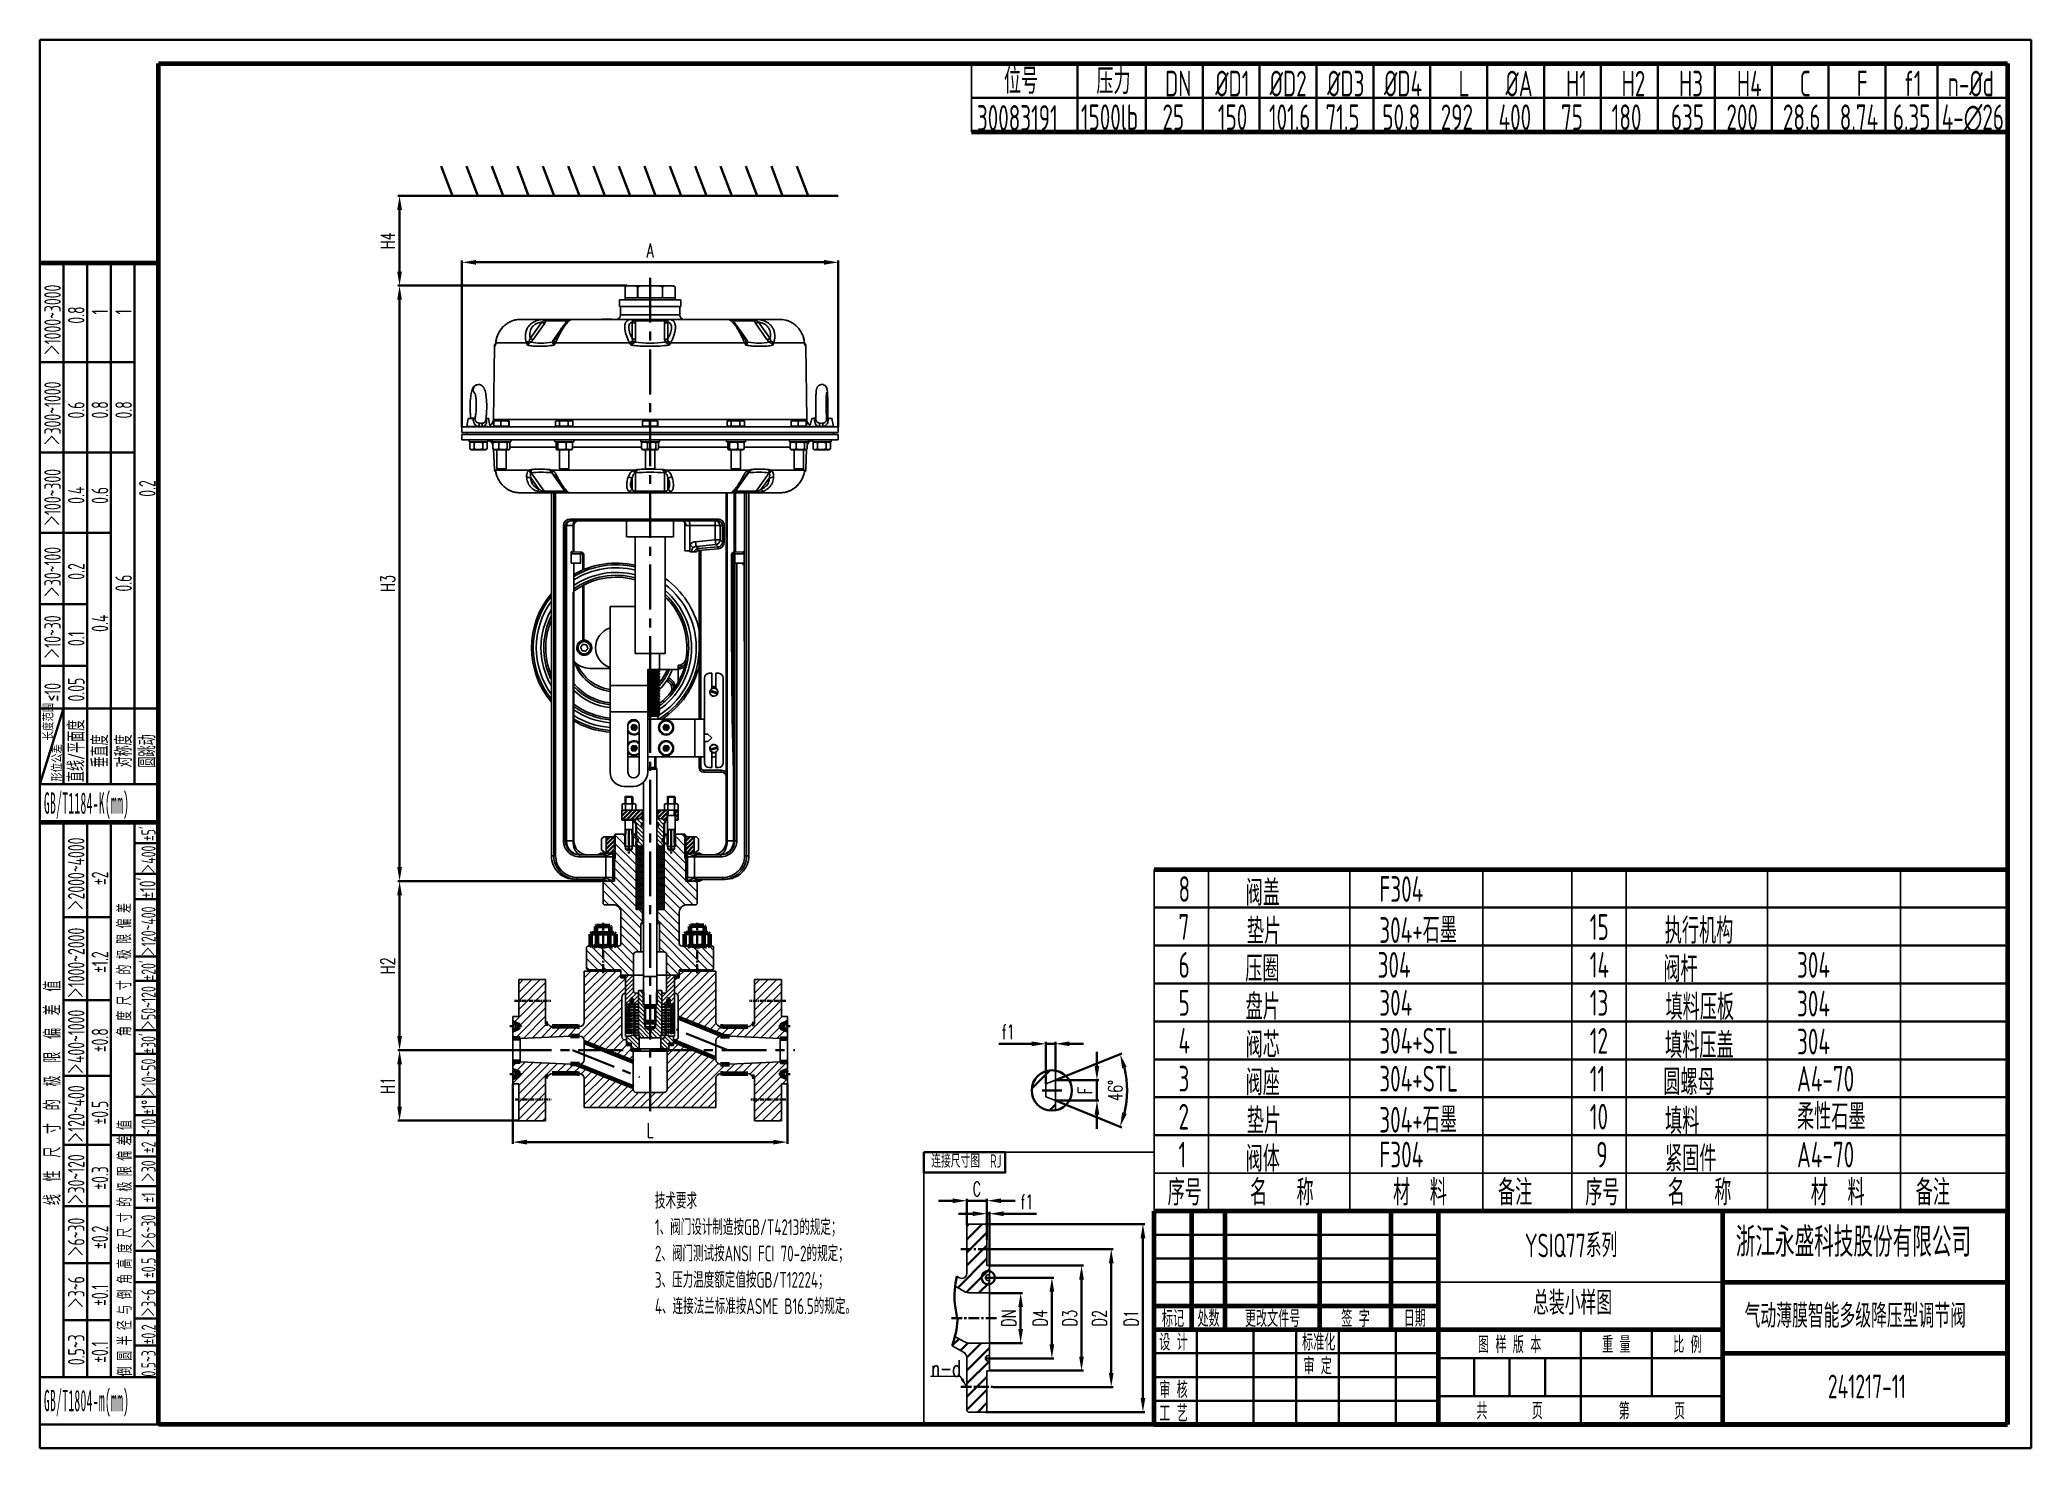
# Model space of a CAD drawing. Header units: millimetres. Extents: x 84 to 2201, y 54 to 1551.
import ezdxf
from ezdxf.enums import TextEntityAlignment as Align

# ---------------------------------------------------------------- set-up
doc = ezdxf.new("R2010")
doc.units = ezdxf.units.MM
doc.header["$LTSCALE"] = 0.3
doc.linetypes.add('CENTER', pattern=[50.8, 31.75, -6.35, 6.35, -6.35])
doc.linetypes.add('DASHED', pattern=[19.05, 12.7, -6.35])
doc.layers.add('01', color=7, linetype='Continuous')
doc.layers.add('02', color=1, linetype='Continuous')
for name, color, linetype, lineweight in [('1轮廓实线层', 7, 'Continuous', 70), ('2细线层', 4, 'Continuous', 35), ('3中心线层', 1, 'CENTER', 35), ('4虚线层', 6, 'DASHED', 35), ('5剖面线层', 2, 'Continuous', 35), ('6文字层', 3, 'Continuous', 35), ('7标注层', 4, 'Continuous', 35), ('8符号标注层', 31, 'Continuous', 35), ('图框层', 7, 'Continuous', 70), ('粗实线', 7, 'Continuous', 35), ('绘图', 7, 'Continuous', 35)]:
    doc.layers.add(name, color=color, linetype=linetype, lineweight=lineweight)
doc.styles.add('HC_GBDIM', font='romans', dxfattribs={"width": 0.667, "bigfont": 'gbcbig'})
doc.styles.add('HC_TEXTSTYLE', font='isocp', dxfattribs={"width": 0.667, "bigfont": 'hzfs'})
doc.styles.add('HZFS', font='gbenor.shx', dxfattribs={"height": 3, "bigfont": 'gbcbig.shx'})
doc.styles.add('PC_TEXTSTYLE', font='isocp.shx', dxfattribs={"width": 0.708, "bigfont": 'hzfs.shx'})
doc.dimstyles.new('GB-35', dxfattribs={"dimtxt": 30, "dimasz": 10, "dimexe": 2, "dimexo": 0, "dimgap": 5, "dimtad": 1, "dimdsep": 46, "dimtxsty": 'HZFS', "dimcen": 0, "dimclrd": 256, "dimclre": 256, "dimclrt": 256, "dimadec": 0, "dimazin": 0, "dimtfac": 0.7, "dimtmove": 0, "dimatfit": 3, "dimfxl": 1, "dimtzin": 0, "dimlwd": 15, "dimlwe": 15, "dimarcsym": 0})
doc.dimstyles.new('HC_GBDIM', dxfattribs={"dimtxt": 3.5, "dimasz": 2.5, "dimexe": 2, "dimexo": 0, "dimgap": 1.5, "dimtad": 1, "dimdec": 1, "dimzin": 0, "dimdsep": 46, "dimtxsty": 'HC_GBDIM', "dimcen": 2.5, "dimclrd": 130, "dimclre": 130, "dimclrt": 3, "dimadec": 0, "dimazin": 0, "dimtfac": 0.714286, "dimtdec": 1, "dimtmove": 0, "dimatfit": 3, "dimfxl": 1, "dimtzin": 0, "dimlwd": -1, "dimlwe": -1, "dimarcsym": 0})
pattern_1 = [(135, (-1023.3516, 17.8358), (-2.245064, -2.245064), [])]

msp = doc.modelspace()

# ---------------------------------------------------------------- texts
at = {"style": 'HC_TEXTSTYLE'}
for p in [(682.524, 587.762), (782.524, 587.762)]:
    msp.add_text('HC_SUPERPART', height=0.0008, rotation=270, dxfattribs=at).set_placement(p)
at = {"layer": '6文字层', "ltscale": 1.2, "style": 'HC_TEXTSTYLE', "width": 0.667}
for s, height, p in [('30083191', 27.216, (1079.928, 1454.474)), ('1500lb', 27.216, (1190.481, 1455.208)), ('25', 27.216, (1277.184, 1455.208)), ('150', 27.216, (1336.097, 1455.208)), ('101.6', 27.216, (1390.361, 1455.208)), ('71.5', 27.216, (1450.447, 1455.208)), ('50.8', 27.216, (1510.927, 1455.208)), ('292', 27.216, (1572.969, 1455.208)), ('400', 27.216, (1634.464, 1455.208)), ('75', 27.216, (1700.817, 1455.208)), ('180', 27.216, (1754.668, 1455.208)), ('635', 27.216, (1817.663, 1455.208)), ('200', 27.216, (1876.667, 1455.208)), ('28.6', 27.216, (1936.656, 1455.208)), ('8.74', 27.216, (1997.136, 1455.208)), ('6.35', 27.216, (2053.562, 1455.208)), ('4-∅26', 27.216, (2105.501, 1455.208)), ('阀盖', 27.3, (1365.54, 630.759)), ('F304', 27.3, (1507.634, 634.803)), ('垫片', 27.3, (1366.889, 589.933)), ('304+石墨', 27.3, (1507.634, 591.197)), ('执行机构', 27.3, (1811.101, 590.439)), ('压圈', 27.3, (1365.131, 550.119)), ('304', 27.3, (1505.876, 554.163)), ('阀杆', 27.3, (1809.584, 549.613)), ('304', 27.3, (1951.678, 554.163)), ('盘片', 27.3, (1365.54, 509.546)), ('304', 27.3, (1507.634, 513.843)), ('填料压板', 27.3, (1811.944, 509.293)), ('304', 27.3, (1951.678, 513.01)), ('阀芯', 27.3, (1365.54, 469.226)), ('304+STL', 27.3, (1507.634, 473.523)), ('填料压盖', 27.3, (1811.439, 468.72)), ('304', 27.3, (1951.678, 472.69)), ('阀座', 27.3, (1365.54, 429.159)), ('304+STL', 27.3, (1507.634, 433.203)), ('圆螺母', 27.3, (1809.584, 429.664)), ('A4-70', 27.3, (1951.678, 433.203)), ('垫片', 27.3, (1366.889, 388.333)), ('304+石墨', 27.3, (1507.634, 389.597)), ('填料', 27.3, (1811.439, 388.08)), ('柔性石墨', 27.3, (1951.678, 392.883)), ('阀体', 27.3, (1365.54, 348.013)), ('F304', 27.3, (1507.634, 352.563)), ('紧固件', 27.3, (1811.439, 348.266)), ('A4-70', 27.3, (1951.678, 352.563))]:
    msp.add_text(s, height=height, dxfattribs=at).set_placement(p)
at = {"layer": '6文字层', "ltscale": 1.2}
for s, insert, char_height, width, attachment_point, style in [('位号', (1108.677, 1520.904), 27.216, 70.98738, 1, 'HC_TEXTSTYLE'), ('压力', (1206.939, 1520.579), 27.216, 56.30328, 1, 'HC_TEXTSTYLE'), ('DN', (1279.907, 1518.184), 27.216, 26.56442, 1, 'HC_TEXTSTYLE'), ('%%CD1', (1333.306, 1518.184), 27.216, 26.56442, 1, 'HC_TEXTSTYLE'), ('%%CD2', (1391.141, 1518.184), 27.216, 26.56442, 1, 'HC_TEXTSTYLE'), ('%%CD3', (1452.246, 1518.184), 27.216, 26.56442, 1, 'HC_TEXTSTYLE'), ('%%CD4', (1512.726, 1518.184), 27.216, 26.56442, 1, 'HC_TEXTSTYLE'), ('L', (1591.943, 1518.184), 27.216, 26.56442, 1, 'HC_TEXTSTYLE'), ('%%CA', (1641.83, 1518.184), 27.216, 26.56442, 1, 'HC_TEXTSTYLE'), ('H1', (1706.14, 1518.184), 27.216, 26.56442, 1, 'HC_TEXTSTYLE'), ('H2', (1765.159, 1518.184), 27.216, 26.56442, 1, 'HC_TEXTSTYLE'), ('H3', (1826.19, 1518.184), 27.216, 26.56442, 1, 'HC_TEXTSTYLE'), ('H4', (1887.734, 1518.184), 27.216, 26.56442, 1, 'HC_TEXTSTYLE'), ('C', (1954.549, 1518.184), 27.216, 26.56442, 1, 'HC_TEXTSTYLE'), ('F', (2015.029, 1518.184), 27.216, 26.56442, 1, 'HC_TEXTSTYLE'), ('f1', (2065.383, 1518.184), 27.216, 26.56442, 1, 'HC_TEXTSTYLE'), ('n-%%Cd', (2111.996, 1518.184), 27.216, 26.56442, 1, 'HC_TEXTSTYLE'), ('8', (1294.223, 662.103), 27.3, 49.24074, 1, 'HC_TEXTSTYLE'), ('7', (1294.223, 621.783), 27.3, 49.24074, 1, 'HC_TEXTSTYLE'), ('15', (1731.398, 621.783), 27.3, 49.24074, 1, 'HC_TEXTSTYLE'), ('6', (1294.223, 581.463), 27.3, 49.24074, 1, 'HC_TEXTSTYLE'), ('14', (1731.398, 581.463), 27.3, 49.24074, 1, 'HC_TEXTSTYLE'), ('5', (1294.223, 541.143), 27.3, 49.24074, 1, 'HC_TEXTSTYLE'), ('13', (1731.398, 541.143), 27.3, 49.24074, 1, 'HC_TEXTSTYLE'), ('4', (1294.223, 500.823), 27.3, 49.24074, 1, 'HC_TEXTSTYLE'), ('12', (1731.398, 500.823), 27.3, 49.24074, 1, 'HC_TEXTSTYLE'), ('3', (1294.223, 460.503), 27.3, 49.24074, 1, 'HC_TEXTSTYLE'), ('11', (1731.398, 460.503), 27.3, 49.24074, 1, 'HC_TEXTSTYLE'), ('2', (1294.223, 420.183), 27.3, 49.24074, 1, 'HC_TEXTSTYLE'), ('10', (1731.398, 420.183), 27.3, 49.24074, 1, 'HC_TEXTSTYLE'), ('连接尺寸图  RJ', (1031.405, 366.442), 14.112, 200.72109, 1, 'HC_TEXTSTYLE'), ('1', (1294.223, 379.863), 27.3, 49.24074, 1, 'HC_TEXTSTYLE'), ('9', (1738.267, 379.863), 27.3, 49.24074, 1, 'HC_TEXTSTYLE'), ('序号', (1282.573, 339.543), 27.3, 49.24074, 1, 'HC_TEXTSTYLE'), ('名   称', (1370.257, 339.543), 27.3, 88.11921, 1, 'HC_TEXTSTYLE'), ('材  料', (1522.283, 339.543), 27.3, 74.18889, 1, 'HC_TEXTSTYLE'), ('备注', (1633.809, 339.543), 27.3, 49.24074, 1, 'HC_TEXTSTYLE'), ('序号', (1726.617, 339.543), 27.3, 49.24074, 1, 'HC_TEXTSTYLE'), ('名   称', (1814.3, 339.543), 27.3, 85.8647, 1, 'HC_TEXTSTYLE'), ('材  料', (1966.327, 339.543), 27.3, 72.7747, 1, 'HC_TEXTSTYLE'), ('备注', (2077.852, 339.543), 27.3, 49.24074, 1, 'HC_TEXTSTYLE'), ('技术要求\\P1、阀门设计制造按GB/T4213的规定；\\P2、阀门测试按ANSI FCI 70-2的规定；\\P3、压力温度额定值按GB/T12224；\\P4、连接法兰标准按ASME B16.5的规定。', (737.617, 325.473), 16.8, 273.93681, 1, 'HC_TEXTSTYLE'), ('YSIQ77系列', (1662.343, 282.283), 25.2, 128.70719, 1, 'HC_TEXTSTYLE'), ('总装小样图', (1671.086, 221.198), 25.2, 128.70719, 1, 'HC_TEXTSTYLE'), ('气动薄膜智能多级降压型调节阀', (1895.957, 207.364), 25.2, 259.63543, 1, 'HC_TEXTSTYLE'), ('n-d', (1062.905, 147.602), 17.2121, 25.94644, 3, 'HC_GBDIM'), ('241217-11', (1984.466, 132.446), 25.2, 211.92004, 1, 'HC_TEXTSTYLE')]:
    msp.add_mtext(s, dxfattribs=dict(at, insert=insert, char_height=char_height, width=width, attachment_point=attachment_point, style=style))

# ---------------------------------------------------------------- blocks, each defined once
blk = doc.blocks.new('*U34')
at = {"layer": '2细线层'}
for p, q in [((-30, -6), (-30, 350.4)), ((-30, 350.4), (474, 350.4)), ((474, 350.4), (474, -6)), ((474, -6), (-30, -6))]:
    blk.add_line(p, q, dxfattribs=at)
at = {"layer": '图框层'}
for p, q in [((0, 0), (0, 344.4)), ((0, 344.4), (468, 344.4)), ((468, 344.4), (468, 0)), ((468, 0), (0, 0))]:
    blk.add_line(p, q, dxfattribs=at)
blk = doc.blocks.new('error_HC_BTL_BLK')
at = {"layer": '1轮廓实线层'}
for p, q in [((0, 45), (-180, 45)), ((-180, 0), (-180, 45)), ((-172, 20), (-172, 45)), ((-165, 20), (-165, 45)), ((-145, 20), (-145, 45)), ((-130, 20), (-130, 45)), ((-120, 0), (-120, 45)), ((-60, 30), (0, 30)), ((-180, 20), (-60, 20)), ((-60, 15), (0, 15)), ((-180, 0), (0, 0))]:
    blk.add_line(p, q, dxfattribs=at)
at = {"layer": '1轮廓实线层', "color": 7}
for p, q in [((-60, 0), (-60, 45)), ((-180, 25), (-120, 25))]:
    blk.add_line(p, q, dxfattribs=at)
at = {"layer": '2细线层'}
for p, q in [((-180, 40), (-120, 40)), ((-180, 35), (-120, 35)), ((-180, 30), (-120, 30)), ((-171, 0), (-171, 20)), ((-159, 0), (-159, 20)), ((-150, 0), (-150, 20)), ((-141, 0), (-141, 20)), ((-129, 0), (-129, 20)), ((-90, 0), (-90, 20)), ((-75, 6), (-75, 20)), ((-180, 15), (-120, 15)), ((-120, 14), (-60, 14)), ((-112.5, 6), (-112.5, 14)), ((-105, 6), (-105, 14)), ((-97.5, 6), (-97.5, 14)), ((-180, 10), (-120, 10)), ((-180, 5), (-120, 5)), ((-120, 6), (-60, 6))]:
    blk.add_line(p, q, dxfattribs=at)
at = {"layer": '图框层'}
blk.add_line((0, 0), (0, 45), dxfattribs=at)
at = {"layer": '6文字层', "style": 'PC_TEXTSTYLE', "width": 0.667}
for s, p in [('标记', (-176, 22.5)), ('处数', (-168.5, 22.5)), (' 更改文件号 ', (-155, 22.5)), (' 签 字 ', (-137.5, 22.5)), (' 日期 ', (-125, 22.5)), (' 设 计 ', (-175.89, 17.51)), (' 标准化 ', (-145.26, 17.51)), (' 图 样 版 本 ', (-105, 17)), (' 重 量 ', (-82.5, 17)), (' 比 例 ', (-67.5, 17)), (' 审 定 ', (-145.5, 12.51)), (' 审 核 ', (-175.89, 7.5)), (' 工 艺 ', (-175.89, 2.5)), ('共       页', (-105, 3)), ('第       页', (-75, 3))]:
    blk.add_text(s, height=3.5, dxfattribs=at).set_placement(p, align=Align.MIDDLE)
at = {"layer": '6文字层', "insert": (-57.3, 41.55), "char_height": 6.2, "width": 60, "attachment_point": 1, "style": 'HC_TEXTSTYLE'}
blk.add_mtext('浙江永盛科技股份有限公司', dxfattribs=at)
at = {"layer": '6文字层', "style": 'PC_TEXTSTYLE', "flags": 8}
for tag, height, p, p2 in [('材料', 7, (-113.46, 28.64), (-66.42, 28.64)), ('规格', 4, (-60, 23.81), (0, 23.81)), ('名称', 4, (-60, 16.35), (0, 16.35)), ('S', 4, (-120, 7.66), (-112.5, 7.66)), ('A', 4, (-112.5, 7.66), (-105, 7.66)), ('B', 4, (-105, 7.66), (-97.5, 7.66)), ('数字', 4, (-97.5, 7.66), (-90, 7.66)), ('代号', 5, (-60, 3.86), (0, 3.86)), ('共几页', 3.5, (-110.64, 0.81), (-103.61, 0.81))]:
    blk.add_attdef(tag, text='', height=height, dxfattribs=at).set_placement(p, p2, align=Align.FIT)
at = {"layer": '6文字层', "style": 'PC_TEXTSTYLE'}
for tag, p, p2 in [('设计', (-171, 15), (-159, 15)), ('日期', (-159, 15), (-150, 15)), ('标准化', (-141, 15), (-129, 15)), ('日期', (-129, 15), (-120, 15)), ('日期', (-129, 10), (-120, 10)), ('审核', (-171, 5), (-159, 5)), ('日期', (-159, 5), (-150, 5)), ('工艺', (-171, 0), (-159, 0)), ('日期', (-159, 0), (-150, 0)), ('日期', (-129, 0), (-120, 0))]:
    blk.add_attdef(tag, text='', height=4, dxfattribs=at).set_placement(p, p2, align=Align.FIT)
at = {"layer": '6文字层', "color": 3, "style": 'PC_TEXTSTYLE', "flags": 8}
blk.add_attdef('第几页', text='', height=3.5, dxfattribs=at).set_placement((-80.4, 0.75), (-73.28, 0.75), align=Align.FIT)
blk = doc.blocks.new('error_HC_FJL_BLK')
at = {"layer": '1轮廓实线层'}
for p, q in [((-25, 245), (0, 245)), ((-25, 127), (0, 127))]:
    blk.add_line(p, q, dxfattribs=at)
at = {"layer": '2细线层'}
for p, q in [((-20, 135), (-20, 245)), ((-15, 135), (-15, 245)), ((-10, 135), (-10, 245)), ((-5, 135), (-5, 245)), ((-25, 224), (-5, 224)), ((-25, 205), (-5, 205)), ((-25, 188), (-10, 188)), ((-25, 173), (-15, 173)), ((-25, 160), (-15, 160)), ((-25, 151), (0, 151)), ((-25, 135), (-20, 151)), ((-25, 135), (0, 135)), ((-20, 10), (-20, 127)), ((-15, 10), (-15, 127)), ((-10, 10), (-10, 127)), ((-5, 10), (-5, 127)), ((-5, 122.59), (0, 122.59)), ((-5, 116.09), (0, 116.09)), ((-5, 110.79), (0, 110.79)), ((-20, 107), (-10, 107)), ((-5, 98.67), (0, 98.67)), ((-5, 93.55), (0, 93.55)), ((-20, 89.5), (-10, 89.5)), ((-5, 83.15), (0, 83.15)), ((-5, 78.13), (0, 78.13)), ((-20, 73.5), (-10, 73.5)), ((-5, 69.12), (0, 69.12)), ((-5, 65.22), (0, 65.22)), ((-20, 59), (-10, 59)), ((-10, 60.99), (0, 60.99)), ((-5, 56.54), (0, 56.54)), ((-5, 50.28), (0, 50.28)), ((-20, 46), (-10, 46)), ((-5, 45.7), (0, 45.7)), ((-20, 34), (-10, 34)), ((-5, 36.61), (0, 36.61)), ((-5, 30), (0, 30)), ((-20, 22), (-10, 22)), ((-5, 22.32), (0, 22.32)), ((-5, 16.66), (0, 16.66)), ((-25, 10), (0, 10)), ((-25, 0), (0, 0))]:
    blk.add_line(p, q, dxfattribs=at)
at = {"layer": '6文字层', "style": 'PC_TEXTSTYLE', "width": 0.667}
for s, height, p in [('＞1000~3000', 3.5, (-20.57, 225.46)), ('0.8', 3.5, (-15.57, 232.14)), ('1', 3.5, (-10.57, 234.1)), ('1', 3.5, (-5.57, 234.1)), ('＞300~1000', 3.5, (-20.57, 206.46)), ('0.6', 3.5, (-15.57, 212.14)), ('0.8', 3.5, (-10.57, 212.14)), ('0.8', 3.5, (-5.57, 212.14)), ('＞100~300', 3.5, (-20.57, 189.46)), ('0.4', 3.5, (-15.57, 194.14)), ('0.6', 3.5, (-10.57, 194.14)), ('0.2', 3.5, (-0.57, 195.64)), ('＞30~100', 3.5, (-20.57, 174.46)), ('0.2', 3.5, (-15.57, 178.14)), ('0.6', 3.5, (-5.57, 175.64)), ('＞10~30', 3.5, (-20.57, 161.46)), ('0.4', 3.5, (-10.57, 167.14)), ('0.1', 3.5, (-15.57, 164.14)), ('≤10', 3.5, (-20.57, 152.46)), ('0.05', 3.5, (-15.57, 152.46)), ('长度范围', 2.2, (-22.11, 144.26)), ('直线/平面度', 3.5, (-15.57, 135.46)), ('垂直度', 3.5, (-10.57, 138.53)), ('对称度', 3.5, (-5.57, 138.53)), ('圆跳动', 3.5, (-0.57, 138.53)), ('形位公差', 2.2, (-20.29, 135.55)), ('＞2000~4000', 3.5, (-15.57, 108.38)), ("%%P5'", 3, (-0.57, 123.02)), ('＞400', 3, (-0.57, 116.15)), ('%%P2', 3.5, (-10.57, 113.75)), ("%%P10'", 3.4, (-0.57, 110.91)), ('角 度 尺 寸 的 极 限 偏 差', 3, (-5.67, 81.88)), ('＞120~400', 3, (-0.57, 98.72)), ('＞1000~2000', 3.5, (-15.57, 89.88)), ('%%P1.2', 3.5, (-10.57, 95.25)), ("%%P20'", 3, (-0.57, 93.61)), ('线  性  尺  寸  的  极  限  偏  差  值', 3.5, (-20.57, 46.24)), ('＞50~120', 3, (-0.57, 83.2)), ('＞400~1000', 3.5, (-15.57, 73.88)), ('%%P0.8', 3.5, (-10.57, 78.5)), ("%%P30'", 3, (-0.57, 78.19)), ('＞10~50', 3, (-0.57, 69.15)), ('＞120~400', 3.5, (-15.57, 59.38)), ('%%P0.5', 3.5, (-10.57, 63.25)), ('%%P1%%D', 3, (-0.57, 65.3)), ('~10', 3, (-0.57, 61.09)), ('倒 圆 半 径 与 倒 角 高 度 尺 寸 的 极 限 偏 差 值', 3, (-5.57, 10.16)), ('%%P2', 3, (-0.57, 57.21)), ('＞30~120', 3.5, (-15.57, 46.38)), ('＞30', 3, (-0.57, 51.09)), ('%%P0.3', 3.5, (-10.57, 49.5)), ('%%P1', 3, (-0.57, 46.78)), ('＞6~30', 3.5, (-15.57, 35.4)), ('＞6~30', 3, (-0.57, 37.09)), ('%%P0.2', 3.5, (-10.57, 37)), ('%%P0.5', 3, (-0.57, 30.88)), ('＞3~6', 3.5, (-15.57, 24.5)), ('%%P0.1', 3.5, (-10.57, 25)), ('＞3~6', 3, (-0.57, 22.69)), ('0.5~3', 3.5, (-15.57, 12.5)), ('%%P0.1', 3.5, (-10.57, 13)), ('%%P0.2', 3, (-0.57, 16.88)), ('0.5~3', 3, (-0.57, 10.09))]:
    blk.add_text(s, height=height, rotation=90, dxfattribs=at).set_placement(p)
at = {"layer": '6文字层', "char_height": 4.5, "attachment_point": 1, "style": 'PC_TEXTSTYLE'}
for s, insert in [('{\\Ftxt|c134;\\W0.4;\\T1.05;GB/T1184-K(mm)}', (-24.14, 133.3)), ('{\\Ftxt|c134;\\W0.4;\\T1.05;GB/T1804-m(mm)}', (-24.14, 7.3))]:
    blk.add_mtext(s, dxfattribs=dict(at, insert=insert))
blk = doc.blocks.new('*D77')
at = {"layer": '7标注层', "color": 130}
for p, q in [((586.5, 441.5), (586.5, 377.5)), ((878.5, 441.5), (878.5, 377.5)), ((601.5, 379.5), (863.5, 379.5))]:
    blk.add_line(p, q, dxfattribs=at)
for points in [[(601.5, 382), (601.5, 377), (586.5, 379.5)], [(863.5, 377), (863.5, 382), (878.5, 379.5)]]:
    blk.add_solid(points, dxfattribs=at)
at = {"layer": 'Defpoints', "color": 0}
for p in [(586.5, 441.5), (878.5, 441.5), (878.5, 379.5)]:
    blk.add_point(p, dxfattribs=at)
at = {"layer": '7标注层', "color": 3, "insert": (732.5, 392), "char_height": 15, "attachment_point": 5, "style": 'HC_GBDIM'}
blk.add_mtext('L{}{{\\H0.7x;}{}}', dxfattribs=at)
blk = doc.blocks.new('*D78')
at = {"layer": '7标注层', "color": 130}
for p, q in [((580, 477.3), (464.2, 477.3)), ((466.2, 462.3), (466.2, 417.3)), ((592.9, 402.3), (464.2, 402.3))]:
    blk.add_line(p, q, dxfattribs=at)
for points in [[(468.7, 462.3), (463.7, 462.3), (466.2, 477.3)], [(463.7, 417.3), (468.7, 417.3), (466.2, 402.3)]]:
    blk.add_solid(points, dxfattribs=at)
at = {"layer": 'Defpoints', "color": 0}
for p in [(580, 477.3), (466.2, 402.3), (592.9, 402.3)]:
    blk.add_point(p, dxfattribs=at)
at = {"layer": '7标注层', "color": 3, "insert": (453.7, 439.8), "char_height": 15, "attachment_point": 5, "rotation": 90, "style": 'HC_GBDIM'}
blk.add_mtext('H1{}{{\\H0.7x;}{}}', dxfattribs=at)
blk = doc.blocks.new('*D79')
at = {"layer": '7标注层', "color": 130}
for p, q in [((680, 656.8), (464.2, 656.8)), ((466.2, 492.3), (466.2, 641.8)), ((580, 477.3), (464.2, 477.3))]:
    blk.add_line(p, q, dxfattribs=at)
for points in [[(468.7, 641.8), (463.7, 641.8), (466.2, 656.8)], [(463.7, 492.3), (468.7, 492.3), (466.2, 477.3)]]:
    blk.add_solid(points, dxfattribs=at)
at = {"layer": 'Defpoints', "color": 0}
for p in [(466.2, 656.8), (680, 656.8), (580, 477.3)]:
    blk.add_point(p, dxfattribs=at)
at = {"layer": '7标注层', "color": 3, "insert": (453.7, 567), "char_height": 15, "attachment_point": 5, "rotation": 90, "style": 'HC_GBDIM'}
blk.add_mtext('H2{}{{\\H0.7x;}{}}', dxfattribs=at)
blk = doc.blocks.new('*D80')
at = {"layer": '7标注层', "color": 130}
for p, q in [((708, 1289.8), (464.2, 1289.8)), ((466.2, 671.8), (466.2, 1274.8)), ((680, 656.8), (464.2, 656.8))]:
    blk.add_line(p, q, dxfattribs=at)
for points in [[(468.7, 1274.8), (463.7, 1274.8), (466.2, 1289.8)], [(463.7, 671.8), (468.7, 671.8), (466.2, 656.8)]]:
    blk.add_solid(points, dxfattribs=at)
at = {"layer": 'Defpoints', "color": 0}
for p in [(466.2, 1289.8), (708, 1289.8), (680, 656.8)]:
    blk.add_point(p, dxfattribs=at)
at = {"layer": '7标注层', "color": 3, "insert": (453.7, 973.3), "char_height": 15, "attachment_point": 5, "rotation": 90, "style": 'HC_GBDIM'}
blk.add_mtext('H3{}{{\\H0.7x;}{}}', dxfattribs=at)
blk = doc.blocks.new('*D81')
at = {"layer": '7标注层', "color": 130}
for p, q in [((489.2, 1385.3), (464.2, 1385.3)), ((466.2, 1304.8), (466.2, 1370.3)), ((708, 1289.8), (464.2, 1289.8))]:
    blk.add_line(p, q, dxfattribs=at)
for points in [[(468.7, 1370.3), (463.7, 1370.3), (466.2, 1385.3)], [(463.7, 1304.8), (468.7, 1304.8), (466.2, 1289.8)]]:
    blk.add_solid(points, dxfattribs=at)
at = {"layer": 'Defpoints', "color": 0}
for p in [(466.2, 1385.3), (489.2, 1385.3), (708, 1289.8)]:
    blk.add_point(p, dxfattribs=at)
at = {"layer": '7标注层', "color": 3, "insert": (453.7, 1337.5), "char_height": 15, "attachment_point": 5, "rotation": 90, "style": 'HC_GBDIM'}
blk.add_mtext('H4{}{{\\H0.7x;}{}}', dxfattribs=at)
blk = doc.blocks.new('*D82')
at = {"layer": '7标注层', "color": 130}
for p, q in [((532.5, 1139.8), (532.5, 1316.6)), ((547.5, 1314.6), (917.5, 1314.6)), ((932.5, 1139.8), (932.5, 1316.6))]:
    blk.add_line(p, q, dxfattribs=at)
for points in [[(547.5, 1317.1), (547.5, 1312.1), (532.5, 1314.6)], [(917.5, 1312.1), (917.5, 1317.1), (932.5, 1314.6)]]:
    blk.add_solid(points, dxfattribs=at)
at = {"layer": 'Defpoints', "color": 0}
for p in [(932.5, 1314.6), (532.5, 1139.8), (932.5, 1139.8)]:
    blk.add_point(p, dxfattribs=at)
at = {"layer": '7标注层', "color": 3, "insert": (732.5, 1327.1), "char_height": 15, "attachment_point": 5, "style": 'HC_GBDIM'}
blk.add_mtext('A{}{{\\H0.7x;}{}}', dxfattribs=at)
blk = doc.blocks.new('*D106')
at = {"layer": '7标注层', "color": 130}
for p, q in [((1093.2, 219.1), (1128.4, 219.1)), ((1126.4, 204.1), (1126.4, 180.9)), ((1093.2, 165.9), (1128.4, 165.9))]:
    blk.add_line(p, q, dxfattribs=at)
for points in [[(1128.9, 204.1), (1123.9, 204.1), (1126.4, 219.1)], [(1123.9, 180.9), (1128.9, 180.9), (1126.4, 165.9)]]:
    blk.add_solid(points, dxfattribs=at)
at = {"layer": 'Defpoints', "color": 0}
for p in [(1093.2, 219.1), (1093.2, 165.9), (1126.4, 165.9)]:
    blk.add_point(p, dxfattribs=at)
at = {"layer": '7标注层', "color": 3, "insert": (1113.9, 192.5), "char_height": 15, "attachment_point": 5, "rotation": 90, "style": 'HC_GBDIM'}
blk.add_mtext('DN{}{{\\H0.7x;}{}}', dxfattribs=at)
blk = doc.blocks.new('*D107')
at = {"layer": '7标注层', "color": 130}
for p, q in [((1093.2, 248.4), (1193.1, 248.4)), ((1191.1, 233.4), (1191.1, 151.6)), ((1093.2, 136.6), (1193.1, 136.6))]:
    blk.add_line(p, q, dxfattribs=at)
for points in [[(1193.6, 233.4), (1188.6, 233.4), (1191.1, 248.4)], [(1188.6, 151.6), (1193.6, 151.6), (1191.1, 136.6)]]:
    blk.add_solid(points, dxfattribs=at)
at = {"layer": 'Defpoints', "color": 0}
for p in [(1093.2, 248.4), (1093.2, 136.6), (1191.1, 136.6)]:
    blk.add_point(p, dxfattribs=at)
at = {"layer": '7标注层', "color": 3, "insert": (1178.6, 192.5), "char_height": 15, "attachment_point": 5, "rotation": 90, "style": 'HC_GBDIM'}
blk.add_mtext('D3{}{{\\H0.7x;}{}}', dxfattribs=at)
blk = doc.blocks.new('*D108')
at = {"layer": '7标注层', "color": 130}
for p, q in [((1096.7, 265.8), (1224.7, 265.8)), ((1222.7, 250.8), (1222.7, 134.2)), ((1097.1, 119.2), (1224.7, 119.2))]:
    blk.add_line(p, q, dxfattribs=at)
for points in [[(1225.2, 250.8), (1220.2, 250.8), (1222.7, 265.8)], [(1220.2, 134.2), (1225.2, 134.2), (1222.7, 119.2)]]:
    blk.add_solid(points, dxfattribs=at)
at = {"layer": 'Defpoints', "color": 0}
for p in [(1096.7, 265.8), (1097.1, 119.2), (1222.7, 119.2)]:
    blk.add_point(p, dxfattribs=at)
at = {"layer": '7标注层', "color": 3, "insert": (1210.2, 192.5), "char_height": 15, "attachment_point": 5, "rotation": 90, "style": 'HC_GBDIM'}
blk.add_mtext('D2{}{{\\H0.7x;}{}}', dxfattribs=at)
blk = doc.blocks.new('*D109')
at = {"layer": '7标注层', "color": 130}
for p, q in [((1089.2, 292.4), (1258.4, 292.4)), ((1256.4, 277.4), (1256.4, 107.6)), ((1089.2, 92.6), (1258.4, 92.6))]:
    blk.add_line(p, q, dxfattribs=at)
for points in [[(1258.9, 277.4), (1253.9, 277.4), (1256.4, 292.4)], [(1253.9, 107.6), (1258.9, 107.6), (1256.4, 92.6)]]:
    blk.add_solid(points, dxfattribs=at)
at = {"layer": 'Defpoints', "color": 0}
for p in [(1089.2, 292.4), (1089.2, 92.6), (1256.4, 92.6)]:
    blk.add_point(p, dxfattribs=at)
at = {"layer": '7标注层', "color": 3, "insert": (1243.9, 192.5), "char_height": 15, "attachment_point": 5, "rotation": 90, "style": 'HC_GBDIM'}
blk.add_mtext('D1{}{{\\H0.7x;}{}}', dxfattribs=at)
blk = doc.blocks.new('*D110')
at = {"layer": '7标注层', "color": 130}
for p, q in [((1069.2, 291.1), (1069.2, 319.2)), ((1090.5, 291.1), (1090.5, 319.2)), ((1054.2, 317.2), (1039.2, 317.2)), ((1069.2, 317.2), (1090.5, 317.2)), ((1105.5, 317.2), (1120.5, 317.2))]:
    blk.add_line(p, q, dxfattribs=at)
for points in [[(1054.2, 314.7), (1054.2, 319.7), (1069.2, 317.2)], [(1105.5, 319.7), (1105.5, 314.7), (1090.5, 317.2)]]:
    blk.add_solid(points, dxfattribs=at)
at = {"layer": 'Defpoints', "color": 0}
for p in [(1090.5, 317.2), (1069.2, 291.1), (1090.5, 291.1)]:
    blk.add_point(p, dxfattribs=at)
at = {"layer": '7标注层', "color": 3, "insert": (1079.8, 329.7), "char_height": 15, "attachment_point": 5, "style": 'HC_GBDIM'}
blk.add_mtext('C{}{{\\H0.7x;}{}}', dxfattribs=at)
blk = doc.blocks.new('*D111')
at = {"layer": '7标注层', "color": 130}
for p, q in [((1075.5, 303.4), (1060.5, 303.4)), ((1090.5, 275.7), (1090.5, 305.4)), ((1090.5, 303.4), (1093.2, 303.4)), ((1093.2, 248.4), (1093.2, 305.4)), ((1108.2, 303.4), (1143.2, 303.4))]:
    blk.add_line(p, q, dxfattribs=at)
for points in [[(1075.5, 300.9), (1075.5, 305.9), (1090.5, 303.4)], [(1108.2, 305.9), (1108.2, 300.9), (1093.2, 303.4)]]:
    blk.add_solid(points, dxfattribs=at)
at = {"layer": 'Defpoints', "color": 0}
for p in [(1093.2, 303.4), (1090.5, 275.7), (1093.2, 248.4)]:
    blk.add_point(p, dxfattribs=at)
at = {"layer": '7标注层', "color": 3, "insert": (1133.2, 315.9), "char_height": 15, "attachment_point": 5, "style": 'HC_GBDIM'}
blk.add_mtext('f1{}{{\\H0.7x;}{}}', dxfattribs=at)
blk = doc.blocks.new('*D112')
at = {"layer": '7标注层', "color": 130}
for p, q in [((1095.4, 235.4), (1161.6, 235.4)), ((1159.6, 220.4), (1159.6, 164.6)), ((1095.4, 149.6), (1161.6, 149.6))]:
    blk.add_line(p, q, dxfattribs=at)
for points in [[(1162.1, 220.4), (1157.1, 220.4), (1159.6, 235.4)], [(1157.1, 164.6), (1162.1, 164.6), (1159.6, 149.6)]]:
    blk.add_solid(points, dxfattribs=at)
at = {"layer": 'Defpoints', "color": 0}
for p in [(1095.4, 235.4), (1095.4, 149.6), (1159.6, 149.6)]:
    blk.add_point(p, dxfattribs=at)
at = {"layer": '7标注层', "color": 3, "insert": (1147.1, 192.5), "char_height": 15, "attachment_point": 5, "rotation": 90, "style": 'HC_GBDIM'}
blk.add_mtext('D4{}{{\\H0.7x;}{}}', dxfattribs=at)
blk = doc.blocks.new('*U92', base_point=(2517.16, 74.97))
for p, q in [((2517.46, 75.84), (2516.66, 75.52)), ((2516.66, 75.52), (2516.66, 74.43)), ((2517.46, 74.11), (2516.66, 74.43))]:
    blk.add_line(p, q)
at = {"layer": '01', "color": 0, "ltscale": 1.2}
blk.add_line((2517.46, 76.65), (2517.46, 73.3), dxfattribs=at)
at = {"layer": '3中心线层', "ltscale": 0.5}
blk.add_line((2516.33, 74.97), (2518, 74.97), dxfattribs=at)
at = {"layer": '5剖面线层', "linetype": 'Continuous', "ltscale": 1.2}
for p, q in [((2515.47, 75.12), (2517.02, 76.67)), ((2516.96, 73.29), (2517.46, 73.79))]:
    blk.add_line(p, q, dxfattribs=at)
at = {"layer": '8符号标注层'}
blk.add_circle((2517.16, 74.97), 1.7, dxfattribs=at)
blk = doc.blocks.new('*D113')
at = {"layer": '7标注层', "color": 130}
for p, q in [((1163.3, 445.3), (1234, 473.7)), ((1163.3, 423.6), (1234, 395.2))]:
    blk.add_line(p, q, dxfattribs=at)
blk.add_arc((1136.2, 434.4), 103.4, 346.4541, 13.5459, dxfattribs=at)
for points in [[(1239.1, 459.4), (1234.3, 457.9), (1232.1, 472.9)], [(1234.3, 411), (1239.1, 409.4), (1232.1, 395.9)]]:
    blk.add_solid(points, dxfattribs=at)
at = {"layer": 'Defpoints', "color": 0}
for p in [(1163.3, 445.3), (1153.2, 441.2), (1153.2, 427.6), (1163.3, 423.6), (1238.7, 421.3)]:
    blk.add_point(p, dxfattribs=at)
at = {"layer": '7标注层', "color": 3, "insert": (1227.1, 434.4), "char_height": 15, "attachment_point": 5, "rotation": 90, "style": 'HC_GBDIM'}
blk.add_mtext('46°{}{{\\H0.7x;}{}}', dxfattribs=at)
blk = doc.blocks.new('*D114')
at = {"layer": '7标注层', "color": 130}
for p, q in [((1138.2, 484), (1103.2, 484)), ((1153.2, 441.2), (1153.2, 486)), ((1163.3, 484), (1153.2, 484)), ((1163.3, 455.5), (1163.3, 486)), ((1178.3, 484), (1193.3, 484))]:
    blk.add_line(p, q, dxfattribs=at)
for points in [[(1138.2, 481.5), (1138.2, 486.5), (1153.2, 484)], [(1178.3, 486.5), (1178.3, 481.5), (1163.3, 484)]]:
    blk.add_solid(points, dxfattribs=at)
at = {"layer": 'Defpoints', "color": 0}
for p in [(1153.2, 484), (1163.3, 455.5), (1153.2, 441.2)]:
    blk.add_point(p, dxfattribs=at)
at = {"layer": '7标注层', "color": 3, "insert": (1113.2, 496.5), "char_height": 15, "attachment_point": 5, "style": 'HC_GBDIM'}
blk.add_mtext('f1{}{{\\H0.7x;}{}}', dxfattribs=at)
blk = doc.blocks.new('*D115')
at = {"layer": '7标注层', "color": 130}
for p, q in [((1207.5, 460.3), (1207.5, 475.3)), ((1163.3, 445.3), (1209.5, 445.3)), ((1207.5, 445.3), (1207.5, 423.6)), ((1163.3, 423.6), (1209.5, 423.6)), ((1207.5, 408.6), (1207.5, 393.6))]:
    blk.add_line(p, q, dxfattribs=at)
for points in [[(1205, 460.3), (1210, 460.3), (1207.5, 445.3)], [(1210, 408.6), (1205, 408.6), (1207.5, 423.6)]]:
    blk.add_solid(points, dxfattribs=at)
at = {"layer": 'Defpoints', "color": 0}
for p in [(1163.3, 445.3), (1163.3, 423.6), (1207.5, 423.6)]:
    blk.add_point(p, dxfattribs=at)
at = {"layer": '7标注层', "color": 3, "insert": (1195, 434.4), "char_height": 15, "attachment_point": 5, "rotation": 90, "style": 'HC_GBDIM'}
blk.add_mtext('F{}{{\\H0.7x;}{}}', dxfattribs=at)

# ---------------------------------------------------------------- dimensions: what is measured, and where the dimension line sits
at = {"layer": '7标注层'}
for base, p1, p2, text, picture, middle in [((466.24, 1385.27), (708.024, 1289.762), (489.225, 1385.27), 'H4{}{{\\H0.7x;}{}}', '*D81', (453.74, 1337.516)), ((466.24, 1289.762), (680.024, 656.762), (708.024, 1289.762), 'H3{}{{\\H0.7x;}{}}', '*D80', (453.74, 973.262)), ((466.24, 656.762), (580.003, 477.262), (680.024, 656.762), 'H2{}{{\\H0.7x;}{}}', '*D79', (453.74, 567.012)), ((466.24, 402.262), (580.003, 477.262), (592.874, 402.262), 'H1{}{{\\H0.7x;}{}}', '*D78', (453.74, 439.762)), ((1207.47, 423.56), (1163.26, 445.279), (1163.26, 423.56), 'F{}{{\\H0.7x;}{}}', '*D115', (1194.97, 434.419)), ((1256.374, 92.605), (1089.159, 292.389), (1089.159, 92.605), 'D1{}{{\\H0.7x;}{}}', '*D109', (1243.874, 192.497)), ((1222.714, 119.243), (1096.657, 265.751), (1097.124, 119.243), 'D2{}{{\\H0.7x;}{}}', '*D108', (1210.214, 192.497)), ((1191.065, 136.558), (1093.155, 248.437), (1093.155, 136.558), 'D3{}{{\\H0.7x;}{}}', '*D107', (1178.565, 192.497)), ((1159.632, 149.582), (1095.439, 235.412), (1095.439, 149.582), 'D4{}{{\\H0.7x;}{}}', '*D112', (1147.132, 192.497)), ((1126.357, 165.859), (1093.155, 219.135), (1093.155, 165.859), 'DN{}{{\\H0.7x;}{}}', '*D106', (1113.857, 192.497))]:
    dim = msp.add_linear_dim(base=base, p1=p1, p2=p2, angle=90, text=text, dimstyle='HC_GBDIM', override={"dimtxt": 15, "dimasz": 15, "dimgap": 5, "dimdec": 2, "dimtxsty": 'HC_GBDIM'}, dxfattribs=at)
    dim.commit()
    dim.dimension.update_dxf_attribs({"geometry": picture, "text_midpoint": middle})
for base, p1, p2, text, override, picture, middle in [((932.524, 1314.568), (532.524, 1139.762), (932.524, 1139.762), 'A{}{{\\H0.7x;}{}}', {"dimtxt": 15, "dimasz": 15, "dimgap": 5, "dimdec": 2, "dimtxsty": 'HC_GBDIM'}, '*D82', (732.524, 1327.068)), ((1153.192, 484.045), (1163.26, 455.492), (1153.192, 441.238), 'f1{}{{\\H0.7x;}{}}', {"dimtxt": 15, "dimasz": 15, "dimgap": 5, "dimdec": 2, "dimtxsty": 'HC_GBDIM'}, '*D114', (1113.189, 496.545)), ((878.524, 379.516), (586.524, 441.512), (878.524, 441.512), 'L{}{{\\H0.7x;}{}}', {"dimtxt": 15, "dimasz": 15, "dimgap": 5, "dimdec": 2}, '*D77', (732.524, 392.016)), ((1090.491, 317.197), (1069.181, 291.057), (1090.491, 291.057), 'C{}{{\\H0.7x;}{}}', {"dimtxt": 15, "dimasz": 15, "dimgap": 5, "dimdec": 2, "dimtxsty": 'HC_GBDIM'}, '*D110', (1079.836, 329.697))]:
    dim = msp.add_linear_dim(base=base, p1=p1, p2=p2, text=text, dimstyle='HC_GBDIM', override=override, dxfattribs=at)
    dim.commit()
    dim.dimension.update_dxf_attribs({"geometry": picture, "text_midpoint": middle})
dim = msp.add_angular_dim_2l(base=(1238.746, 421.303), line1=((1153.192, 427.601), (1163.26, 423.56)), line2=((1153.192, 441.238), (1163.26, 445.279)), text='46°{}{{\\H0.7x;}{}}', dimstyle='HC_GBDIM', override={"dimtxt": 15, "dimasz": 15, "dimgap": 5, "dimdec": 2, "dimtxsty": 'HC_GBDIM'}, dxfattribs=at)
dim.commit()
dim.dimension.update_dxf_attribs({"geometry": '*D113', "text_midpoint": (1227.082, 434.419)})
dim = msp.add_linear_dim(base=(1093.155, 303.41), p1=(1090.491, 275.68), p2=(1093.155, 248.437), text='f1{}{{\\H0.7x;}{}}', dimstyle='HC_GBDIM', override={"dimtxt": 15, "dimasz": 15, "dimgap": 5, "dimdec": 2, "dimtxsty": 'HC_GBDIM'}, dxfattribs=at)
dim.commit()
dim.dimension.update_dxf_attribs({"geometry": '*D111', "text_midpoint": (1133.157, 303.41), "dimtype": 160})

# ---------------------------------------------------------------- hatches: boundary and pattern name
h = msp.add_hatch()
h.set_pattern_fill('ANSI31', color=2, angle=90)
h.set_pattern_definition(pattern_1)
h.paths.add_polyline_path([(725.424, 693.762), (725.424, 715.462, 0.41421356), (725.324, 715.562), (724.524, 715.562), (723.724, 715.562, -0.41421356), (723.524, 715.762), (723.524, 717.162), (723.524, 718.562, -0.41421356), (723.724, 718.762), (724.524, 718.762), (725.324, 718.762, 0.41421356), (725.424, 718.862), (725.424, 723.317), (724.979, 723.762, 0.0019109), (724.524, 723.703, 0.03188713), (717.028, 722.203, 0.00433822), (716.024, 721.925), (716.024, 718.762), (717.524, 718.762), (717.524, 706.762), (717.524, 703.762), (717.524, 701.862, 0.41421356), (717.624, 701.762), (718.674, 701.762), (719.624, 701.762, -0.41421356), (719.824, 701.562), (719.824, 700.262), (719.824, 698.962, -0.41421356), (719.624, 698.762), (718.674, 698.762), (717.624, 698.762, 0.41421356), (717.524, 698.662), (717.524, 695.762), (718.06, 693.762)])
h.paths.add_polyline_path([(747.524, 718.762), (749.024, 718.762), (749.024, 721.925, 0.00433822), (748.021, 722.203, 0.03188713), (740.524, 723.703, 0.0019109), (740.069, 723.762), (739.624, 723.317), (739.624, 718.862, 0.41421356), (739.724, 718.762), (740.524, 718.762), (741.324, 718.762, -0.41421356), (741.524, 718.562), (741.524, 717.162), (741.524, 715.762, -0.41421356), (741.324, 715.562), (740.524, 715.562), (739.724, 715.562, 0.41421356), (739.624, 715.462), (739.624, 693.762), (746.988, 693.762), (747.524, 695.762), (747.524, 698.662, 0.41421356), (747.424, 698.762), (746.374, 698.762), (745.424, 698.762, -0.41421356), (745.224, 698.962), (745.224, 700.262), (745.224, 701.562, -0.41421356), (745.424, 701.762), (746.374, 701.762), (747.424, 701.762, 0.41421356), (747.524, 701.862), (747.524, 703.762), (747.524, 706.762)])
h = msp.add_hatch()
h.set_pattern_fill('ANSI31', color=2, scale=2, angle=90)
h.set_pattern_definition([(135, (-1023.3516, 17.836), (-4.490128, -4.490128), [])])
h.paths.add_polyline_path([(683.524, 656.762), (682.524, 655.762), (682.524, 632.762), (683.524, 631.762), (693.524, 631.762, -0.41421356), (701.524, 623.762), (701.524, 590.762, -0.41421356), (698.524, 587.762), (694.044, 587.762), (682.524, 587.762), (682.524, 565.731), (682.524, 562.762), (701.524, 562.762), (701.524, 561.262), (701.524, 556.762), (706.524, 556.762), (715.024, 556.762), (715.024, 578.762, -0.41421356), (718.024, 581.762), (722.524, 581.762), (722.524, 611.762), (724.524, 612.917), (724.524, 626.762), (717.524, 626.762), (717.524, 633.462), (717.524, 640.162), (717.524, 646.862), (717.524, 653.462), (717.524, 660.162), (717.524, 666.862), (717.524, 673.562), (717.524, 680.262), (717.524, 686.962), (717.524, 693.762), (717.524, 695.762), (717.524, 698.662), (717.524, 700.262), (717.524, 701.862), (717.524, 703.762), (715.792, 706.762), (714.024, 706.762), (714.024, 693.762), (713.524, 693.762), (713.524, 690.762), (710.024, 688.741), (706.524, 690.762), (706.524, 693.762), (706.024, 693.762), (706.024, 706.762), (695.524, 706.762), (695.524, 681.762), (694.524, 680.03), (694.524, 656.762), (692.405, 656.762), (686.929, 656.762)])
h.paths.add_polyline_path([(682.525, 587.762), (682.525, 587.754), (682.523, 587.754), (682.523, 587.762)], flags=9)
h.paths.add_polyline_path([(671.004, 587.762), (666.024, 587.762), (665.024, 586.762), (665.024, 563.762), (666.024, 562.762), (682.524, 562.762), (682.524, 565.731), (682.524, 587.762)])
h.paths.add_polyline_path([(747.524, 626.762), (740.524, 626.762), (740.524, 612.917), (742.524, 611.762), (742.524, 581.762), (747.024, 581.762, -0.41421356), (750.024, 578.762), (750.024, 556.762), (758.524, 556.762), (763.524, 556.762), (763.524, 561.262), (763.524, 562.762), (782.524, 562.762), (782.524, 587.762), (766.524, 587.762, -0.41421356), (763.524, 590.762), (763.524, 623.762, -0.41421356), (771.524, 631.762), (781.524, 631.762), (782.524, 632.762), (782.524, 655.762), (781.524, 656.762), (778.119, 656.762), (772.643, 656.762), (770.524, 656.762), (770.524, 680.03), (769.524, 681.762), (769.524, 706.762), (759.024, 706.762), (759.024, 697.262), (759.024, 693.762), (758.524, 693.762), (758.524, 690.762), (755.024, 688.741), (751.524, 690.762), (751.524, 693.762), (751.024, 693.762), (751.024, 697.262), (751.024, 706.762), (749.256, 706.762), (747.524, 703.762), (747.524, 701.862), (747.524, 698.662), (747.524, 695.762), (747.524, 693.762), (747.524, 686.962), (747.524, 680.262), (747.524, 673.562), (747.524, 666.862), (747.524, 660.162), (747.524, 653.462), (747.524, 646.862), (747.524, 640.162), (747.524, 633.462), (747.524, 626.762)], is_closed=False)
h.paths.add_polyline_path([(800.024, 563.762), (800.024, 586.762), (799.024, 587.762), (782.524, 587.762), (782.524, 562.762), (799.024, 562.762)])
h = msp.add_hatch()
h.set_pattern_fill('ANSI37', color=2, scale=0.5)
h.set_pattern_definition([(45, (1060.8172, 63.4424), (-1.122532, 1.122532), []), (135, (1060.8172, 63.4424), (-1.122532, -1.122532), [])])
h.paths.add_polyline_path([(717.524, 686.962), (725.524, 686.962), (725.524, 693.762), (725.424, 693.762), (718.06, 693.762), (717.524, 693.762)])
h.paths.add_polyline_path([(717.524, 680.262), (725.524, 680.262), (725.524, 686.962), (717.524, 686.962)])
h.paths.add_polyline_path([(717.524, 673.562), (725.524, 673.562), (725.524, 680.262), (717.524, 680.262)])
h.paths.add_polyline_path([(717.524, 666.862), (725.524, 666.862), (725.524, 673.562), (717.524, 673.562)])
h.paths.add_polyline_path([(717.524, 660.162), (725.524, 660.162), (725.524, 666.862), (717.524, 666.862), (717.524, 660.162)])
h.paths.add_polyline_path([(717.524, 653.462), (725.524, 653.462), (725.524, 660.162), (717.524, 660.162)])
h.paths.add_polyline_path([(717.524, 646.862), (725.524, 646.862), (725.524, 653.462), (717.524, 653.462)])
h.paths.add_polyline_path([(717.524, 640.162), (725.524, 640.162), (725.524, 646.862), (717.524, 646.862)])
h.paths.add_polyline_path([(717.524, 633.462), (725.524, 633.462), (725.524, 640.162), (717.524, 640.162)])
h.paths.add_polyline_path([(725.524, 626.762), (725.524, 633.462), (717.524, 633.462), (717.524, 626.762), (724.524, 626.762)])
h.paths.add_polyline_path([(739.524, 633.462), (747.524, 633.462), (747.524, 640.162), (739.524, 640.162), (739.524, 633.462)])
h.paths.add_polyline_path([(739.524, 640.162), (747.524, 640.162), (747.524, 646.862), (739.524, 646.862), (739.524, 640.162)])
h.paths.add_polyline_path([(739.524, 646.862), (747.524, 646.862), (747.524, 653.462), (739.524, 653.462), (739.524, 646.862)])
h.paths.add_polyline_path([(739.524, 653.462), (747.524, 653.462), (747.524, 660.162), (739.524, 660.162)])
h.paths.add_polyline_path([(739.524, 660.162), (747.524, 660.162), (747.524, 666.862), (739.524, 666.862), (739.524, 660.162)])
h.paths.add_polyline_path([(739.524, 666.862), (747.524, 666.862), (747.524, 673.562), (739.524, 673.562), (739.524, 666.862)])
h.paths.add_polyline_path([(739.524, 673.562), (747.524, 673.562), (747.524, 680.262), (739.524, 680.262), (739.524, 673.562)])
h.paths.add_polyline_path([(739.524, 680.262), (747.524, 680.262), (747.524, 686.962), (739.524, 686.962), (739.524, 680.262)])
h.paths.add_polyline_path([(739.524, 686.962), (747.524, 686.962), (747.524, 693.762), (746.988, 693.762), (739.624, 693.762), (739.524, 693.762), (739.524, 686.962)])
h.paths.add_polyline_path([(739.524, 626.762), (740.524, 626.762), (747.524, 626.762), (747.524, 633.462), (739.524, 633.462)])
h = msp.add_hatch()
h.set_pattern_fill('ANSI31', color=2, scale=2)
h.set_pattern_definition([(45, (-1023.3516, 17.836), (-4.490128, 4.490128), [])])
edge = h.paths.add_edge_path()
edge.add_line((662.524, 561.262), (662.524, 507.262))
edge.add_arc((657.524, 507.262), 5, 270, 360, ccw=False)
edge.add_line((657.524, 502.262), (655.22, 502.262))
edge.add_line((655.22, 502.262), (628.524, 502.262))
edge.add_arc((628.524, 507.262), 5, 203.578178, 270, ccw=False)
edge.add_line((623.942, 505.262), (621.474, 505.262))
edge.add_line((621.474, 505.262), (621.474, 529.762))
edge.add_line((621.474, 529.762), (592.874, 529.762))
edge.add_line((592.874, 529.762), (592.874, 513.012))
edge.add_line((592.874, 513.012), (586.524, 513.012))
edge.add_line((586.524, 513.012), (586.524, 507.032))
edge.add_line((586.524, 507.032), (592.387, 504.544))
edge.add_arc((592.074, 503.807), 0.8, 0, 67, ccw=False)
edge.add_line((592.874, 503.807), (592.874, 502.662))
edge.add_line((592.874, 502.662), (592.874, 501.517))
edge.add_arc((592.074, 501.517), 0.8, 293, 360, ccw=False)
edge.add_line((592.387, 500.781), (586.524, 498.292))
edge.add_line((586.524, 498.292), (586.524, 489.762))
edge.add_line((586.524, 489.762), (628.524, 489.762))
edge.add_line((628.524, 489.762), (632.854, 492.262))
edge.add_line((632.854, 492.262), (657.524, 492.262))
edge.add_arc((657.524, 487.262), 5, 0, 90, ccw=False)
edge.add_line((662.524, 487.262), (662.524, 485.693))
edge.add_line((662.524, 485.693), (683.393, 477.262))
edge.add_line((683.393, 477.262), (712.524, 477.262))
edge.add_line((712.524, 477.262), (712.524, 482.262))
edge.add_line((712.524, 482.262), (707.524, 482.262))
edge.add_line((707.524, 482.262), (707.524, 488.262))
edge.add_line((707.524, 488.262), (705.524, 488.262))
edge.add_arc((705.524, 491.262), 3, 180, 270, ccw=False)
edge.add_line((702.524, 491.262), (702.524, 533.262))
edge.add_arc((707.524, 533.262), 5, 101.536959, 180, ccw=False)
edge.add_line((706.524, 538.161), (706.524, 554.262))
edge.add_line((706.524, 554.262), (701.524, 554.262))
edge.add_line((701.524, 554.262), (701.524, 561.262))
edge.add_line((701.524, 561.262), (694.288, 561.262))
edge.add_spline(control_points=[(694.288, 561.262), (694.472, 559.872), (693.958, 556.77), (694.79, 551.202), (694.382, 544.879), (693.645, 536.088), (685.113, 527.922), (672.243, 533.823), (671.251, 546.596), (673.233, 555.746), (672.281, 560.043), (672.216, 561.262)], knot_values=[0, 0, 0, 0, 4.20517976, 9.24570447, 16.79101594, 23.12436865, 35.75175206, 44.28168112, 59.63995441, 68.96194504, 72.6252588, 72.6252588, 72.6252588, 72.6252588], degree=3, periodic=0)
edge.add_line((672.216, 561.262), (662.524, 561.262))
h.paths.add_polyline_path([(621.474, 529.762), (621.474, 552.262), (592.874, 552.262), (592.874, 529.762)])
h.paths.add_polyline_path([(632.854, 462.262), (628.524, 464.762), (586.524, 464.762), (586.524, 456.232), (592.387, 453.744, -0.30096584), (592.874, 453.007), (592.874, 450.717, -0.30096584), (592.387, 449.981), (586.524, 447.492), (586.524, 441.512), (592.874, 441.512), (592.874, 424.762), (621.474, 424.762), (621.474, 449.262), (623.942, 449.262, -0.29821663), (628.524, 452.262), (655.22, 452.262), (657.524, 452.262, -0.41421356), (662.524, 447.262), (662.524, 416.262), (732.524, 416.262), (732.524, 432.262), (717.524, 432.262, -0.41421356), (714.524, 435.262), (714.524, 437.721), (653.782, 462.262)])
h.paths.add_polyline_path([(592.874, 402.262), (621.474, 402.262), (621.474, 424.762), (592.874, 424.762)])
h.paths.add_polyline_path([(732.524, 416.262), (802.524, 416.262), (802.524, 447.262, -0.41421356), (807.524, 452.262), (809.828, 452.262), (836.524, 452.262, -0.29821663), (841.107, 449.262), (843.574, 449.262), (843.574, 424.762), (872.174, 424.762), (872.174, 441.512), (878.524, 441.512), (878.524, 445.559, -1.47957621), (878.524, 458.165), (878.524, 464.762), (836.524, 464.762), (832.194, 462.262), (807.524, 462.262, -0.41421356), (802.524, 467.262), (802.524, 468.831), (781.656, 477.262), (752.524, 477.262), (752.524, 476.262), (750.524, 476.262), (750.524, 435.262, -0.41421356), (747.524, 432.262), (732.524, 432.262)])
h.paths.add_polyline_path([(843.574, 424.762), (843.574, 402.262), (872.174, 402.262), (872.174, 424.762)])
h.paths.add_polyline_path([(836.524, 502.262), (809.828, 502.262), (807.524, 502.262, -0.20607861), (803.893, 503.825), (802.524, 507.262), (802.524, 522.295), (802.524, 522.295), (802.524, 561.262), (763.524, 561.262), (763.524, 554.262), (758.524, 554.262), (758.524, 538.161, -0.35639396), (762.524, 533.262), (762.524, 511.955), (811.266, 492.262), (832.194, 492.262), (836.524, 489.762), (878.524, 489.762), (878.524, 498.292), (872.662, 500.781, -0.30096584), (872.174, 501.517), (872.174, 503.807, -0.30096584), (872.662, 504.544), (878.524, 507.032), (878.524, 513.012), (872.174, 513.012), (872.174, 529.762), (843.574, 529.762), (843.574, 505.262), (841.107, 505.262, -0.29821663)])
h.paths.add_polyline_path([(843.574, 552.262), (843.574, 529.762), (872.174, 529.762), (872.174, 552.262)])
h.paths.add_polyline_path([(878.524, 458.165, 1.47957621), (878.524, 445.559), (878.524, 447.492), (872.662, 449.981, -0.30096584), (872.174, 450.717), (872.174, 451.862), (872.174, 453.007, -0.30096584), (872.662, 453.744), (878.524, 456.232)])
h.paths.add_polyline_path([(752.524, 477.262), (781.656, 477.262), (757.524, 487.012), (757.524, 482.262), (752.524, 482.262)])
h.paths.add_polyline_path([(714.524, 476.262), (712.524, 476.262), (712.524, 477.262), (683.393, 477.262), (714.524, 464.684)])
edge = h.paths.add_edge_path()
edge.add_spline(control_points=[(672.216, 561.262), (672.281, 560.043), (673.233, 555.746), (671.251, 546.596), (672.243, 533.823), (685.113, 527.922), (693.645, 536.088), (694.382, 544.879), (694.79, 551.202), (693.958, 556.77), (694.472, 559.872), (694.288, 561.262)], knot_values=[0, 0, 0, 0, 3.66331375, 12.98530439, 28.34357768, 36.87350674, 49.50089015, 55.83424286, 63.37955432, 68.42007903, 72.6252588, 72.6252588, 72.6252588, 72.6252588], degree=3, periodic=0)
edge.add_line((694.288, 561.262), (690.524, 561.262))
edge.add_line((690.524, 561.262), (690.524, 541.262))
edge.add_line((690.524, 541.262), (689.024, 541.262))
edge.add_line((689.024, 541.262), (689.024, 537.262))
edge.add_line((689.024, 537.262), (682.524, 533.306))
edge.add_line((682.524, 533.306), (676.024, 537.262))
edge.add_line((676.024, 537.262), (676.024, 541.262))
edge.add_line((676.024, 541.262), (674.524, 541.262))
edge.add_line((674.524, 541.262), (674.524, 561.262))
edge.add_line((674.524, 561.262), (672.216, 561.262))
h.paths.add_polyline_path([(689.024, 541.262), (690.524, 541.262), (690.524, 561.262), (689.024, 561.262)])
h.paths.add_polyline_path([(674.524, 541.262), (676.024, 541.262), (676.024, 561.262), (674.524, 561.262)])
h.paths.add_polyline_path([(817.024, 492.262), (832.194, 491.557), (832.194, 492.262)])
h.paths.add_polyline_path([(832.194, 492.262), (832.194, 491.557), (833.523, 491.495)])
h.paths.add_polyline_path([(817.024, 462.262), (832.194, 462.262), (832.194, 462.968)])
h.paths.add_polyline_path([(833.523, 463.029), (832.194, 462.968), (832.194, 462.262)])
h.paths.add_polyline_path([(648.024, 492.262), (632.854, 492.262), (632.854, 491.557)])
h.paths.add_polyline_path([(632.854, 491.557), (632.854, 492.262), (631.525, 491.495)])
h.paths.add_polyline_path([(632.854, 462.968), (632.854, 462.262), (648.024, 462.262)])
h.paths.add_polyline_path([(631.525, 463.029), (632.854, 462.262), (632.854, 462.968)])
h.paths.add_polyline_path([(682.524, 561.262), (682.524, 559.006), (682.524, 533.306), (689.024, 537.262), (689.024, 561.262)])
h.paths.add_polyline_path([(676.024, 561.262), (676.024, 537.262), (682.524, 533.306), (682.524, 559.006), (682.524, 561.262)])
h.paths.add_polyline_path([(833.523, 491.495), (836.524, 489.762), (870.774, 489.762)], flags=16)
h.paths.add_polyline_path([(836.524, 464.762), (833.523, 463.029), (870.774, 464.762)], flags=16)
h.paths.add_polyline_path([(631.525, 491.495), (594.274, 489.762), (628.524, 489.762)], flags=16)
h.paths.add_polyline_path([(628.524, 464.762), (594.274, 464.762), (631.525, 463.029)], flags=16)
h = msp.add_hatch()
h.set_pattern_fill('ANSI37', color=2, scale=0.25, angle=90)
h.set_pattern_definition([(135, (1.8078, -54.2348), (-0.561266, -0.561266), []), (225, (1.8078, -54.2348), (0.561266, -0.561266), [])])
h.paths.add_polyline_path([(707.524, 482.262), (712.524, 482.262), (712.524, 484.762), (708.024, 484.762), (707.524, 485.262)])
h.paths.add_polyline_path([(757.024, 484.762), (752.524, 484.762), (752.524, 482.262), (757.524, 482.262), (757.524, 485.262)])
h.paths.add_polyline_path([(706.524, 556.762), (701.524, 556.762), (701.524, 554.262), (706.524, 554.262)])
h.paths.add_polyline_path([(763.524, 556.762), (758.524, 556.762), (758.524, 554.262), (763.524, 554.262)])
h = msp.add_hatch()
h.set_pattern_fill('ANSI31', color=2)
h.set_pattern_definition([(45, (-1023.3516, 17.8358), (-2.245064, 2.245064), [])])
h.paths.add_polyline_path([(720.024, 537.762), (717.024, 537.762, -0.41421356), (715.024, 539.762), (715.024, 556.762), (706.524, 556.762), (706.524, 554.262), (706.524, 538.161), (706.524, 530.262), (706.524, 527.262), (707.524, 527.262), (707.524, 526.262), (709.024, 526.262), (711.024, 526.262), (711.274, 526.262), (711.274, 531.262), (713.024, 532.272), (714.774, 531.262), (714.774, 526.262), (715.024, 526.262), (717.024, 526.262), (720.024, 526.262)])
h.paths.add_polyline_path([(748.024, 526.262), (750.024, 526.262), (750.274, 526.262), (750.274, 531.262), (752.024, 532.272), (753.774, 531.262), (753.774, 526.262), (754.024, 526.262), (756.024, 526.262), (757.524, 526.262), (757.524, 527.262), (758.524, 527.262), (758.524, 530.262), (758.524, 538.161), (758.524, 554.262), (758.524, 556.762), (750.024, 556.762), (750.024, 539.762, -0.41421356), (748.024, 537.762), (745.024, 537.762), (745.024, 526.262)])
h = msp.add_hatch()
h.set_pattern_fill('ANSI31', color=2, angle=90)
h.set_pattern_definition(pattern_1)
h.paths.add_polyline_path([(725.524, 525.494), (725.524, 538.494), (724.369, 540.494), (720.024, 540.494), (720.024, 494.494), (722.334, 490.494), (732.524, 490.494), (732.524, 498.391), (727.149, 501.494), (727.149, 505.494), (726.524, 505.494), (726.524, 525.319), (726.349, 525.494)])
h.paths.add_polyline_path([(738.524, 525.319), (738.524, 505.494), (737.899, 505.494), (737.899, 501.494), (732.524, 498.391), (732.524, 490.494), (742.715, 490.494), (745.024, 494.494), (745.024, 540.494), (740.679, 540.494), (739.524, 538.494), (739.524, 525.494), (738.699, 525.494)])
h = msp.add_hatch()
h.set_pattern_fill('ANSI31', color=2, angle=90)
h.set_pattern_definition(pattern_1)
h.paths.add_polyline_path([(712.524, 493.262), (712.524, 492.262), (708.024, 492.262), (707.524, 491.762), (707.524, 488.262), (707.524, 485.262), (708.024, 484.762), (712.524, 484.762), (712.524, 482.262), (712.524, 478.762), (721.024, 478.762), (721.024, 489.262), (720.024, 489.262, -0.41421356), (717.024, 492.262), (717.024, 493.262)])
h.paths.add_polyline_path([(748.024, 492.262, -0.41421356), (745.024, 489.262), (744.024, 489.262), (744.024, 478.762), (752.524, 478.762), (752.524, 482.262), (752.524, 484.762), (757.024, 484.762), (757.524, 485.262), (757.524, 487.012), (757.524, 488.262), (757.524, 491.762), (757.024, 492.262), (752.524, 492.262), (752.524, 493.262), (748.024, 493.262)])
at = {"layer": '5剖面线层'}
h = msp.add_hatch(dxfattribs=at)
h.set_pattern_fill('ANSI31', color=256, angle=180, style=0)
h.set_pattern_definition([(45, (365.4194, 74.8143), (-2.245064, 2.245064), [])])
h.paths.add_polyline_path([(702.524, 722.203), (702.524, 732.203), (705.524, 732.203), (705.524, 722.203)])
h.paths.add_polyline_path([(714.524, 722.203), (714.524, 732.203), (724.524, 732.203), (724.524, 723.703, 0.03188713), (717.028, 722.203)])
h.paths.add_polyline_path([(740.524, 732.203), (750.524, 732.203), (750.524, 722.203), (748.021, 722.203, 0.03188713), (740.524, 723.703)])
h.paths.add_polyline_path([(759.524, 732.203), (762.524, 732.203), (762.524, 722.203), (759.524, 722.203)])
h.paths.add_polyline_path([(714.024, 722.203), (710.024, 722.203), (710.024, 732.203), (714.524, 732.203), (714.524, 722.203)])
h.paths.add_polyline_path([(706.024, 722.203), (705.524, 722.203), (705.524, 732.203), (710.024, 732.203), (710.024, 722.203)])
h = msp.add_hatch(dxfattribs=at)
h.set_pattern_fill('ANSI31', color=256, style=0)
h.set_pattern_definition([(45, (-1151.4878, 84.2673), (-2.245064, 2.245064), [])])
h.paths.add_polyline_path([(692.627, 686.762), (694.524, 686.762), (694.524, 704.042), (685.724, 704.042), (685.724, 686.762)])
h.paths.add_polyline_path([(779.324, 704.042), (770.524, 704.042), (770.524, 686.762), (772.421, 686.762), (779.324, 686.762)])
h = msp.add_hatch(color=256, dxfattribs=at)
edge = h.paths.add_edge_path()
edge.add_ellipse((740.524, 717.162), major_axis=(0, -1.6), ratio=0.625, start_angle=180, end_angle=270, ccw=False)
edge.add_ellipse((740.524, 717.162), major_axis=(0, -1.6), ratio=0.625, start_angle=90, end_angle=180, ccw=False)
edge.add_ellipse((740.524, 717.162), major_axis=(0, -1.6), ratio=0.625, start_angle=0, end_angle=90, ccw=False)
edge.add_ellipse((740.524, 717.162), major_axis=(0, -1.6), ratio=0.625, start_angle=270, end_angle=360, ccw=False)
edge = h.paths.add_edge_path()
edge.add_ellipse((724.524, 717.162), major_axis=(0, 1.6), ratio=0.625, start_angle=0, end_angle=90, ccw=False)
edge.add_ellipse((724.524, 717.162), major_axis=(0, 1.6), ratio=0.625, start_angle=270, end_angle=360, ccw=False)
edge.add_ellipse((724.524, 717.162), major_axis=(0, 1.6), ratio=0.625, start_angle=180, end_angle=270, ccw=False)
edge.add_ellipse((724.524, 717.162), major_axis=(0, 1.6), ratio=0.625, start_angle=90, end_angle=180, ccw=False)
edge = h.paths.add_edge_path()
edge.add_ellipse((718.674, 700.262), major_axis=(0, -1.5), ratio=0.76666655, start_angle=90, end_angle=180, ccw=False)
edge.add_ellipse((718.674, 700.262), major_axis=(0, -1.5), ratio=0.76666655, start_angle=0, end_angle=90, ccw=False)
edge.add_ellipse((718.674, 700.262), major_axis=(0, -1.5), ratio=0.76666655, start_angle=270, end_angle=360, ccw=False)
edge.add_ellipse((718.674, 700.262), major_axis=(0, -1.5), ratio=0.76666655, start_angle=180, end_angle=270, ccw=False)
edge = h.paths.add_edge_path()
edge.add_ellipse((746.374, 700.262), major_axis=(0, 1.5), ratio=0.76666655, start_angle=90, end_angle=180, ccw=False)
edge.add_ellipse((746.374, 700.262), major_axis=(0, 1.5), ratio=0.76666655, start_angle=0, end_angle=90, ccw=False)
edge.add_ellipse((746.374, 700.262), major_axis=(0, 1.5), ratio=0.76666655, start_angle=270, end_angle=360, ccw=False)
edge.add_ellipse((746.374, 700.262), major_axis=(0, 1.5), ratio=0.76666655, start_angle=180, end_angle=270, ccw=False)
h = msp.add_hatch(color=256, dxfattribs=at)
h.paths.add_polyline_path([(744.024, 489.262), (745.024, 489.262, 0.41421356), (748.024, 492.262), (748.024, 493.262), (744.313, 493.262), (744.024, 492.762)])
h.paths.add_polyline_path([(717.024, 493.262), (717.024, 492.262, 0.41421356), (720.024, 489.262), (721.024, 489.262), (721.024, 492.762), (720.735, 493.262), (720.024, 493.262)])
at = {"layer": '5剖面线层', "ltscale": 1.2}
h = msp.add_hatch(dxfattribs=at)
h.set_pattern_fill('ANSI31', color=256, scale=3.10464, style=0)
h.set_pattern_definition([(45, (298.759, -299.104), (-6.97012, 6.97012), [])])
edge = h.paths.add_edge_path()
edge.add_arc((1062.521, 150.501), 6.659, 0, 60.572544, ccw=False)
edge.add_line((1069.181, 150.501), (1069.181, 119.243))
edge.add_line((1069.181, 119.243), (1090.491, 119.243))
edge.add_line((1090.491, 119.243), (1090.491, 136.558))
edge.add_line((1090.491, 136.558), (1093.155, 136.558))
edge.add_line((1093.155, 136.558), (1093.155, 165.859))
edge.add_line((1093.155, 165.859), (1072.678, 165.859))
edge.add_arc((1072.678, 179.178), 13.319, 240.572544, 270, ccw=False)
edge.add_line((1066.134, 167.578), (1056.476, 173.026))
edge.add_spline(control_points=[(1056.476, 173.026), (1055.575, 169.719), (1054.586, 166.41), (1053.751, 163.094)], knot_values=[22.68442266, 22.68442266, 22.68442266, 22.68442266, 25.94356543, 25.94356543, 25.94356543, 25.94356543], degree=3, periodic=0)
edge.add_line((1053.751, 163.094), (1065.793, 156.301))
h.paths.add_polyline_path([(1069.181, 119.243), (1069.181, 93.937), (1070.513, 92.605), (1089.159, 92.605), (1090.491, 93.937), (1090.491, 119.243)])
edge = h.paths.add_edge_path()
edge.add_line((1090.491, 265.751), (1069.181, 265.751))
edge.add_line((1069.181, 265.751), (1069.181, 239.897))
edge.add_arc((1063.853, 239.897), 5.328, 240.001321, 360, ccw=False)
edge.add_line((1061.189, 235.283), (1058.467, 236.855))
edge.add_spline(control_points=[(1058.467, 236.855), (1057.794, 233.343), (1057.181, 229.832), (1056.729, 226.324)], knot_values=[1.91431978, 1.91431978, 1.91431978, 1.91431978, 5.31617417, 5.31617417, 5.31617417, 5.31617417], degree=3, periodic=0)
edge.add_line((1056.729, 226.324), (1066.09, 220.919))
edge.add_arc((1072.749, 232.454), 13.319, 240.001321, 270)
edge.add_line((1072.749, 219.135), (1093.155, 219.135))
edge.add_line((1093.155, 219.135), (1093.155, 248.437))
edge.add_line((1093.155, 248.437), (1090.491, 248.437))
edge.add_line((1090.491, 248.437), (1090.491, 265.751))
h.paths.add_polyline_path([(1090.491, 265.751), (1090.491, 291.057), (1089.159, 292.389), (1070.513, 292.389), (1069.181, 291.057), (1069.181, 265.751)])

# ---------------------------------------------------------------- linework, layer by layer
at = {"ltscale": 1.2}
for p, q in [((1074.02, 1453.303), (1074.02, 1525.879)), ((1268.192, 306.199), (1268.192, 669.079)), ((1326.005, 669.079), (1326.005, 306.199)), ((1476.328, 669.079), (1476.328, 306.199)), ((1617.782, 669.079), (1617.782, 306.199)), ((1712.236, 306.199), (1712.236, 669.079)), ((1770.049, 669.079), (1770.049, 306.199)), ((1920.372, 669.079), (1920.372, 306.199)), ((2061.825, 669.079), (2061.825, 306.199)), ((1023.429, 368.796), (1023.429, 79.399)), ((1268.192, 346.519), (1712.236, 346.519)), ((1712.236, 346.519), (2175.392, 346.519)), ((1872.992, 230.599), (1570.592, 230.599))]:
    msp.add_line(p, q, dxfattribs=at)
at = {"color": 7, "linetype": 'Continuous', "lineweight": 25}
for p, q in [((700.024, 1274.762), (700.024, 1267.762)), ((700.024, 1274.762), (765.024, 1274.762)), ((708.024, 1289.762), (706.024, 1288.607)), ((706.024, 1288.607), (706.024, 1274.762)), ((706.024, 1288.607), (706.024, 1288.607)), ((706.024, 1288.607), (706.024, 1276.762)), ((706.024, 1276.762), (719.187, 1276.762)), ((708.024, 1289.762), (708.385, 1289.762)), ((708.385, 1289.762), (716.826, 1289.762)), ((716.826, 1289.762), (719.187, 1288.607)), ((716.826, 1289.762), (724.083, 1289.762)), ((719.187, 1276.762), (719.187, 1288.607)), ((719.362, 1288.607), (719.187, 1288.607)), ((719.362, 1288.607), (719.362, 1276.762)), ((719.362, 1276.762), (745.687, 1276.762)), ((724.083, 1289.762), (740.965, 1289.762)), ((740.965, 1289.762), (745.687, 1288.607)), ((740.965, 1289.762), (748.222, 1289.762)), ((745.687, 1276.762), (745.687, 1288.607)), ((745.862, 1288.607), (745.687, 1288.607)), ((745.862, 1288.607), (745.862, 1276.762)), ((745.862, 1276.762), (759.024, 1276.762)), ((748.222, 1289.762), (756.663, 1289.762)), ((756.663, 1289.762), (759.024, 1288.607)), ((756.663, 1289.762), (757.024, 1289.762)), ((759.024, 1288.607), (757.024, 1289.762)), ((759.024, 1274.762), (759.024, 1288.607)), ((759.024, 1276.762), (759.024, 1288.607)), ((759.024, 1288.607), (759.024, 1288.607)), ((765.024, 1267.762), (765.024, 1274.762)), ((595.229, 1253.762), (593.587, 1253.762)), ((613.708, 1253.762), (595.485, 1253.762)), ((605.072, 1233.678), (617.382, 1251.087)), ((620.614, 1250.052), (608.305, 1232.643)), ((613.708, 1253.762), (614.236, 1253.762)), ((619.513, 1253.762), (614.236, 1253.762)), ((617.382, 1251.087), (618.828, 1252.283)), ((619.513, 1253.762), (649.04, 1253.762)), ((619.563, 1253.722), (620.581, 1253.74)), ((644.396, 1252.298), (621.85, 1252.298)), ((656.404, 1253.762), (649.04, 1253.762)), ((656.404, 1253.762), (657.537, 1253.762)), ((701.532, 1253.762), (657.537, 1253.762)), ((681.471, 1254.293), (680.94, 1253.762)), ((681.471, 1254.293), (686.106, 1254.293)), ((686.106, 1254.293), (691.577, 1254.293)), ((692.108, 1253.762), (691.577, 1254.293)), ((700.024, 1267.762), (765.024, 1267.762)), ((701.024, 1267.762), (701.024, 1258.762)), ((711.665, 1253.762), (701.532, 1253.762)), ((712.601, 1253.694), (711.654, 1253.747)), ((711.665, 1253.762), (753.376, 1253.762)), ((712.18, 1253.74), (711.763, 1253.741)), ((713.545, 1251.087), (713.75, 1252.283)), ((713.545, 1233.678), (713.545, 1251.087)), ((748.467, 1252.298), (716.581, 1252.298)), ((717.081, 1250.052), (717.081, 1232.643)), ((747.968, 1232.643), (747.968, 1250.052)), ((751.298, 1252.283), (751.503, 1251.087)), ((751.503, 1251.087), (751.503, 1233.678)), ((753.401, 1253.736), (752.444, 1253.709)), ((762.253, 1253.762), (753.376, 1253.762)), ((762.253, 1253.762), (763.516, 1253.762)), ((807.511, 1253.762), (763.516, 1253.762)), ((764.024, 1258.762), (764.024, 1267.762)), ((807.81, 1253.762), (807.511, 1253.762)), ((816.035, 1253.762), (807.81, 1253.762)), ((815.997, 1253.72), (815.94, 1253.724)), ((816.035, 1253.762), (845.509, 1253.762)), ((843.199, 1252.298), (820.652, 1252.298)), ((856.744, 1232.643), (844.434, 1250.052)), ((844.467, 1253.74), (845.486, 1253.722)), ((850.756, 1253.762), (845.509, 1253.762)), ((846.22, 1252.283), (847.666, 1251.087)), ((847.666, 1251.087), (859.976, 1233.678)), ((850.756, 1253.762), (851.34, 1253.762)), ((869.563, 1253.762), (851.34, 1253.762)), ((871.471, 1253.762), (869.73, 1253.762)), ((568.478, 1229.07), (568.231, 1226.532)), ((601.06, 1229.07), (568.478, 1229.07)), ((602.071, 1226.532), (601.06, 1229.07)), ((603.747, 1230.843), (604.003, 1231.185)), ((605.545, 1229.636), (605.172, 1229.403)), ((628.721, 1229.403), (628.653, 1229.636)), ((630.64, 1231.185), (630.558, 1230.843)), ((631.991, 1229.07), (630.632, 1226.532)), ((710.653, 1229.07), (631.991, 1229.07)), ((712.328, 1226.532), (710.653, 1229.07)), ((713.566, 1230.843), (713.689, 1231.185)), ((716.185, 1229.636), (715.872, 1229.403)), ((749.176, 1229.403), (748.864, 1229.636)), ((751.359, 1231.185), (751.482, 1230.843)), ((754.395, 1229.07), (752.72, 1226.532)), ((833.057, 1229.07), (754.395, 1229.07)), ((834.416, 1226.532), (833.057, 1229.07)), ((833.869, 1232.366), (833.777, 1232.53)), ((834.491, 1230.843), (834.409, 1231.185)), ((836.396, 1229.636), (836.327, 1229.403)), ((859.877, 1229.403), (859.503, 1229.636)), ((861.046, 1231.185), (861.301, 1230.843)), ((863.988, 1229.07), (862.977, 1226.532)), ((896.571, 1229.07), (863.988, 1229.07)), ((896.817, 1226.532), (896.571, 1229.07)), ((566.98, 1225.358), (566.024, 1147.664)), ((899.025, 1147.664), (898.068, 1225.358)), ((550.03, 1184.862), (550.283, 1184.856)), ((539.275, 1148.767), (537.534, 1140.061)), ((546.536, 1149.438), (539.275, 1148.762)), ((560.773, 1148.762), (558.053, 1149.015)), ((562.323, 1141.016), (560.773, 1148.767)), ((566.232, 1145.712), (570.099, 1146.162)), ((566.487, 1146.162), (566.232, 1145.712)), ((566.232, 1140.362), (566.232, 1145.712)), ((570.099, 1146.162), (566.487, 1146.162)), ((570.099, 1146.162), (573.966, 1145.712)), ((578.087, 1146.162), (570.099, 1146.162)), ((573.966, 1140.362), (573.966, 1145.712)), ((578.087, 1146.162), (582.462, 1146.162)), ((582.208, 1145.712), (582.462, 1146.162)), ((582.208, 1140.362), (582.208, 1145.712)), ((582.462, 1146.162), (582.717, 1145.712)), ((582.717, 1140.362), (582.717, 1145.712)), ((632.051, 1140.362), (632.051, 1145.712)), ((633.274, 1146.162), (632.293, 1145.805)), ((632.307, 1145.767), (634.136, 1146.162)), ((634.136, 1146.162), (633.274, 1146.162)), ((634.136, 1146.162), (636.222, 1145.712)), ((640.834, 1146.162), (634.136, 1146.162)), ((636.222, 1145.712), (640.834, 1146.162)), ((636.222, 1140.362), (636.222, 1145.712)), ((640.834, 1146.162), (645.445, 1145.712)), ((647.972, 1146.162), (640.834, 1146.162)), ((645.445, 1140.362), (645.445, 1145.712)), ((647.972, 1146.162), (649.274, 1146.162)), ((650.256, 1145.805), (649.274, 1146.162)), ((650.498, 1145.712), (650.242, 1145.767)), ((650.498, 1140.362), (650.498, 1145.712)), ((724.282, 1145.712), (728.149, 1146.162)), ((724.282, 1140.362), (724.282, 1145.712)), ((724.524, 1146.162), (724.512, 1146.158)), ((728.149, 1146.162), (724.536, 1146.162)), ((736.136, 1146.162), (728.149, 1146.162)), ((728.149, 1146.162), (732.015, 1145.712)), ((732.015, 1145.712), (736.136, 1146.162)), ((732.015, 1140.362), (732.015, 1145.712)), ((736.136, 1146.162), (740.258, 1145.712)), ((740.512, 1146.162), (736.136, 1146.162)), ((740.258, 1140.362), (740.258, 1145.712)), ((740.512, 1146.162), (740.536, 1146.12)), ((740.512, 1146.162), (740.524, 1146.162)), ((740.536, 1146.158), (740.524, 1146.162)), ((740.766, 1140.362), (740.766, 1145.712)), ((814.551, 1140.362), (814.551, 1145.712)), ((815.774, 1146.162), (814.808, 1145.81)), ((816.636, 1146.162), (815.774, 1146.162)), ((823.334, 1146.162), (816.636, 1146.162)), ((818.722, 1145.712), (823.334, 1146.162)), ((818.722, 1140.362), (818.722, 1145.712)), ((823.334, 1146.162), (827.945, 1145.712)), ((830.472, 1146.162), (823.334, 1146.162)), ((827.945, 1145.712), (830.472, 1146.162)), ((827.945, 1140.362), (827.945, 1145.712)), ((830.472, 1146.162), (832.998, 1145.712)), ((831.774, 1146.162), (830.472, 1146.162)), ((832.74, 1145.81), (831.774, 1146.162)), ((832.998, 1145.712), (832.719, 1145.813)), ((832.998, 1140.362), (832.998, 1145.712)), ((882.586, 1146.162), (882.332, 1145.712)), ((882.332, 1140.362), (882.332, 1145.712)), ((886.198, 1146.162), (882.586, 1146.162)), ((894.186, 1146.162), (886.198, 1146.162)), ((890.065, 1145.712), (894.186, 1146.162)), ((890.065, 1140.362), (890.065, 1145.712)), ((894.186, 1146.162), (898.307, 1145.712)), ((898.562, 1146.162), (894.186, 1146.162)), ((898.307, 1145.712), (898.562, 1146.162)), ((898.307, 1140.362), (898.307, 1145.712)), ((898.562, 1146.162), (898.816, 1145.712)), ((898.816, 1140.362), (898.816, 1145.712)), ((904.276, 1148.771), (902.725, 1141.016)), ((908.655, 1149.17), (904.275, 1148.762)), ((925.774, 1148.762), (920.13, 1149.287)), ((920.138, 1148.781), (920.174, 1148.762)), ((920.172, 1148.787), (920.151, 1149.021)), ((927.514, 1140.061), (925.772, 1148.771)), ((532.524, 1139.762), (532.524, 1133.762)), ((932.524, 1139.762), (532.524, 1139.762)), ((932.524, 1133.762), (532.524, 1133.762)), ((532.524, 1131.762), (532.524, 1125.762)), ((532.524, 1131.762), (932.524, 1131.762)), ((532.524, 1125.762), (932.524, 1125.762)), ((537.524, 1133.762), (537.524, 1131.762)), ((540.024, 1125.762), (540.024, 1123.762)), ((540.024, 1123.762), (560.024, 1123.762)), ((542.399, 1123.762), (540.787, 1122.831)), ((540.787, 1116.293), (540.787, 1122.831)), ((545.405, 1116.293), (545.405, 1122.831)), ((554.643, 1116.293), (554.643, 1122.831)), ((559.262, 1122.831), (557.649, 1123.762)), ((559.262, 1116.293), (559.262, 1122.831)), ((560.024, 1123.762), (560.024, 1125.508)), ((564.475, 1125.762), (564.475, 1123.762)), ((569.475, 1123.762), (564.475, 1123.762)), ((566.077, 1123.237), (565.441, 1122.831)), ((565.441, 1122.831), (565.441, 1116.293)), ((566.85, 1123.762), (566.066, 1123.31)), ((573.966, 1140.362), (566.232, 1140.362)), ((566.64, 1140.362), (567.24, 1139.762)), ((584.475, 1123.762), (569.475, 1123.762)), ((571.629, 1122.831), (571.629, 1116.293)), ((582.208, 1140.362), (573.966, 1140.362)), ((580.663, 1122.831), (580.663, 1116.293)), ((581.71, 1139.762), (582.31, 1140.362)), ((582.883, 1123.31), (582.1, 1123.762)), ((582.717, 1140.362), (582.208, 1140.362)), ((583.508, 1122.831), (583.508, 1116.293)), ((584.475, 1123.762), (584.475, 1125.74)), ((631.274, 1125.762), (631.274, 1123.762)), ((641.274, 1123.762), (631.274, 1123.762)), ((636.222, 1140.362), (632.051, 1140.362)), ((632.486, 1122.831), (632.486, 1116.293)), ((633.649, 1123.762), (633.094, 1123.441)), ((633.439, 1140.362), (634.039, 1139.762)), ((634.416, 1122.831), (634.416, 1116.293)), ((645.445, 1140.362), (636.222, 1140.362)), ((651.274, 1123.762), (641.274, 1123.762)), ((643.204, 1122.831), (643.204, 1116.293)), ((650.498, 1140.362), (645.445, 1140.362)), ((648.509, 1139.762), (649.109, 1140.362)), ((649.455, 1123.441), (648.899, 1123.762)), ((650.063, 1122.831), (649.449, 1123.408)), ((650.063, 1122.831), (650.063, 1116.293)), ((651.274, 1123.762), (651.274, 1125.762)), ((722.524, 1125.762), (722.524, 1123.762)), ((737.524, 1123.762), (722.524, 1123.762)), ((724.115, 1123.303), (723.49, 1122.831)), ((723.49, 1122.831), (723.49, 1116.293)), ((724.899, 1123.762), (724.113, 1123.308)), ((732.015, 1140.362), (724.282, 1140.362)), ((724.689, 1140.362), (725.289, 1139.762)), ((729.679, 1122.831), (729.679, 1116.293)), ((740.258, 1140.362), (732.015, 1140.362)), ((742.524, 1123.762), (737.524, 1123.762)), ((738.712, 1122.831), (738.712, 1116.293)), ((739.759, 1139.762), (740.359, 1140.362)), ((740.936, 1123.308), (740.149, 1123.762)), ((740.766, 1140.362), (740.258, 1140.362)), ((741.558, 1122.831), (741.558, 1116.293)), ((742.524, 1123.762), (742.524, 1125.762)), ((813.774, 1125.762), (813.774, 1123.762)), ((832.434, 1123.762), (813.774, 1123.762)), ((818.722, 1140.362), (814.551, 1140.362)), ((814.986, 1122.831), (814.986, 1116.293)), ((816.149, 1123.762), (815.578, 1123.433)), ((815.939, 1140.362), (816.539, 1139.762)), ((816.916, 1122.831), (816.916, 1116.293)), ((827.945, 1140.362), (818.722, 1140.362)), ((825.704, 1122.831), (825.704, 1116.293)), ((832.998, 1140.362), (827.945, 1140.362)), ((831.009, 1139.762), (831.609, 1140.362)), ((831.97, 1123.433), (831.399, 1123.762)), ((833.774, 1123.762), (832.434, 1123.762)), ((832.563, 1122.831), (832.563, 1116.293)), ((833.774, 1123.762), (833.774, 1125.762)), ((880.574, 1125.74), (880.574, 1123.762)), ((900.574, 1123.762), (880.574, 1123.762)), ((882.165, 1123.303), (881.54, 1122.831)), ((881.54, 1122.831), (881.54, 1116.293)), ((882.949, 1123.762), (882.162, 1123.308)), ((890.065, 1140.362), (882.332, 1140.362)), ((882.739, 1140.362), (883.339, 1139.762)), ((887.728, 1122.831), (887.728, 1116.293)), ((898.307, 1140.362), (890.065, 1140.362)), ((896.762, 1122.831), (896.762, 1116.293)), ((897.809, 1139.762), (898.409, 1140.362)), ((898.985, 1123.308), (898.199, 1123.762)), ((898.816, 1140.362), (898.307, 1140.362)), ((899.608, 1122.831), (899.608, 1116.293)), ((900.574, 1123.762), (900.574, 1125.762)), ((905.024, 1125.508), (905.024, 1123.762)), ((905.024, 1123.762), (925.024, 1123.762)), ((907.399, 1123.762), (905.787, 1122.831)), ((905.787, 1116.293), (905.787, 1122.831)), ((910.405, 1116.293), (910.405, 1122.831)), ((919.643, 1116.293), (919.643, 1122.831)), ((924.262, 1122.831), (922.649, 1123.762)), ((924.262, 1116.293), (924.262, 1122.831)), ((925.024, 1123.762), (925.024, 1125.762)), ((927.524, 1131.762), (927.524, 1133.762)), ((932.524, 1133.762), (932.524, 1139.762)), ((932.524, 1125.762), (932.524, 1131.762)), ((540.787, 1116.293), (542.399, 1115.362)), ((557.649, 1115.362), (542.399, 1115.362)), ((557.649, 1115.362), (559.262, 1116.293)), ((565.441, 1116.293), (566.077, 1115.887)), ((566.056, 1115.82), (566.066, 1115.815)), ((566.066, 1115.815), (566.85, 1115.362)), ((566.115, 1115.786), (567, 1094.806)), ((566.85, 1115.362), (582.1, 1115.362)), ((569.475, 1115.362), (569.475, 1095.262)), ((579.475, 1095.262), (579.475, 1115.362)), ((582.1, 1115.362), (582.883, 1115.815)), ((633.094, 1115.683), (633.649, 1115.362)), ((633.649, 1115.362), (648.899, 1115.362)), ((636.274, 1115.362), (636.274, 1095.262)), ((646.274, 1095.262), (646.274, 1115.362)), ((648.899, 1115.362), (649.455, 1115.683)), ((723.49, 1116.293), (724.116, 1115.838)), ((724.106, 1115.82), (724.899, 1115.362)), ((724.899, 1115.362), (740.149, 1115.362)), ((727.524, 1115.362), (727.524, 1095.262)), ((737.524, 1095.262), (737.524, 1115.362)), ((740.149, 1115.362), (740.943, 1115.82)), ((815.578, 1115.692), (816.149, 1115.362)), ((816.149, 1115.362), (831.399, 1115.362)), ((818.774, 1115.362), (818.774, 1095.262)), ((828.774, 1095.262), (828.774, 1115.362)), ((831.399, 1115.362), (831.97, 1115.692)), ((881.54, 1116.293), (882.165, 1115.838)), ((882.155, 1115.82), (882.949, 1115.362)), ((882.949, 1115.362), (898.199, 1115.362)), ((885.574, 1115.362), (885.574, 1095.262)), ((895.574, 1095.262), (895.574, 1115.362)), ((898.049, 1094.831), (898.934, 1115.786)), ((898.199, 1115.362), (898.992, 1115.82)), ((905.787, 1116.293), (907.399, 1115.362)), ((922.649, 1115.362), (907.399, 1115.362)), ((922.649, 1115.362), (924.262, 1116.293)), ((567.799, 1094.072), (567.984, 1093.708)), ((567.984, 1093.708), (603.741, 1093.708)), ((569.475, 1095.262), (569.975, 1094.762)), ((569.475, 1095.262), (579.475, 1095.262)), ((578.975, 1094.762), (569.975, 1094.762)), ((578.975, 1094.762), (579.475, 1095.262)), ((603.741, 1093.708), (604.786, 1094.072)), ((606.142, 1090.748), (605.731, 1090.429)), ((614.407, 1073.452), (605.765, 1085.673)), ((606.142, 1090.748), (619.939, 1071.235)), ((627.306, 1094.072), (628.611, 1093.708)), ((628.711, 1090.429), (627.982, 1090.748)), ((641.779, 1071.235), (627.982, 1090.748)), ((628.611, 1093.708), (714.938, 1093.708)), ((631.322, 1087.566), (631.182, 1087.773)), ((636.274, 1095.262), (636.774, 1094.762)), ((636.274, 1095.262), (646.274, 1095.262)), ((645.774, 1094.762), (636.774, 1094.762)), ((645.774, 1094.762), (646.274, 1095.262)), ((713.545, 1073.452), (713.545, 1085.673)), ((714.938, 1093.708), (716.6, 1094.072)), ((717.081, 1090.748), (716.275, 1090.429)), ((717.081, 1090.748), (717.081, 1071.235)), ((727.524, 1095.262), (728.024, 1094.762)), ((727.524, 1095.262), (737.524, 1095.262)), ((737.024, 1094.762), (728.024, 1094.762)), ((737.024, 1094.762), (737.524, 1095.262)), ((748.773, 1090.429), (747.968, 1090.748)), ((747.968, 1071.235), (747.968, 1090.748)), ((748.449, 1094.072), (750.11, 1093.708)), ((750.11, 1093.708), (836.437, 1093.708)), ((751.503, 1085.673), (751.503, 1073.452)), ((818.774, 1095.262), (819.274, 1094.762)), ((818.774, 1095.262), (819.313, 1095.262)), ((819.759, 1094.762), (819.274, 1094.762)), ((819.313, 1095.262), (828.774, 1095.262)), ((828.274, 1094.762), (819.759, 1094.762)), ((837.066, 1090.748), (823.269, 1071.235)), ((828.274, 1094.762), (828.774, 1095.262)), ((837.066, 1090.748), (836.337, 1090.429)), ((836.437, 1093.708), (837.742, 1094.072)), ((845.11, 1071.235), (858.907, 1090.748)), ((859.283, 1085.673), (850.641, 1073.452)), ((859.317, 1090.429), (858.907, 1090.748)), ((860.263, 1094.072), (861.307, 1093.708)), ((861.307, 1093.708), (897.065, 1093.708)), ((885.574, 1095.262), (886.074, 1094.762)), ((885.574, 1095.262), (887.839, 1095.262)), ((888.113, 1094.762), (886.074, 1094.762)), ((887.839, 1095.262), (895.574, 1095.262)), ((895.074, 1094.762), (888.113, 1094.762)), ((895.074, 1094.762), (895.574, 1095.262)), ((897.065, 1093.708), (897.249, 1094.072)), ((585.175, 1071.281), (585.282, 1071.249)), ((592.229, 1069.764), (592.292, 1069.762)), ((592.292, 1069.762), (627.23, 1069.762)), ((619.939, 1071.235), (624.73, 1071.227)), ((627.23, 1069.762), (624.392, 1069.765)), ((624.73, 1071.227), (637, 1071.227)), ((639.5, 1069.762), (627.23, 1069.762)), ((627.524, 1069.762), (627.524, 962.746)), ((630.077, 1069.762), (630.077, 965.664)), ((632.069, 1071.227), (632.069, 967.776)), ((637, 1071.227), (641.779, 1071.235)), ((642.229, 1069.765), (639.5, 1069.762)), ((639.5, 1069.762), (723.848, 1069.762)), ((717.081, 1071.235), (723.848, 1071.227)), ((723.848, 1069.762), (719.911, 1069.765)), ((723.848, 1071.227), (741.2, 1071.227)), ((723.848, 1069.762), (723.848, 1071.227)), ((741.2, 1069.762), (723.848, 1069.762)), ((741.2, 1071.227), (747.968, 1071.235)), ((741.2, 1069.762), (741.2, 1071.227)), ((745.137, 1069.765), (741.2, 1069.762)), ((741.2, 1069.762), (825.548, 1069.762)), ((813.524, 1069.762), (813.524, 699.762)), ((821.858, 1006.762), (821.858, 1069.762)), ((825.548, 1069.762), (822.819, 1069.765)), ((823.171, 1006.762), (823.171, 1069.762)), ((823.269, 1071.235), (828.048, 1071.227)), ((837.818, 1069.762), (825.548, 1069.762)), ((828.048, 1071.227), (840.318, 1071.227)), ((832.979, 683.762), (832.979, 1069.762)), ((834.972, 683.762), (834.972, 1069.762)), ((837.524, 965.286), (837.524, 1069.762)), ((837.524, 683.762), (837.524, 1069.762)), ((840.656, 1069.765), (837.818, 1069.762)), ((837.818, 1069.762), (872.756, 1069.762)), ((840.318, 1071.227), (845.11, 1071.235)), ((872.756, 1069.762), (873.166, 1069.779)), ((872.756, 1069.762), (872.833, 1069.765)), ((879.559, 1071.185), (879.871, 1071.301)), ((879.766, 1071.249), (879.877, 1071.283)), ((879.864, 1071.313), (880.172, 1071.427)), ((647.388, 1041.762), (660.442, 1041.762)), ((647.388, 1041.762), (647.388, 1039.762)), ((660.442, 1039.762), (647.388, 1039.762)), ((660.442, 1041.762), (804.33, 1041.762)), ((660.442, 1041.762), (660.442, 1039.762)), ((804.33, 1039.762), (660.442, 1039.762)), ((707.524, 1039.762), (707.524, 1022.762)), ((757.524, 1022.762), (757.524, 1039.762)), ((801.837, 1039.762), (801.837, 1034.762)), ((804.33, 1039.762), (804.33, 1041.762)), ((640.388, 1034.762), (642.388, 1034.762)), ((640.394, 1034.762), (640.394, 975.314)), ((642.388, 1034.762), (642.388, 991.613)), ((642.388, 1034.762), (642.388, 976.86)), ((643.724, 1034.762), (642.388, 1034.762)), ((643.724, 1034.762), (643.724, 991.613)), ((643.724, 1034.762), (643.724, 977.847)), ((650.671, 1034.762), (643.724, 1034.762)), ((651.524, 1034.762), (650.671, 1034.762)), ((651.524, 1034.762), (651.524, 1006.762)), ((707.524, 1022.762), (747.415, 1022.762)), ((716.524, 1022.762), (716.524, 898.704)), ((747.415, 1022.762), (757.524, 1022.762)), ((748.524, 898.704), (748.524, 1022.762)), ((769.524, 1007.833), (769.524, 1036.059)), ((774.74, 1034.762), (770.79, 1034.762)), ((801.837, 1034.762), (774.74, 1034.762)), ((774.74, 1007.833), (774.74, 1034.762)), ((780.93, 1017.677), (801.837, 1019.506)), ((781.364, 1012.715), (780.93, 1017.677)), ((806.818, 1034.762), (801.837, 1034.762)), ((801.837, 1019.506), (801.837, 1034.762)), ((802.271, 1014.544), (801.837, 1019.506)), ((806.818, 1019.506), (801.837, 1019.506)), ((806.818, 1034.762), (806.818, 1019.506)), ((809.364, 1034.762), (806.818, 1034.762)), ((806.818, 1019.506), (809.364, 1017.173)), ((809.364, 1017.173), (809.364, 1034.762)), ((809.364, 1034.762), (811.357, 1034.762)), ((809.364, 1017.173), (811.357, 1017.173)), ((811.357, 1034.762), (811.357, 1017.173)), ((648.524, 1006.762), (648.524, 994.762)), ((649.483, 1006.762), (648.524, 1006.762)), ((649.483, 1006.762), (659.962, 1006.396)), ((649.483, 1006.762), (649.483, 1004.762)), ((649.483, 1004.762), (658.919, 1004.762)), ((658.524, 1004.762), (658.524, 994.762)), ((658.919, 1004.762), (658.919, 1005.433)), ((660.931, 1003.755), (658.919, 1005.433)), ((659.962, 1006.396), (661.931, 1004.754)), ((661.931, 1003.868), (661.931, 1004.754)), ((774.74, 1007.833), (769.524, 1007.833)), ((774.74, 1007.833), (774.74, 1014.79)), ((778.256, 1011.284), (774.74, 1014.79)), ((774.74, 1006.762), (774.74, 1007.833)), ((802.271, 1014.544), (781.364, 1012.715)), ((781.364, 1012.715), (783.911, 1010.382)), ((783.911, 1010.382), (804.818, 1012.211)), ((783.911, 1010.382), (784.085, 1008.397)), ((804.991, 1010.226), (784.085, 1008.397)), ((784.524, 829.159), (784.524, 1008.435)), ((804.818, 1012.211), (802.271, 1014.544)), ((804.818, 1012.211), (804.991, 1010.226)), ((819.118, 1004.754), (821.086, 1006.396)), ((819.118, 1003.868), (819.118, 1004.754)), ((822.129, 1005.433), (820.117, 1003.755)), ((821.086, 1006.396), (831.566, 1006.762)), ((821.324, 1004.762), (821.324, 699.762)), ((822.129, 1005.433), (822.129, 1004.762)), ((831.566, 1004.762), (822.129, 1004.762)), ((822.524, 1004.762), (822.524, 994.762)), ((831.566, 1004.762), (831.566, 1006.762)), ((832.524, 1006.762), (831.566, 1006.762)), ((832.524, 1006.762), (832.524, 911.762)), ((640.394, 975.314), (640.394, 699.762)), ((642.388, 976.86), (642.388, 699.762)), ((643.724, 977.847), (643.724, 699.762)), ((648.524, 994.762), (658.919, 994.762)), ((651.524, 994.762), (651.524, 699.762)), ((822.129, 994.762), (822.129, 992.762)), ((831.566, 994.762), (822.129, 994.762)), ((831.566, 994.762), (831.566, 992.762)), ((627.524, 962.746), (627.524, 683.762)), ((630.077, 965.664), (630.077, 683.762)), ((632.069, 967.776), (632.069, 683.762)), ((627.524, 934.356), (627.524, 875.568)), ((689.959, 864.903), (689.959, 948.71)), ((689.959, 882.962), (668.524, 882.962)), ((729.959, 864.903), (729.959, 881.962)), ((732.524, 881.962), (729.959, 881.962)), ((762.524, 881.962), (732.524, 881.962)), ((741.031, 880.98), (741.031, 882.032)), ((741.031, 877.98), (741.031, 879.032)), ((741.031, 874.98), (741.031, 876.032)), ((741.031, 871.98), (741.031, 873.032)), ((741.031, 868.98), (741.031, 870.032)), ((742.524, 879.48), (742.524, 880.58)), ((742.524, 876.48), (742.524, 877.58)), ((742.524, 873.48), (742.524, 874.58)), ((742.524, 870.48), (742.524, 871.58)), ((742.524, 867.48), (742.524, 868.58)), ((749.639, 869.561), (750.996, 868.937)), ((750.844, 871.209), (751.831, 870.755)), ((762.524, 868.597), (762.524, 886.481)), ((769.058, 884.534), (770.641, 884.088)), ((790.274, 872.762), (790.274, 813.159)), ((798.024, 877.762), (795.274, 877.762)), ((798.024, 861.563), (798.024, 877.762)), ((802.524, 877.762), (802.524, 861.563)), ((805.274, 877.762), (802.524, 877.762)), ((810.274, 782.762), (810.274, 872.762)), ((689.959, 864.903), (729.959, 864.903)), ((689.959, 836.903), (689.959, 864.903)), ((729.959, 836.903), (729.959, 864.903)), ((741.031, 865.98), (741.031, 867.032)), ((741.031, 862.98), (741.031, 864.032)), ((741.031, 859.98), (741.031, 861.032)), ((741.031, 856.98), (741.031, 858.032)), ((741.031, 853.98), (741.031, 855.032)), ((741.031, 850.98), (741.031, 852.032)), ((741.031, 847.98), (741.031, 849.032)), ((741.871, 864.161), (741.141, 863.364)), ((742.524, 864.48), (742.524, 865.58)), ((742.524, 861.48), (742.524, 862.58)), ((742.524, 858.48), (742.524, 859.58)), ((742.524, 855.48), (742.524, 856.58)), ((742.524, 852.48), (742.524, 853.58)), ((742.524, 849.48), (742.524, 850.58)), ((742.524, 846.48), (742.524, 847.58)), ((760.651, 862.339), (759.281, 863.249)), ((804.015, 855.815), (796.136, 858.577)), ((804.412, 856.947), (796.534, 859.709)), ((689.959, 836.903), (729.959, 836.903)), ((689.959, 772.637), (689.959, 836.903)), ((729.959, 772.637), (729.959, 836.903)), ((729.959, 833.159), (739.641, 833.159)), ((741.524, 832.159), (729.959, 832.159)), ((729.959, 829.159), (780.024, 829.159)), ((739.107, 832.41), (739.641, 833.159)), ((739.641, 834.109), (739.641, 833.159)), ((740.774, 829.159), (740.774, 832.159)), ((741.031, 844.98), (741.031, 846.032)), ((741.031, 841.98), (741.031, 843.032)), ((741.031, 838.98), (741.031, 840.032)), ((741.031, 835.98), (741.031, 837.032)), ((741.031, 832.98), (741.031, 834.032)), ((741.524, 832.159), (742.011, 832.646)), ((742.524, 843.48), (742.524, 844.58)), ((742.524, 840.48), (742.524, 841.58)), ((742.524, 837.48), (742.524, 838.58)), ((742.524, 834.48), (742.524, 835.58)), ((780.024, 829.159), (780.024, 789.159)), ((780.024, 829.159), (790.024, 829.159)), ((790.024, 829.159), (790.024, 813.159)), ((708.959, 822.637), (708.959, 772.637)), ((712.243, 820.594), (714.26, 823.218)), ((713.507, 817.535), (712.243, 820.594)), ((712.243, 820.594), (715.524, 820.159)), ((713.507, 817.535), (715.524, 820.159)), ((716.788, 817.1), (713.507, 817.535)), ((714.26, 823.218), (717.542, 822.783)), ((714.26, 823.218), (715.524, 820.159)), ((717.542, 822.783), (715.524, 820.159)), ((716.788, 817.1), (715.524, 820.159)), ((718.805, 819.724), (715.524, 820.159)), ((718.805, 819.724), (716.788, 817.1)), ((717.542, 822.783), (718.805, 819.724)), ((720.959, 772.637), (720.959, 822.637)), ((746.243, 820.594), (748.26, 823.218)), ((747.507, 817.535), (746.243, 820.594)), ((746.243, 820.594), (749.524, 820.159)), ((747.507, 817.535), (749.524, 820.159)), ((750.788, 817.1), (747.507, 817.535)), ((748.26, 823.218), (751.542, 822.783)), ((748.26, 823.218), (749.524, 820.159)), ((751.542, 822.783), (749.524, 820.159)), ((750.788, 817.1), (749.524, 820.159)), ((752.805, 819.724), (749.524, 820.159)), ((752.805, 819.724), (750.788, 817.1)), ((751.542, 822.783), (752.805, 819.724)), ((790.024, 813.159), (790.024, 805.159)), ((794.024, 813.159), (790.024, 813.159)), ((790.024, 805.159), (790.024, 789.159)), ((790.024, 805.159), (794.024, 805.159)), ((790.274, 805.159), (790.274, 782.762)), ((798.024, 809.159), (794.024, 813.159)), ((794.024, 805.159), (798.024, 809.159)), ((708.959, 789.159), (720.959, 789.159)), ((712.243, 798.594), (714.26, 801.218)), ((713.507, 795.535), (712.243, 798.594)), ((712.243, 798.594), (715.524, 798.159)), ((713.507, 795.535), (715.524, 798.159)), ((716.788, 795.1), (713.507, 795.535)), ((714.26, 801.218), (717.542, 800.783)), ((714.26, 801.218), (715.524, 798.159)), ((717.542, 800.783), (715.524, 798.159)), ((716.788, 795.1), (715.524, 798.159)), ((718.805, 797.724), (715.524, 798.159)), ((718.805, 797.724), (716.788, 795.1)), ((717.542, 800.783), (718.805, 797.724)), ((729.959, 789.159), (780.024, 789.159)), ((746.243, 798.594), (748.26, 801.218)), ((747.507, 795.535), (746.243, 798.594)), ((746.243, 798.594), (749.524, 798.159)), ((747.507, 795.535), (749.524, 798.159)), ((750.788, 795.1), (747.507, 795.535)), ((748.26, 801.218), (751.542, 800.783)), ((748.26, 801.218), (749.524, 798.159)), ((751.542, 800.783), (749.524, 798.159)), ((750.788, 795.1), (749.524, 798.159)), ((752.805, 797.724), (749.524, 798.159)), ((752.805, 797.724), (750.788, 795.1)), ((751.542, 800.783), (752.805, 797.724)), ((780.024, 789.159), (790.024, 789.159)), ((784.524, 777.762), (784.524, 789.159)), ((796.084, 797.286), (804.16, 799.4)), ((796.388, 796.125), (804.464, 798.239)), ((798.024, 777.762), (798.024, 793.961)), ((802.524, 793.961), (802.524, 777.762)), ((786.524, 777.762), (784.524, 777.762)), ((789.524, 774.762), (808.524, 774.762)), ((789.524, 774.762), (789.524, 772.762)), ((808.524, 772.762), (789.524, 772.762)), ((795.274, 777.762), (798.024, 777.762)), ((802.524, 777.762), (805.274, 777.762)), ((808.524, 774.762), (808.524, 772.762)), ((704.959, 757.637), (714.959, 757.637)), ((640.394, 699.762), (642.388, 699.762)), ((642.388, 699.762), (643.724, 699.762)), ((643.724, 699.762), (650.671, 699.762)), ((650.671, 699.762), (651.524, 699.762)), ((813.524, 699.762), (814.377, 699.762)), ((814.377, 699.762), (821.324, 699.762)), ((821.324, 699.762), (822.661, 699.762)), ((822.661, 699.762), (824.654, 699.762)), ((627.524, 683.762), (630.077, 683.762)), ((630.077, 683.762), (632.069, 683.762)), ((657.452, 682.762), (657.452, 684.762)), ((657.452, 684.762), (681.718, 684.762)), ((685.352, 682.762), (657.452, 682.762)), ((686.929, 686.762), (680.024, 686.762)), ((692.899, 682.762), (685.352, 682.762)), ((685.352, 660.762), (685.352, 682.762)), ((692.405, 686.762), (686.929, 686.762)), ((694.524, 686.762), (692.405, 686.762)), ((692.899, 682.762), (692.899, 660.762)), ((772.643, 686.762), (770.524, 686.762)), ((772.149, 660.762), (772.149, 682.762)), ((772.149, 682.762), (779.697, 682.762)), ((778.119, 686.762), (772.643, 686.762)), ((785.024, 686.762), (778.119, 686.762)), ((779.697, 682.762), (779.697, 660.762)), ((807.596, 682.762), (779.697, 682.762)), ((783.33, 684.762), (807.596, 684.762)), ((807.596, 684.762), (807.596, 682.762)), ((832.979, 683.762), (834.972, 683.762)), ((834.972, 683.762), (837.524, 683.762)), ((655.157, 658.762), (652.62, 658.762)), ((655.157, 660.762), (685.352, 660.762)), ((655.157, 658.762), (655.157, 660.762)), ((681.718, 658.762), (655.157, 658.762)), ((686.929, 656.762), (680.024, 656.762)), ((692.899, 660.762), (685.352, 660.762)), ((692.405, 656.762), (686.929, 656.762)), ((694.524, 656.762), (692.405, 656.762)), ((772.643, 656.762), (770.524, 656.762)), ((772.149, 660.762), (779.697, 660.762)), ((778.119, 656.762), (772.643, 656.762)), ((785.024, 656.762), (778.119, 656.762)), ((779.697, 660.762), (809.892, 660.762)), ((809.892, 658.762), (783.33, 658.762)), ((809.892, 660.762), (809.892, 658.762)), ((812.429, 658.762), (809.892, 658.762)), ((711.274, 531.262), (711.274, 526.262)), ((711.274, 531.262), (714.774, 531.262)), ((714.774, 531.262), (714.774, 526.262)), ((717.024, 537.762), (720.024, 537.762)), ((720.024, 526.262), (720.024, 529.262)), ((748.024, 537.762), (745.024, 537.762)), ((745.024, 526.262), (745.024, 529.262)), ((750.274, 531.262), (750.274, 526.262)), ((753.774, 531.262), (750.274, 531.262)), ((753.774, 531.262), (753.774, 526.262)), ((706.524, 525.262), (709.024, 525.262)), ((706.524, 522.262), (709.024, 522.262)), ((706.524, 519.262), (709.024, 519.262)), ((706.524, 516.262), (709.024, 516.262)), ((706.524, 513.262), (709.024, 513.262)), ((706.524, 510.262), (709.024, 510.262)), ((707.524, 526.262), (720.024, 526.262)), ((707.524, 523.262), (720.024, 523.262)), ((707.524, 520.262), (720.024, 520.262)), ((707.524, 517.262), (720.024, 517.262)), ((707.524, 514.262), (720.024, 514.262)), ((707.524, 511.262), (720.024, 511.262)), ((707.524, 508.262), (720.024, 508.262)), ((709.024, 524.762), (709.024, 526.262)), ((711.024, 524.762), (709.024, 524.762)), ((709.024, 521.762), (709.024, 523.262)), ((711.024, 521.762), (709.024, 521.762)), ((709.024, 518.762), (709.024, 520.262)), ((711.024, 518.762), (709.024, 518.762)), ((709.024, 515.762), (709.024, 517.262)), ((711.024, 515.762), (709.024, 515.762)), ((709.024, 512.762), (709.024, 514.262)), ((711.024, 512.762), (709.024, 512.762)), ((709.024, 509.762), (709.024, 511.262)), ((711.024, 509.762), (709.024, 509.762)), ((709.024, 506.762), (709.024, 508.262)), ((717.024, 524.762), (715.024, 524.762)), ((717.024, 521.762), (715.024, 521.762)), ((717.024, 518.762), (715.024, 518.762)), ((717.024, 515.762), (715.024, 515.762)), ((717.024, 512.762), (715.024, 512.762)), ((717.024, 509.762), (715.024, 509.762)), ((717.024, 526.262), (717.024, 524.762)), ((717.024, 525.762), (720.024, 525.762)), ((717.024, 523.262), (717.024, 521.762)), ((717.024, 522.762), (720.024, 522.762)), ((717.024, 520.262), (717.024, 518.762)), ((717.024, 519.762), (720.024, 519.762)), ((717.024, 517.262), (717.024, 515.762)), ((717.024, 516.762), (720.024, 516.762)), ((717.024, 514.262), (717.024, 512.762)), ((717.024, 513.762), (720.024, 513.762)), ((717.024, 511.262), (717.024, 509.762)), ((717.024, 510.762), (720.024, 510.762)), ((717.024, 508.262), (717.024, 506.762)), ((720.024, 523.262), (720.024, 526.262)), ((720.024, 520.262), (720.024, 523.262)), ((720.024, 517.262), (720.024, 520.262)), ((720.024, 514.262), (720.024, 517.262)), ((720.024, 511.262), (720.024, 514.262)), ((720.024, 508.262), (720.024, 511.262)), ((720.024, 505.262), (720.024, 508.262)), ((745.024, 526.262), (757.524, 526.262)), ((745.024, 523.262), (745.024, 526.262)), ((748.024, 525.762), (745.024, 525.762)), ((745.024, 523.262), (757.524, 523.262)), ((745.024, 520.262), (745.024, 523.262)), ((748.024, 522.762), (745.024, 522.762)), ((745.024, 520.262), (757.524, 520.262)), ((745.024, 517.262), (745.024, 520.262)), ((748.024, 519.762), (745.024, 519.762)), ((745.024, 517.262), (757.524, 517.262)), ((745.024, 514.262), (745.024, 517.262)), ((748.024, 516.762), (745.024, 516.762)), ((745.024, 514.262), (757.524, 514.262)), ((745.024, 511.262), (745.024, 514.262)), ((748.024, 513.762), (745.024, 513.762)), ((745.024, 511.262), (757.524, 511.262)), ((745.024, 508.262), (745.024, 511.262)), ((748.024, 510.762), (745.024, 510.762)), ((745.024, 508.262), (757.524, 508.262)), ((745.024, 505.262), (745.024, 508.262)), ((748.024, 526.262), (748.024, 524.762)), ((748.024, 524.762), (750.024, 524.762)), ((748.024, 523.262), (748.024, 521.762)), ((748.024, 521.762), (750.024, 521.762)), ((748.024, 520.262), (748.024, 518.762)), ((748.024, 518.762), (750.024, 518.762)), ((748.024, 517.262), (748.024, 515.762)), ((748.024, 515.762), (750.024, 515.762)), ((748.024, 514.262), (748.024, 512.762)), ((748.024, 512.762), (750.024, 512.762)), ((748.024, 511.262), (748.024, 509.762)), ((748.024, 509.762), (750.024, 509.762)), ((748.024, 508.262), (748.024, 506.762)), ((754.024, 524.762), (756.024, 524.762)), ((754.024, 524.762), (756.024, 524.762)), ((754.024, 521.762), (756.024, 521.762)), ((754.024, 521.762), (756.024, 521.762)), ((754.024, 518.762), (756.024, 518.762)), ((754.024, 518.762), (756.024, 518.762)), ((754.024, 515.762), (756.024, 515.762)), ((754.024, 515.762), (756.024, 515.762)), ((754.024, 512.762), (756.024, 512.762)), ((754.024, 512.762), (756.024, 512.762)), ((754.024, 509.762), (756.024, 509.762)), ((754.024, 509.762), (756.024, 509.762)), ((756.024, 524.762), (756.024, 526.262)), ((758.524, 525.262), (756.024, 525.262)), ((756.024, 521.762), (756.024, 523.262)), ((758.524, 522.262), (756.024, 522.262)), ((756.024, 518.762), (756.024, 520.262)), ((758.524, 519.262), (756.024, 519.262)), ((756.024, 515.762), (756.024, 517.262)), ((758.524, 516.262), (756.024, 516.262)), ((756.024, 512.762), (756.024, 514.262)), ((758.524, 513.262), (756.024, 513.262)), ((756.024, 509.762), (756.024, 511.262)), ((758.524, 510.262), (756.024, 510.262)), ((756.024, 506.762), (756.024, 508.262)), ((706.524, 507.262), (709.024, 507.262)), ((706.524, 504.262), (709.024, 504.262)), ((706.524, 501.262), (709.024, 501.262)), ((706.524, 498.262), (709.024, 498.262)), ((706.524, 495.262), (709.024, 495.262)), ((707.524, 505.262), (720.024, 505.262)), ((707.524, 502.262), (720.024, 502.262)), ((707.524, 499.262), (720.024, 499.262)), ((707.524, 496.262), (720.024, 496.262)), ((711.024, 506.762), (709.024, 506.762)), ((709.024, 503.762), (709.024, 505.262)), ((711.024, 503.762), (709.024, 503.762)), ((709.024, 500.762), (709.024, 502.262)), ((711.024, 500.762), (709.024, 500.762)), ((709.024, 497.762), (709.024, 499.262)), ((711.024, 497.762), (709.024, 497.762)), ((709.024, 494.762), (709.024, 496.262)), ((711.024, 494.762), (709.024, 494.762)), ((717.024, 506.762), (715.024, 506.762)), ((717.024, 503.762), (715.024, 503.762)), ((717.024, 500.762), (715.024, 500.762)), ((717.024, 497.762), (715.024, 497.762)), ((717.024, 494.762), (715.024, 494.762)), ((717.024, 507.762), (720.024, 507.762)), ((717.024, 505.262), (717.024, 503.762)), ((717.024, 504.762), (720.024, 504.762)), ((717.024, 502.262), (717.024, 500.762)), ((717.024, 501.762), (720.024, 501.762)), ((717.024, 499.262), (717.024, 497.762)), ((717.024, 498.762), (720.024, 498.762)), ((717.024, 496.262), (717.024, 494.762)), ((717.024, 495.762), (720.024, 495.762)), ((720.024, 502.262), (720.024, 505.262)), ((720.024, 499.262), (720.024, 502.262)), ((720.024, 496.262), (720.024, 499.262)), ((720.024, 493.262), (720.024, 496.262)), ((748.024, 507.762), (745.024, 507.762)), ((745.024, 505.262), (757.524, 505.262)), ((745.024, 502.262), (745.024, 505.262)), ((748.024, 504.762), (745.024, 504.762)), ((745.024, 502.262), (757.524, 502.262)), ((745.024, 499.262), (745.024, 502.262)), ((748.024, 501.762), (745.024, 501.762)), ((745.024, 499.262), (757.524, 499.262)), ((745.024, 496.262), (745.024, 499.262)), ((748.024, 498.762), (745.024, 498.762)), ((745.024, 496.262), (757.524, 496.262)), ((745.024, 493.262), (745.024, 496.262)), ((748.024, 495.762), (745.024, 495.762)), ((748.024, 506.762), (750.024, 506.762)), ((748.024, 505.262), (748.024, 503.762)), ((748.024, 503.762), (750.024, 503.762)), ((748.024, 502.262), (748.024, 500.762)), ((748.024, 500.762), (750.024, 500.762)), ((748.024, 499.262), (748.024, 497.762)), ((748.024, 497.762), (750.024, 497.762)), ((748.024, 496.262), (748.024, 494.762)), ((748.024, 494.762), (750.024, 494.762)), ((754.024, 506.762), (756.024, 506.762)), ((754.024, 506.762), (756.024, 506.762)), ((754.024, 503.762), (756.024, 503.762)), ((754.024, 503.762), (756.024, 503.762)), ((754.024, 500.762), (756.024, 500.762)), ((754.024, 500.762), (756.024, 500.762)), ((754.024, 497.762), (756.024, 497.762)), ((754.024, 497.762), (756.024, 497.762)), ((754.024, 494.762), (756.024, 494.762)), ((754.024, 494.762), (756.024, 494.762)), ((758.524, 507.262), (756.024, 507.262)), ((756.024, 503.762), (756.024, 505.262)), ((758.524, 504.262), (756.024, 504.262)), ((756.024, 500.762), (756.024, 502.262)), ((758.524, 501.262), (756.024, 501.262)), ((756.024, 497.762), (756.024, 499.262)), ((758.524, 498.262), (756.024, 498.262)), ((756.024, 494.762), (756.024, 496.262)), ((758.524, 495.262), (756.024, 495.262))]:
    msp.add_line(p, q, dxfattribs=at)
at = {"color": 8, "linetype": 'Continuous', "lineweight": 25}
for p, q in [((620.072, 1253.751), (621.004, 1253.749)), ((641.535, 1248.751), (642.455, 1250.052)), ((764.024, 1258.762), (701.024, 1258.762)), ((822.593, 1250.052), (823.518, 1248.745)), ((844.045, 1253.749), (844.977, 1253.751)), ((568.305, 1227.478), (568.53, 1228.685)), ((630.145, 1232.643), (636.576, 1241.738)), ((828.468, 1241.743), (834.903, 1232.643)), ((896.523, 1228.674), (896.736, 1227.474)), ((899.025, 1147.664), (566.024, 1147.664)), ((537.534, 1140.061), (549.385, 1140.061)), ((555.192, 1140.061), (560.335, 1140.061)), ((904.713, 1140.061), (911.442, 1140.061)), ((917.345, 1140.061), (927.514, 1140.061)), ((583.508, 1118.099), (632.486, 1118.099)), ((650.063, 1118.099), (723.49, 1118.099)), ((741.558, 1118.099), (814.986, 1118.099)), ((832.563, 1118.099), (881.54, 1118.099)), ((737.042, 1094.714), (744.936, 1094.378)), ((592.215, 1069.765), (592.229, 1069.764)), ((814.377, 1069.762), (814.377, 699.762)), ((650.671, 1034.762), (650.671, 1006.762)), ((777.899, 1006.762), (776.731, 1007.833)), ((776.731, 1007.833), (776.731, 1006.762)), ((786.524, 1008.61), (786.524, 829.159)), ((822.661, 994.762), (822.661, 699.762)), ((824.654, 994.762), (824.654, 699.762)), ((650.671, 964.313), (650.671, 699.762)), ((751.852, 872.983), (752.358, 872.75)), ((741.789, 867.119), (741.108, 866.319)), ((786.524, 789.159), (786.524, 777.762))]:
    msp.add_line(p, q, dxfattribs=at)
for p, q in [((706.024, 746.262), (714.024, 746.262)), ((759.024, 746.262), (751.024, 746.262)), ((702.834, 738.503), (703.334, 739.003)), ((706.524, 739.003), (706.524, 732.203)), ((713.524, 739.003), (713.524, 732.203)), ((716.024, 718.762), (716.024, 721.925)), ((716.714, 739.003), (717.214, 738.503)), ((725.524, 723.762), (724.979, 723.762)), ((725.424, 723.317), (724.979, 723.762)), ((725.524, 723.317), (725.424, 723.317)), ((740.069, 723.762), (739.524, 723.762)), ((739.624, 723.317), (739.524, 723.317)), ((739.624, 723.317), (740.069, 723.762)), ((748.334, 739.003), (747.834, 738.503)), ((749.024, 718.762), (749.024, 721.925)), ((751.524, 739.003), (751.524, 732.203)), ((758.524, 739.003), (758.524, 732.203)), ((762.214, 738.503), (761.714, 739.003)), ((695.524, 706.762), (694.524, 705.762)), ((694.524, 704.042), (694.524, 686.762)), ((706.024, 711.762), (714.024, 711.762)), ((717.524, 718.762), (716.024, 718.762)), ((723.724, 718.762), (725.524, 718.762)), ((723.724, 715.562), (725.524, 715.562)), ((741.324, 718.762), (739.524, 718.762)), ((741.324, 715.562), (739.524, 715.562)), ((749.024, 718.762), (747.524, 718.762)), ((759.024, 711.762), (751.024, 711.762)), ((770.524, 705.762), (769.524, 706.762)), ((685.724, 686.762), (694.524, 686.762)), ((706.524, 690.762), (710.024, 688.741)), ((706.524, 690.762), (710.024, 688.741)), ((713.524, 690.762), (710.024, 688.741)), ((713.524, 690.762), (710.024, 688.741)), ((751.524, 690.762), (755.024, 688.741)), ((751.524, 690.762), (755.024, 688.741)), ((758.524, 690.762), (755.024, 688.741)), ((758.524, 690.762), (755.024, 688.741)), ((690.204, 608.562), (674.844, 608.562)), ((722.524, 611.762), (724.524, 612.917)), ((724.524, 612.917), (725.524, 612.917)), ((740.524, 612.917), (739.524, 612.917)), ((742.524, 611.762), (740.524, 612.917)), ((774.844, 608.562), (790.204, 608.562)), ((715.024, 556.762), (715.024, 578.762)), ((750.024, 556.762), (750.024, 578.762)), ((715.024, 539.762), (715.024, 556.762)), ((750.024, 539.762), (750.024, 556.762)), ((711.274, 531.262), (713.024, 532.272)), ((714.774, 531.262), (713.024, 532.272)), ((720.024, 540.494), (725.524, 540.494)), ((725.524, 538.494), (724.369, 540.494)), ((739.524, 540.494), (745.024, 540.494)), ((739.524, 538.494), (740.679, 540.494)), ((750.274, 531.262), (752.024, 532.272)), ((753.774, 531.262), (752.024, 532.272)), ((707.524, 527.262), (706.524, 527.262)), ((707.524, 524.262), (706.524, 524.262)), ((707.524, 521.262), (706.524, 521.262)), ((707.524, 518.262), (706.524, 518.262)), ((707.524, 515.262), (706.524, 515.262)), ((707.524, 512.262), (706.524, 512.262)), ((707.524, 509.262), (706.524, 509.262)), ((707.524, 526.262), (707.524, 527.262)), ((707.524, 527.262), (707.524, 526.262)), ((707.524, 523.262), (707.524, 524.262)), ((707.524, 524.262), (707.524, 523.262)), ((707.524, 520.262), (707.524, 521.262)), ((707.524, 521.262), (707.524, 520.262)), ((707.524, 517.262), (707.524, 518.262)), ((707.524, 518.262), (707.524, 517.262)), ((707.524, 514.262), (707.524, 515.262)), ((707.524, 515.262), (707.524, 514.262)), ((707.524, 511.262), (707.524, 512.262)), ((707.524, 512.262), (707.524, 511.262)), ((707.524, 508.262), (707.524, 509.262)), ((707.524, 509.262), (707.524, 508.262)), ((711.024, 524.762), (711.024, 526.262)), ((711.024, 521.762), (711.024, 523.262)), ((711.024, 518.762), (711.024, 520.262)), ((711.024, 515.762), (711.024, 517.262)), ((711.024, 512.762), (711.024, 514.262)), ((711.024, 509.762), (711.024, 511.262)), ((711.024, 506.762), (711.024, 508.262)), ((715.024, 524.762), (715.024, 526.262)), ((715.024, 521.762), (715.024, 523.262)), ((715.024, 518.762), (715.024, 520.262)), ((715.024, 515.762), (715.024, 517.262)), ((715.024, 512.762), (715.024, 514.262)), ((715.024, 509.762), (715.024, 511.262)), ((715.024, 506.762), (715.024, 508.262)), ((750.024, 524.762), (750.024, 526.262)), ((750.024, 521.762), (750.024, 523.262)), ((750.024, 518.762), (750.024, 520.262)), ((750.024, 515.762), (750.024, 517.262)), ((750.024, 512.762), (750.024, 514.262)), ((750.024, 509.762), (750.024, 511.262)), ((750.024, 506.762), (750.024, 508.262)), ((754.024, 524.762), (754.024, 526.262)), ((754.024, 521.762), (754.024, 523.262)), ((754.024, 518.762), (754.024, 520.262)), ((754.024, 515.762), (754.024, 517.262)), ((754.024, 512.762), (754.024, 514.262)), ((754.024, 509.762), (754.024, 511.262)), ((754.024, 506.762), (754.024, 508.262)), ((757.524, 526.262), (757.524, 527.262)), ((757.524, 527.262), (757.524, 526.262)), ((757.524, 527.262), (758.524, 527.262)), ((757.524, 523.262), (757.524, 524.262)), ((757.524, 524.262), (757.524, 523.262)), ((757.524, 524.262), (758.524, 524.262)), ((757.524, 520.262), (757.524, 521.262)), ((757.524, 521.262), (757.524, 520.262)), ((757.524, 521.262), (758.524, 521.262)), ((757.524, 517.262), (757.524, 518.262)), ((757.524, 518.262), (757.524, 517.262)), ((757.524, 518.262), (758.524, 518.262)), ((757.524, 514.262), (757.524, 515.262)), ((757.524, 515.262), (757.524, 514.262)), ((757.524, 515.262), (758.524, 515.262)), ((757.524, 511.262), (757.524, 512.262)), ((757.524, 512.262), (757.524, 511.262)), ((757.524, 512.262), (758.524, 512.262)), ((757.524, 508.262), (757.524, 509.262)), ((757.524, 509.262), (757.524, 508.262)), ((757.524, 509.262), (758.524, 509.262)), ((648.024, 492.262), (594.274, 489.762)), ((594.274, 489.762), (594.274, 464.762)), ((662.524, 487.262), (662.524, 467.262)), ((707.524, 506.262), (706.524, 506.262)), ((707.524, 503.262), (706.524, 503.262)), ((707.524, 500.262), (706.524, 500.262)), ((707.524, 497.262), (706.524, 497.262)), ((707.524, 505.262), (707.524, 506.262)), ((707.524, 506.262), (707.524, 505.262)), ((707.524, 502.262), (707.524, 503.262)), ((707.524, 503.262), (707.524, 502.262)), ((707.524, 499.262), (707.524, 500.262)), ((707.524, 500.262), (707.524, 499.262)), ((707.524, 496.262), (707.524, 497.262)), ((707.524, 497.262), (707.524, 496.262)), ((711.024, 503.762), (711.024, 505.262)), ((711.024, 500.762), (711.024, 502.262)), ((711.024, 497.762), (711.024, 499.262)), ((711.024, 494.762), (711.024, 496.262)), ((715.024, 503.762), (715.024, 505.262)), ((715.024, 500.762), (715.024, 502.262)), ((715.024, 497.762), (715.024, 499.262)), ((715.024, 494.762), (715.024, 496.262)), ((722.334, 490.494), (742.715, 490.494)), ((750.024, 503.762), (750.024, 505.262)), ((750.024, 500.762), (750.024, 502.262)), ((750.024, 497.762), (750.024, 499.262)), ((750.024, 494.762), (750.024, 496.262)), ((754.024, 503.762), (754.024, 505.262)), ((754.024, 500.762), (754.024, 502.262)), ((754.024, 497.762), (754.024, 499.262)), ((754.024, 494.762), (754.024, 496.262)), ((757.524, 505.262), (757.524, 506.262)), ((757.524, 506.262), (757.524, 505.262)), ((757.524, 506.262), (758.524, 506.262)), ((757.524, 502.262), (757.524, 503.262)), ((757.524, 503.262), (757.524, 502.262)), ((757.524, 503.262), (758.524, 503.262)), ((757.524, 499.262), (757.524, 500.262)), ((757.524, 500.262), (757.524, 499.262)), ((757.524, 500.262), (758.524, 500.262)), ((757.524, 496.262), (757.524, 497.262)), ((757.524, 497.262), (757.524, 496.262)), ((757.524, 497.262), (758.524, 497.262)), ((802.524, 487.262), (802.524, 467.262)), ((817.024, 492.262), (870.774, 489.762)), ((870.774, 489.762), (870.774, 464.762)), ((648.024, 462.262), (594.274, 464.762)), ((662.524, 416.262), (662.524, 447.262)), ((802.524, 416.262), (802.524, 447.262)), ((817.024, 462.262), (870.774, 464.762)), ((1023.429, 368.796), (1268.192, 368.796)), ((1093.155, 239.032), (1089.798, 237.685)), ((1089.798, 237.685), (1089.798, 233.139)), ((1093.155, 231.792), (1089.798, 233.139)), ((1093.155, 153.202), (1089.798, 151.855)), ((1089.798, 147.309), (1089.798, 151.855)), ((1093.155, 145.962), (1089.798, 147.309))]:
    msp.add_line(p, q)
at = {"color": 7, "linetype": 'Continuous', "lineweight": 25, "flags": 128}
for points in [[(712.21, 1253.749), (712.206, 1253.744), (712.202, 1253.741), (712.199, 1253.738), (712.195, 1253.737), (712.191, 1253.736), (712.187, 1253.737), (712.183, 1253.738), (712.18, 1253.74)], [(752.869, 1253.74), (752.865, 1253.738), (752.861, 1253.737), (752.857, 1253.736), (752.854, 1253.737), (752.85, 1253.738), (752.846, 1253.741), (752.842, 1253.744), (752.838, 1253.749)], [(554.2, 1139.762), (554.218, 1139.768), (554.237, 1139.784), (554.253, 1139.811), (554.267, 1139.847), (554.278, 1139.89), (554.285, 1139.939), (554.289, 1139.991), (554.289, 1140.044)], [(555.192, 1140.061), (555.194, 1140.006), (555.191, 1139.952), (555.183, 1139.9), (555.171, 1139.854), (555.154, 1139.815), (555.135, 1139.786), (555.113, 1139.768), (555.091, 1139.762)], [(570.119, 1086.262), (570.104, 1086.3), (570.065, 1086.526)], [(653.539, 1039.762), (652.98, 1039.666), (652.442, 1039.381), (651.946, 1038.919), (651.511, 1038.298), (651.155, 1037.54), (650.89, 1036.676), (650.726, 1035.738), (650.671, 1034.762)], [(658.959, 823.177), (653.897, 825.697), (651.524, 827.02)], [(659.275, 684.762), (657.929, 684.947), (656.616, 685.496), (655.369, 686.397), (654.218, 687.627), (653.191, 689.155), (652.314, 690.945), (651.609, 692.952), (651.092, 695.127), (650.777, 697.416), (650.671, 699.762)], [(805.773, 684.762), (807.119, 684.947), (808.432, 685.496), (809.679, 686.397), (810.83, 687.627), (811.857, 689.155), (812.734, 690.945), (813.439, 692.952), (813.956, 695.127), (814.271, 697.416), (814.377, 699.762)]]:
    msp.add_lwpolyline(points, dxfattribs=at)
at = {"color": 8, "linetype": 'Continuous', "lineweight": 25, "flags": 128}
for points in [[(568.478, 1229.07), (568.451, 1229.313), (568.458, 1229.503)], [(896.591, 1229.499), (896.598, 1229.313), (896.571, 1229.07)], [(894.983, 1086.526), (894.944, 1086.3), (894.932, 1086.267)], [(784.404, 911.762), (784.501, 910.361), (784.524, 909.976)]]:
    msp.add_lwpolyline(points, dxfattribs=at)
at = {"color": 7, "linetype": 'Continuous', "lineweight": 25}
for centre, radius in [((662.524, 904.962), 6.559), ((749.524, 820.159), 7.963), ((749.524, 820.159), 7.962), ((749.524, 820.159), 7.507), ((749.524, 820.159), 7.109), ((749.524, 798.159), 7.963), ((749.524, 798.159), 7.962), ((749.524, 798.159), 7.507), ((749.524, 798.159), 7.109)]:
    msp.add_circle(centre, radius, dxfattribs=at)
for centre, radius, start, end in [((620.993, 1256.794), 6.753, 237.681134, 266.790314), ((620.311, 1258.064), 5.968, 255.614157, 284.941163), ((620.736, 1256.506), 2.77, 266.806928, 275.548987), ((696.024, 1258.762), 5, 270, 0), ((716.972, 1256.236), 6.185, 236.34939, 271.00071), ((715.14, 1257.359), 5.262, 254.692404, 285.900317), ((748.076, 1256.236), 6.185, 268.99929, 303.65061), ((749.909, 1257.359), 5.262, 254.099683, 285.307596), ((769.024, 1258.762), 5, 180, 270), ((844.738, 1258.064), 5.968, 255.058837, 284.385843), ((844.056, 1256.794), 6.753, 273.209686, 302.318866), ((571.979, 1225.257), 5, 136.252857, 178.896654), ((606.973, 1223.032), 8.451, 112.437776, 134.397095), ((628.505, 1253.903), 33.834, 222.9668, 226.397591), ((617.039, 1242.627), 17.346, 221.273665, 228.497289), ((608.683, 1239.385), 6.753, 237.681134, 266.790314), ((627.296, 1233.426), 4.025, 289.690233, 326.163467), ((627.17, 1233.271), 4.168, 291.849414, 324.363537), ((634.287, 1232.392), 4.038, 202.561034, 235.352436), ((739.74, 1184.549), 53.181, 119.482909, 123.157843), ((716.972, 1238.827), 6.185, 236.34939, 271.00071), ((719.174, 1237.254), 8.518, 228.82683, 247.191444), ((718.942, 1236.865), 7.737, 227.240747, 249.123973), ((748.076, 1238.827), 6.185, 268.99929, 303.65061), ((746.107, 1236.865), 7.737, 290.876027, 312.759253), ((745.874, 1237.254), 8.518, 292.808556, 311.17317), ((725.308, 1184.549), 53.181, 56.842157, 60.517091), ((830.761, 1232.392), 4.038, 304.647564, 337.438966), ((837.752, 1233.426), 4.025, 213.836533, 250.309767), ((837.878, 1233.271), 4.168, 215.636463, 248.150586), ((856.366, 1239.385), 6.753, 273.209686, 302.318866), ((848.009, 1242.627), 17.346, 311.502711, 318.726335), ((836.543, 1253.903), 33.834, 313.602409, 317.0332), ((858.076, 1223.032), 8.451, 45.602905, 67.562224), ((893.069, 1225.257), 5, 1.219866, 43.689177), ((915.021, 1179.316), 5.545, 359.957777, 98.511327), ((378.736, 1174.793), 175.113, 348.554222, 349.739151), ((561.529, 1142.02), 7.505, 167.845505, 195.267595), ((558.024, 1147.762), 8, 302.507754, 359.29445), ((907.024, 1147.762), 8, 180.70555, 237.492246), ((901.422, 1142.804), 11.31, 345.871269, 4.035083), ((934.951, 1144.347), 19.067, 182.24393, 193.043252), ((537.779, 1140.012), 0.25, 168.690068, 270), ((550.938, 1139.976), 1.555, 176.880123, 187.924838), ((541.441, 1139.967), 8.925, 358.682977, 0.489798), ((558.024, 1117.762), 8, 22.016569, 75.522488), ((907.024, 1117.762), 8, 104.477512, 157.983431), ((911.766, 1139.979), 0.333, 165.799448, 220.660417), ((912.748, 1139.97), 0.366, 168.355136, 214.502714), ((915.78, 1139.968), 0.602, 339.993204, 7.215378), ((916.889, 1139.978), 0.464, 332.303122, 10.372622), ((927.269, 1140.012), 0.25, 270, 11.309932), ((571.994, 1095.061), 5, 182.964555, 225), ((604.964, 1093.784), 8.15, 242.938423, 275.638449), ((610.124, 1095.339), 6.587, 194.334347, 228.183196), ((610.828, 1094.598), 6.065, 184.970043, 219.403556), ((633.515, 1093.604), 6.227, 175.685792, 207.303566), ((633.648, 1092.221), 5.251, 163.548125, 199.944892), ((713.244, 1094.972), 9.303, 245.203816, 271.852753), ((745.863, 1104.403), 32.722, 199.078086, 205.280422), ((753.556, 1097.718), 37.136, 185.634486, 190.819237), ((711.492, 1097.718), 37.136, 349.180763, 354.365514), ((719.185, 1104.403), 32.722, 334.719578, 340.921914), ((751.804, 1094.972), 9.303, 268.147247, 294.796184), ((831.401, 1092.221), 5.251, 340.055108, 16.451875), ((831.533, 1093.604), 6.227, 332.696434, 4.314208), ((854.22, 1094.598), 6.065, 320.596444, 355.029957), ((860.084, 1093.784), 8.15, 264.361551, 297.061577), ((854.925, 1095.339), 6.587, 311.816804, 345.665653), ((893.055, 1095.061), 5, 315, 357.407262), ((892.309, 1094.23), 4.943, 336.711742, 358.167416), ((610.428, 1075.145), 4.324, 295.71253, 336.944098), ((622.603, 1072.905), 3.144, 212.071826, 264.90635), ((627.383, 1072.889), 3.131, 212.074717, 267.202896), ((639.653, 1072.889), 3.131, 212.074717, 267.202896), ((644.467, 1072.947), 3.187, 212.495937, 264.96627), ((709.159, 1076.639), 5.422, 276.260377, 323.999469), ((642.037, 1071.33), 75.044, 358.81095, 359.927497), ((823.012, 1071.33), 75.044, 180.072503, 181.18905), ((755.89, 1076.639), 5.422, 216.000531, 263.739623), ((820.581, 1072.947), 3.187, 275.03373, 327.504063), ((825.396, 1072.889), 3.131, 272.797104, 327.925283), ((837.665, 1072.889), 3.131, 272.797104, 327.925283), ((842.445, 1072.905), 3.144, 275.09365, 327.928174), ((854.62, 1075.145), 4.324, 203.055902, 244.28747), ((647.388, 1034.762), 7, 90, 180), ((647.388, 1034.762), 5, 90, 180), ((656.524, 1034.762), 5, 90, 180), ((766.149, 1035.126), 4.656, 355.512258, 84.666366), ((801.827, 1034.772), 4.991, 359.890987, 89.89057), ((801.793, 1019.546), 5.025, 275.456387, 359.543613), ((696.524, 904.962), 90, 77.160412, 120), ((661.932, 1003.753), 1.001, 90.105513, 179.909729), ((661.709, 1001.364), 2.515, 84.955229, 108.023655), ((819.116, 1003.753), 1.001, 0.090271, 89.894487), ((819.339, 1001.364), 2.515, 71.976345, 95.044771), ((696.524, 904.962), 85, 76.391039, 121.965719), ((696.524, 904.962), 77, 74.945349, 125.761714), ((696.524, 904.962), 75, 74.53399, 126.869898), ((696.524, 904.962), 90, 12.101492, 54.705605), ((696.524, 904.962), 90, 140.055495, 219.944505), ((696.524, 904.962), 85, 144.268708, 215.731292), ((696.524, 904.962), 85, 301.944521, 52.282788), ((696.524, 904.962), 77, 31.002719, 47.520632), ((696.524, 904.962), 75, 28.357637, 46.105446), ((696.524, 904.962), 77, 153.650576, 199.745402), ((696.524, 904.962), 75, 156.926082, 199.745402), ((696.524, 904.962), 77, 348.945178, 31.002719), ((696.524, 904.962), 75, 346.063052, 28.357637), ((662.524, 904.962), 8, 101.554693, 202.448281), ((662.524, 904.962), 8, 202.448281, 101.554693), ((696.524, 904.962), 22, 107.362253, 252.637747), ((668.524, 904.962), 22, 219.400569, 270), ((696.524, 904.962), 75, 346.063052, 350.9141), ((762.684, 894.382), 10, 311.55029, 350.9141), ((633.464, 882.327), 10, 199.745402, 233.562966), ((696.524, 904.962), 75, 199.745402, 203.073918), ((696.524, 904.962), 45, 202.687977, 261.61116), ((696.524, 904.962), 64, 315.092549, 338.938182), ((696.524, 904.962), 61, 318.946649, 337.848979), ((696.524, 904.962), 90, 302.620517, 347.898508), ((755.014, 870.981), 3.191, 146.338542, 184.068172), ((696.524, 904.962), 75.355, 326.38892, 344.270583), ((696.524, 904.962), 77, 326.38892, 344.270583), ((795.274, 872.762), 5, 90, 180), ((805.274, 872.762), 5, 0, 90), ((696.524, 904.962), 61, 222.463725, 263.821631), ((696.524, 904.962), 64, 225.321736, 264.112291), ((696.524, 904.962), 77, 305.357001, 319.745402), ((696.524, 904.962), 75, 306.647775, 319.745402), ((696.524, 904.962), 75, 319.745402, 324.59645), ((747.657, 861.668), 10, 319.745402, 359.109213), ((800.274, 857.762), 4.417, 168.471534, 332.868395), ((800.274, 857.762), 4.217, 168.859156, 332.500024), ((800.274, 857.762), 4.417, 348.466848, 152.868711), ((800.274, 857.762), 4.217, 348.859156, 152.500024), ((800.274, 857.762), 3.4, 150.515341, 170.843839), ((800.024, 861.262), 2.5, 7.185578, 143.130102), ((800.274, 857.762), 4.5, 60.513937, 120), ((800.274, 857.762), 3.4, 330.515341, 350.843839), ((696.524, 904.962), 75, 233.130102, 264.978233), ((696.524, 904.962), 77, 234.238286, 265.10899), ((696.524, 904.962), 85, 238.034281, 265.570288), ((714.959, 822.637), 6, 0, 180), ((715.524, 820.159), 7.963, 69.644892, 136.041693), ((696.524, 904.962), 90, 245.329751, 265.816834), ((715.524, 820.159), 7.963, 214.472607, 313.037952), ((715.524, 798.159), 7.963, 46.962048, 145.527393), ((715.524, 798.159), 7.963, 214.472607, 313.037952), ((800.274, 797.762), 4.417, 22.460341, 186.857202), ((800.274, 797.762), 4.217, 22.847963, 186.488831), ((800.274, 797.762), 4.417, 202.455655, 6.857518), ((800.274, 797.762), 4.217, 202.847963, 6.488831), ((800.274, 797.762), 3.4, 184.504148, 204.832646), ((800.274, 797.762), 4.5, 240, 300), ((800.024, 791.262), 2.5, 216.869898, 0), ((800.274, 797.762), 3.4, 4.504148, 24.832646), ((704.959, 772.637), 15, 180, 270), ((714.959, 772.637), 6, 180, 0), ((714.959, 772.637), 15, 270, 0), ((789.524, 777.762), 5, 180, 270), ((789.524, 777.762), 3, 180, 270), ((795.274, 782.762), 5, 180, 270), ((805.274, 782.762), 5, 270, 0), ((808.524, 767.762), 7, 44.415309, 90), ((808.524, 767.762), 5, 0, 90), ((666.524, 699.762), 15, 180, 270), ((798.524, 699.762), 15, 270, 0), ((674.024, 694.762), 10, 270, 306.869898), ((681.649, 692.732), 7.97, 270.500373, 311.494521), ((678.915, 707.263), 24.541, 283.787431, 303.346734), ((786.133, 707.263), 24.541, 236.653266, 256.212569), ((783.4, 692.732), 7.97, 228.505479, 269.499627), ((791.024, 694.762), 10, 233.130102, 270), ((674.024, 648.762), 10, 53.130102, 90), ((681.649, 650.792), 7.97, 48.505479, 89.499627), ((678.915, 636.262), 24.541, 56.653266, 76.212569), ((786.133, 636.262), 24.541, 103.787431, 123.346734), ((783.4, 650.792), 7.97, 90.500373, 131.494521), ((791.024, 648.762), 10, 90, 126.869898)]:
    msp.add_arc(centre, radius, start, end, dxfattribs=at)
at = {"color": 8, "linetype": 'Continuous', "lineweight": 25}
for centre, radius, start, end in [((645.4, 1254.25), 2.195, 242.78151, 255.525514), ((819.766, 1253.952), 1.877, 280.378, 298.171513), ((844.313, 1256.51), 2.774, 264.453807, 269.891814), ((630.303, 1234.51), 1.874, 265.181409, 319.779823), ((834.703, 1234.407), 1.775, 218.519803, 276.478203), ((550.103, 1179.305), 5.558, 90.758689, 235.137802), ((572.738, 1094.23), 4.942, 181.829633, 203.454571), ((572.394, 1093.725), 4.411, 180.224396, 199.386427), ((696.143, 980.077), 123.24, 120.259535, 121.060435), ((787.442, 1011.343), 86.894, 58.773271, 59.909251), ((892.654, 1093.725), 4.411, 340.56406, 359.775667), ((644.832, 1075.274), 4.037, 226.490142, 265.461554), ((820.217, 1075.273), 4.036, 274.535701, 313.804473), ((696.524, 904.962), 88.143, 76.885088, 120.699524), ((696.524, 904.962), 80, 75.522488, 124.228866), ((696.524, 904.962), 88.143, 141.519642, 218.480358), ((696.524, 904.962), 80, 304.191786, 49.458398), ((696.524, 904.962), 80, 149.598452, 210.401548), ((662.524, 904.962), 7.555, 115.83216, 202.448281), ((662.524, 904.962), 7.555, 202.448281, 64.16784), ((696.524, 904.962), 47, 197.58544, 261.970541), ((696.524, 904.962), 88.143, 300.682617, 3.260695), ((696.524, 904.962), 59, 321.229549, 337.056046), ((696.524, 904.962), 59, 220.296143, 263.611337), ((696.524, 904.962), 80, 235.771134, 265.292825), ((696.524, 904.962), 88.143, 239.300476, 265.728526), ((715.524, 820.159), 7.109, 48.35561, 157.330976), ((715.524, 820.159), 7.507, 57.482278, 148.204308), ((715.524, 820.159), 7.962, 69.598997, 136.087588), ((715.524, 820.159), 7.109, 202.448281, 319.868273), ((715.524, 820.159), 7.507, 209.011279, 316.38414), ((715.524, 820.159), 7.962, 214.45665, 313.048181), ((715.524, 798.159), 7.962, 46.951819, 145.54335), ((715.524, 798.159), 7.507, 43.61586, 150.988721), ((715.524, 798.159), 7.109, 40.131727, 157.450237), ((715.524, 798.159), 7.109, 202.448281, 319.868273), ((715.524, 798.159), 7.507, 209.011279, 316.38414), ((715.524, 798.159), 7.962, 214.45665, 313.048181)]:
    msp.add_arc(centre, radius, start, end, dxfattribs=at)
for centre, radius, start, end in [((732.524, 664.238), 60, 97.22431, 105.962014), ((732.524, 664.238), 60, 97.662256, 104.967773), ((732.524, 664.238), 60, 74.037986, 82.77569), ((732.524, 664.238), 60, 75.032227, 82.337744), ((717.624, 701.862), 0.1, 180, 270), ((717.624, 698.662), 0.1, 90, 180), ((723.724, 718.562), 0.2, 90, 180), ((723.724, 715.762), 0.2, 180, 270), ((725.324, 718.862), 0.1, 270, 0), ((725.324, 715.462), 0.1, 0, 90), ((739.724, 718.862), 0.1, 180, 270), ((739.724, 715.462), 0.1, 90, 180), ((741.324, 718.562), 0.2, 0, 90), ((741.324, 715.762), 0.2, 270, 0), ((747.424, 701.862), 0.1, 270, 0), ((747.424, 698.662), 0.1, 0, 90), ((718.024, 578.762), 3, 90, 180), ((747.024, 578.762), 3, 0, 90), ((748.024, 539.762), 2, 270, 0), ((628.524, 507.262), 5, 203.578178, 270), ((657.524, 507.262), 5, 270, 0), ((657.524, 487.262), 5, 0, 90), ((807.524, 507.262), 5, 180, 270), ((807.524, 487.262), 5, 90, 180), ((836.524, 507.262), 5, 270, 336.421822), ((657.524, 467.262), 5, 270, 0), ((807.524, 467.262), 5, 180, 270), ((628.524, 447.262), 5, 90, 156.421822), ((657.524, 447.262), 5, 0, 90), ((807.524, 447.262), 5, 90, 180), ((836.524, 447.262), 5, 23.578178, 90)]:
    msp.add_arc(centre, radius, start, end)
at = {"lineweight": 25}
msp.add_arc((717.024, 539.762), 2, 180, 270, dxfattribs=at)
at = {"color": 7, "linetype": 'Continuous', "lineweight": 25}
for centre, major_axis, ratio, start_param, end_param in [((728.643, 1387.384), (146.514, 146.522), 0.41419135, 3.43103415, 3.63747349), ((732.524, 1387.384), (0, 158.592), 0.99992417, 3.03837298, 3.24481232), ((736.405, 1387.384), (-146.514, 146.522), 0.41419135, 2.64571182, 2.85215116), ((725.428, 937.495), (-142.242, 142.332), 0.41395248, 5.79040913, 5.99145399), ((732.524, 937.495), (0, 154.03), 0.99910913, 6.18266288, 6.38370774), ((739.621, 937.495), (142.242, 142.332), 0.41395248, 0.29173132, 0.49277618), ((648.514, 1034.762), (0, 5), 0.95803452, 0, 1.57079633), ((804.33, 1034.762), (7.027, 0), 0.9961947, 0, 1.57079633), ((804.33, 1034.762), (5.034, 0), 0.99317698, 0, 1.57079633), ((781.875, 1007.683), (7.425, -6.803), 0.99303286, 2.40330909, 3.09963346), ((804.33, 1017.222), (3.733, -3.421), 0.98754773, 5.54490175, 7.02146887), ((804.33, 1017.222), (-5.197, 4.762), 0.99303286, 2.40330909, 3.87987621), ((659.964, 1005.395), (0.983, -0.376), 0.9447684, 1.91878978, 3.48812647), ((644.649, 959.262), (0, 391.491), 0.04186075, 4.78497034, 4.82628448), ((645.649, 959.262), (0, 392.491), 0.0417541, 4.78586248, 4.82628448), ((781.875, 1007.683), (3.764, -3.449), 0.97943271, 2.40330909, 3.09963346), ((835.4, 959.262), (0, 392.491), 0.0417541, 1.45690082, 2.10849365), ((836.399, 959.262), (0, 391.491), 0.04186075, 1.45690082, 1.97387749), ((821.085, 1005.395), (0.983, 0.376), 0.9447684, 5.93665149, 7.50598818), ((644.649, 959.262), (0, 391.491), 0.04186075, 4.58962097, 4.74245671), ((645.649, 959.262), (0, 392.491), 0.0417541, 4.59037762, 4.74372282), ((657.452, 699.762), (-17.058, 0), 0.99661557, 0, 1.57079633), ((657.452, 699.762), (15.064, 0), 0.99571845, 3.14159265, 4.71238898), ((658.095, 699.762), (0, 15), 0.95803452, 1.57079633, 3.14159265), ((806.954, 699.762), (0, 15), 0.95803452, 3.14159265, 4.71238898), ((807.596, 699.762), (17.058, 0), 0.99661557, 4.71238898, 6.28318531), ((807.596, 699.762), (15.064, 0), 0.99571845, 4.71238898, 6.28318531), ((652.62, 683.762), (-25.095, 0), 0.9961947, 0, 1.57079633), ((655.157, 683.762), (25.08, 0), 0.99680044, 3.14159265, 4.71238898), ((655.157, 683.762), (-23.088, 0), 0.9961947, 0, 1.57079633), ((809.892, 683.762), (23.088, 0), 0.9961947, 4.71238898, 6.28318531), ((809.892, 683.762), (25.08, 0), 0.99680044, 4.71238898, 6.28318531), ((812.429, 683.762), (25.095, 0), 0.9961947, 4.71238898, 6.28318531)]:
    msp.add_ellipse(centre, major_axis=major_axis, ratio=ratio, start_param=start_param, end_param=end_param, dxfattribs=at)
at = {"color": 8, "linetype": 'Continuous', "lineweight": 25}
for major_axis, ratio, end_param in [((3.692, -3.383), 0.99857926, 3.60805572), ((2.227, -2.041), 0.99303286, 3.41666895)]:
    msp.add_ellipse((784.368, 1005.399), major_axis=major_axis, ratio=ratio, start_param=2.40330909, end_param=end_param, dxfattribs=at)
at = {"extrusion": (0, 0, -1)}
for centre, major_axis, ratio in [((718.674, 700.262), (0, -1.5), 0.76666655), ((724.524, 717.162), (0, 1.6), 0.625), ((740.524, 717.162), (0, -1.6), 0.625), ((746.374, 700.262), (0, 1.5), 0.76666655)]:
    msp.add_ellipse(centre, major_axis=major_axis, ratio=ratio, dxfattribs=at)
at = {"color": 7, "linetype": 'Continuous', "lineweight": 25}
for points, knots in [([(706.024, 1288.607), (706.427, 1288.831), (707.208, 1289.264), (708.001, 1289.6), (708.385, 1289.762)], [0, 0, 0, 0, 0.51533769, 1, 1, 1, 1]), ([(719.362, 1288.607), (720.87, 1289.012), (722.436, 1289.433), (724.025, 1289.75), (724.083, 1289.762)], [0, 0, 0, 0, 0.96341821, 1, 1, 1, 1]), ([(745.862, 1288.607), (746.264, 1288.831), (747.045, 1289.264), (747.838, 1289.6), (748.222, 1289.762)], [0, 0, 0, 0, 0.51533769, 1, 1, 1, 1]), ([(592.277, 1253.694), (592.099, 1253.692), (590.973, 1253.68), (588.814, 1253.283), (585.87, 1252.45), (582.943, 1251.15), (580.025, 1249.379), (577.169, 1247.064), (574.435, 1244.123), (572.035, 1240.637), (570.203, 1236.819), (568.957, 1232.898), (568.639, 1230.357), (568.478, 1229.07)], [0, 0, 0, 0, 0.01587411, 0.100228422, 0.18624505, 0.270928641, 0.357680671, 0.454233694, 0.554048365, 0.665083688, 0.780421496, 0.888741784, 1, 1, 1, 1]), ([(579.918, 1249.18), (579.625, 1248.98), (578.62, 1248.295), (577.038, 1246.899), (575.219, 1245.037), (573.618, 1243.025), (572.204, 1240.894), (570.987, 1238.635), (569.974, 1236.251), (569.199, 1233.78), (568.69, 1231.511), (568.553, 1230.086), (568.497, 1229.5)], [0, 0, 0, 0, 0.04406172, 0.15149587, 0.25893793, 0.36438331, 0.4687565, 0.57770223, 0.68840254, 0.80174934, 0.91840123, 1, 1, 1, 1]), ([(588.05, 1253.046), (587.993, 1253.034), (587.284, 1252.892), (586.58, 1252.629), (585.933, 1252.389)], [0, 0, 0, 0, 0.08156267, 1, 1, 1, 1]), ([(594.552, 1253.705), (594.018, 1253.731), (592.655, 1253.797), (590.469, 1253.595), (588.83, 1253.223), (588.05, 1253.046)], [0, 0, 0, 0, 0.25262977, 0.64461641, 1, 1, 1, 1]), ([(595.485, 1253.762), (595.48, 1253.762), (595.438, 1253.762), (595.407, 1253.761), (595.379, 1253.76)], [0, 0, 0, 0, 0.12271071, 1, 1, 1, 1]), ([(617.382, 1251.087), (616.027, 1250.837), (613.831, 1250.431), (611.106, 1249.174), (608.999, 1247.761), (607.158, 1245.9), (605.67, 1243.538), (604.728, 1240.742), (604.371, 1237.374), (604.822, 1234.997), (605.072, 1233.678)], [0, 0, 0, 0, 0.15508265, 0.25125515, 0.35010931, 0.45949548, 0.57311395, 0.70091096, 0.83407265, 1, 1, 1, 1]), ([(614.342, 1253.76), (614.16, 1253.761), (613.946, 1253.762), (613.739, 1253.762), (613.708, 1253.762)], [0, 0, 0, 0, 0.85236328, 1, 1, 1, 1]), ([(618.828, 1252.283), (619.134, 1252.603), (619.736, 1253.231), (620.455, 1253.567), (620.782, 1253.685), (620.86, 1253.714), (620.831, 1253.728), (620.772, 1253.735), (620.688, 1253.738), (620.608, 1253.74), (620.581, 1253.74)], [0, 0, 0, 0, 0.37528943, 0.73767519, 0.80765503, 0.8882564, 0.92368429, 0.94046616, 0.9801473, 1, 1, 1, 1]), ([(621.85, 1252.298), (621.701, 1251.937), (621.399, 1251.204), (620.879, 1250.44), (620.614, 1250.052)], [0, 0, 0, 0, 0.491516252, 1, 1, 1, 1]), ([(621.004, 1253.749), (621.113, 1253.748), (621.319, 1253.746), (621.605, 1253.727), (621.815, 1253.628), (621.833, 1253.262), (621.844, 1252.613), (621.85, 1252.298)], [0, 0, 0, 0, 0.08650264, 0.16348923, 0.33933224, 0.6785029, 1, 1, 1, 1]), ([(649.048, 1253.733), (648.846, 1253.737), (648.259, 1253.748), (647.364, 1253.528), (646.387, 1253.155), (645.457, 1252.623), (644.465, 1251.887), (643.395, 1250.892), (642.253, 1249.644), (641.081, 1248.219), (639.873, 1246.627), (638.622, 1244.863), (637.376, 1243.003), (636.128, 1241.052), (634.874, 1239.001), (633.613, 1236.851), (632.372, 1234.653), (631.59, 1233.194), (631.2, 1232.466)], [0, 0, 0, 0, 0.02141549, 0.06228105, 0.10499172, 0.15255974, 0.21038143, 0.28865269, 0.36371924, 0.43326872, 0.50640093, 0.57676112, 0.64512818, 0.71242117, 0.78207965, 0.85322616, 0.9267511, 1, 1, 1, 1]), ([(642.455, 1250.052), (642.731, 1250.429), (643.291, 1251.193), (644.024, 1251.926), (644.396, 1252.298)], [0, 0, 0, 0, 0.49320402, 1, 1, 1, 1]), ([(657.537, 1253.762), (657.499, 1253.762), (657.149, 1253.762), (656.805, 1253.761), (656.499, 1253.76)], [0, 0, 0, 0, 0.10783425, 1, 1, 1, 1]), ([(701.744, 1253.762), (701.722, 1253.762), (701.651, 1253.762), (701.581, 1253.762), (701.532, 1253.762)], [0, 0, 0, 0, 0.31347146, 1, 1, 1, 1]), ([(701.532, 1253.762), (701.565, 1253.762), (701.635, 1253.762), (701.706, 1253.762), (701.744, 1253.762)], [0, 0, 0, 0, 0.456554971, 1, 1, 1, 1]), ([(713.545, 1251.087), (712.855, 1250.837), (711.737, 1250.431), (710.661, 1249.174), (710.012, 1247.761), (709.705, 1245.9), (709.811, 1243.538), (710.418, 1240.742), (711.603, 1237.374), (712.852, 1234.997), (713.545, 1233.678)], [0, 0, 0, 0, 0.15508265, 0.25125515, 0.35010931, 0.45949548, 0.57311395, 0.70091096, 0.83407265, 1, 1, 1, 1]), ([(712.19, 1253.735), (712.229, 1253.735), (712.322, 1253.736), (712.451, 1253.733), (712.552, 1253.729), (712.599, 1253.726), (712.607, 1253.725), (712.608, 1253.725)], [0, 0, 0, 0, 0.21338804, 0.51056923, 0.74614608, 0.96816017, 1, 1, 1, 1]), ([(712.21, 1253.749), (712.253, 1253.749), (712.442, 1253.748), (712.869, 1253.743), (713.417, 1253.719), (714.21, 1253.62), (715.296, 1253.321), (716.103, 1252.678), (716.581, 1252.298)], [0, 0, 0, 0, 0.02202953, 0.09804285, 0.22272768, 0.32900628, 0.60277801, 1, 1, 1, 1]), ([(716.581, 1252.298), (716.732, 1251.937), (717.038, 1251.204), (717.066, 1250.44), (717.081, 1250.052)], [0, 0, 0, 0, 0.49151625, 1, 1, 1, 1]), ([(747.968, 1250.052), (747.981, 1250.429), (748.009, 1251.193), (748.313, 1251.926), (748.467, 1252.298)], [0, 0, 0, 0, 0.49320402, 1, 1, 1, 1]), ([(748.467, 1252.298), (748.945, 1252.678), (749.752, 1253.321), (750.838, 1253.62), (751.63, 1253.719), (752.179, 1253.743), (752.606, 1253.748), (752.796, 1253.749), (752.838, 1253.749)], [0, 0, 0, 0, 0.39732044, 0.67076923, 0.77710142, 0.90184043, 0.97785208, 1, 1, 1, 1]), ([(751.503, 1233.678), (752.197, 1234.997), (753.436, 1237.354), (754.62, 1240.72), (755.235, 1243.506), (755.339, 1245.883), (755.044, 1247.745), (754.388, 1249.166), (753.319, 1250.43), (752.194, 1250.837), (751.503, 1251.087)], [0, 0, 0, 0, 0.16593822, 0.29649304, 0.42688592, 0.53840246, 0.64987987, 0.74737565, 0.84490719, 1, 1, 1, 1]), ([(752.44, 1253.725), (752.441, 1253.725), (752.447, 1253.726), (752.499, 1253.729), (752.6, 1253.733), (752.725, 1253.735), (752.814, 1253.736), (752.858, 1253.736)], [0, 0, 0, 0, 0.01265714, 0.265738262, 0.503638555, 0.757820554, 1, 1, 1, 1]), ([(763.516, 1253.762), (763.468, 1253.762), (763.035, 1253.762), (762.601, 1253.761), (762.216, 1253.76)], [0, 0, 0, 0, 0.11188048, 1, 1, 1, 1]), ([(808.137, 1253.761), (807.967, 1253.761), (807.76, 1253.762), (807.549, 1253.762), (807.511, 1253.762)], [0, 0, 0, 0, 0.82084246, 1, 1, 1, 1]), ([(807.511, 1253.762), (807.535, 1253.762), (807.595, 1253.762), (807.655, 1253.762), (807.691, 1253.762)], [0, 0, 0, 0, 0.39323716, 1, 1, 1, 1]), ([(833.802, 1232.544), (833.498, 1233.115), (832.775, 1234.475), (831.563, 1236.63), (830.216, 1238.935), (828.873, 1241.129), (827.589, 1243.131), (826.348, 1244.976), (825.158, 1246.648), (823.98, 1248.202), (822.824, 1249.611), (821.653, 1250.894), (820.536, 1251.932), (819.473, 1252.703), (818.454, 1253.257), (817.387, 1253.607), (816.543, 1253.787), (816.064, 1253.749), (815.994, 1253.744)], [0, 0, 0, 0, 0.05782145, 0.13750744, 0.2139567, 0.28796226, 0.36060643, 0.42551622, 0.49404338, 0.56272871, 0.6338311, 0.70881465, 0.79165172, 0.85511235, 0.90425353, 0.94948425, 0.99269629, 1, 1, 1, 1]), ([(820.652, 1252.298), (821.013, 1251.937), (821.748, 1251.204), (822.308, 1250.44), (822.593, 1250.052)], [0, 0, 0, 0, 0.491516252, 1, 1, 1, 1]), ([(843.199, 1252.298), (843.203, 1252.678), (843.21, 1253.321), (843.256, 1253.62), (843.42, 1253.719), (843.634, 1253.743), (843.887, 1253.748), (844.016, 1253.749), (844.045, 1253.749)], [0, 0, 0, 0, 0.39732044, 0.67076923, 0.77710142, 0.90184043, 0.97785208, 1, 1, 1, 1]), ([(844.434, 1250.052), (844.177, 1250.429), (843.656, 1251.193), (843.353, 1251.926), (843.199, 1252.298)], [0, 0, 0, 0, 0.49320402, 1, 1, 1, 1]), ([(844.467, 1253.74), (844.445, 1253.74), (844.373, 1253.739), (844.297, 1253.736), (844.228, 1253.73), (844.192, 1253.72), (844.235, 1253.695), (844.501, 1253.603), (845.222, 1253.291), (845.84, 1252.667), (846.22, 1252.283)], [0, 0, 0, 0, 0.01609196, 0.05305241, 0.0672396, 0.10486899, 0.15754731, 0.2525349, 0.53956725, 1, 1, 1, 1]), ([(844.342, 1253.737), (844.336, 1253.737), (844.311, 1253.736), (844.3, 1253.736), (844.32, 1253.736), (844.329, 1253.736)], [0, 0, 0, 0, 0.13563633, 0.57300801, 1, 1, 1, 1]), ([(844.342, 1253.737), (844.336, 1253.737), (844.311, 1253.736), (844.3, 1253.736), (844.32, 1253.736), (844.329, 1253.736)], [0, 0, 0, 0, 0.13563633, 0.57300801, 1, 1, 1, 1]), ([(859.976, 1233.678), (860.227, 1234.997), (860.676, 1237.354), (860.318, 1240.72), (859.398, 1243.506), (857.895, 1245.883), (856.073, 1247.745), (853.95, 1249.166), (851.23, 1250.43), (849.022, 1250.837), (847.666, 1251.087)], [0, 0, 0, 0, 0.16593822, 0.29649304, 0.42688592, 0.53840246, 0.64987987, 0.74737565, 0.84490719, 1, 1, 1, 1]), ([(851.34, 1253.762), (851.309, 1253.762), (851.079, 1253.762), (850.841, 1253.761), (850.635, 1253.76)], [0, 0, 0, 0, 0.13282159, 1, 1, 1, 1]), ([(869.633, 1253.761), (869.616, 1253.761), (869.596, 1253.762), (869.569, 1253.762), (869.563, 1253.762)], [0, 0, 0, 0, 0.81153227, 1, 1, 1, 1]), ([(876.857, 1253.053), (876.662, 1253.113), (875.476, 1253.473), (873.594, 1253.718), (871.964, 1253.722), (871.297, 1253.724)], [0, 0, 0, 0, 0.10425545, 0.63355451, 1, 1, 1, 1]), ([(896.566, 1229.495), (896.561, 1229.595), (896.512, 1230.59), (896.149, 1232.496), (895.462, 1235.154), (894.485, 1237.72), (893.272, 1240.167), (891.823, 1242.484), (890.174, 1244.639), (888.356, 1246.582), (886.402, 1248.305), (884.322, 1249.819), (882.107, 1251.13), (879.795, 1252.179), (878.053, 1252.811), (877.099, 1253.015), (876.937, 1253.05)], [0, 0, 0, 0, 0.01007704, 0.10052673, 0.18831998, 0.27355583, 0.35665982, 0.43828604, 0.51948186, 0.59815957, 0.67381138, 0.75035616, 0.82777771, 0.90599128, 0.98404044, 1, 1, 1, 1]), ([(568.457, 1229.494), (568.436, 1229.278), (568.371, 1228.606), (568.309, 1227.935), (568.266, 1227.48)], [0, 0, 0, 0, 0.32113032, 1, 1, 1, 1]), ([(602.071, 1226.532), (602.073, 1226.541), (602.107, 1226.742), (602.296, 1227.682), (602.766, 1229.185), (603.451, 1230.342), (603.747, 1230.843)], [0, 0, 0, 0, 0.00583694, 0.13330542, 0.62453088, 1, 1, 1, 1]), ([(605.172, 1229.403), (604.704, 1229.071), (603.627, 1228.308), (602.665, 1227.302), (602.174, 1226.672), (602.075, 1226.538), (602.071, 1226.532)], [0, 0, 0, 0, 0.37668898, 0.86726116, 0.99471812, 1, 1, 1, 1]), ([(604.003, 1231.185), (604.256, 1231.597), (604.587, 1232.135), (604.88, 1232.976), (604.994, 1233.392), (605.072, 1233.678)], [0, 0, 0, 0, 0.5021458, 0.65636564, 1, 1, 1, 1]), ([(608.305, 1232.643), (608.072, 1232.327), (607.581, 1231.659), (606.683, 1230.63), (605.929, 1229.971), (605.545, 1229.636)], [0, 0, 0, 0, 0.30597163, 0.64727638, 1, 1, 1, 1]), ([(628.653, 1229.636), (628.738, 1229.959), (628.914, 1230.617), (629.468, 1231.646), (629.931, 1232.327), (630.145, 1232.643)], [0, 0, 0, 0, 0.34007239, 0.69403494, 1, 1, 1, 1]), ([(630.632, 1226.532), (630.627, 1226.538), (630.522, 1226.652), (629.975, 1227.27), (629.208, 1228.278), (628.87, 1229.059), (628.721, 1229.403)], [0, 0, 0, 0, 0.00528254, 0.11310759, 0.61057934, 1, 1, 1, 1]), ([(630.558, 1230.843), (630.48, 1230.324), (630.301, 1229.14), (630.434, 1227.633), (630.597, 1226.712), (630.631, 1226.541), (630.632, 1226.532)], [0, 0, 0, 0, 0.38818474, 0.88640057, 0.99416233, 1, 1, 1, 1]), ([(712.328, 1226.532), (712.331, 1226.541), (712.383, 1226.742), (712.632, 1227.682), (713.051, 1229.185), (713.411, 1230.342), (713.566, 1230.843)], [0, 0, 0, 0, 0.00583694, 0.13330542, 0.62453088, 1, 1, 1, 1]), ([(715.872, 1229.403), (715.441, 1229.071), (714.447, 1228.308), (713.232, 1227.302), (712.491, 1226.672), (712.335, 1226.538), (712.328, 1226.532)], [0, 0, 0, 0, 0.37668898, 0.86726116, 0.99471812, 1, 1, 1, 1]), ([(713.689, 1231.185), (713.738, 1231.4), (713.923, 1232.207), (713.705, 1233.056), (713.545, 1233.678)], [0, 0, 0, 0, 0.26663911, 1, 1, 1, 1]), ([(717.081, 1232.643), (717.036, 1231.916), (716.972, 1230.87), (716.369, 1229.925), (716.185, 1229.636)], [0, 0, 0, 0, 0.69490824, 1, 1, 1, 1]), ([(748.864, 1229.636), (748.68, 1229.925), (748.076, 1230.87), (748.012, 1231.916), (747.968, 1232.643)], [0, 0, 0, 0, 0.30509176, 1, 1, 1, 1]), ([(752.72, 1226.532), (752.714, 1226.538), (752.58, 1226.652), (751.856, 1227.27), (750.639, 1228.278), (749.623, 1229.059), (749.176, 1229.403)], [0, 0, 0, 0, 0.00528254, 0.11310759, 0.61057934, 1, 1, 1, 1]), ([(751.503, 1233.678), (751.343, 1233.056), (751.125, 1232.207), (751.31, 1231.4), (751.359, 1231.185)], [0, 0, 0, 0, 0.73336089, 1, 1, 1, 1]), ([(751.482, 1230.843), (751.643, 1230.324), (752.011, 1229.14), (752.43, 1227.633), (752.673, 1226.712), (752.718, 1226.541), (752.72, 1226.532)], [0, 0, 0, 0, 0.38818474, 0.88640057, 0.99416233, 1, 1, 1, 1]), ([(834.416, 1226.532), (834.418, 1226.541), (834.458, 1226.742), (834.621, 1227.682), (834.744, 1229.185), (834.567, 1230.342), (834.491, 1230.843)], [0, 0, 0, 0, 0.00583694, 0.13330542, 0.62453088, 1, 1, 1, 1]), ([(836.327, 1229.403), (836.185, 1229.071), (835.857, 1228.308), (835.1, 1227.302), (834.544, 1226.672), (834.421, 1226.538), (834.416, 1226.532)], [0, 0, 0, 0, 0.37668898, 0.86726116, 0.99471812, 1, 1, 1, 1]), ([(834.903, 1232.643), (835.386, 1231.916), (836.08, 1230.87), (836.322, 1229.925), (836.396, 1229.636)], [0, 0, 0, 0, 0.694908235, 1, 1, 1, 1]), ([(859.503, 1229.636), (859.169, 1229.925), (858.074, 1230.87), (857.289, 1231.916), (856.744, 1232.643)], [0, 0, 0, 0, 0.30509176, 1, 1, 1, 1]), ([(862.977, 1226.532), (862.973, 1226.538), (862.889, 1226.652), (862.412, 1227.27), (861.459, 1228.278), (860.36, 1229.059), (859.877, 1229.403)], [0, 0, 0, 0, 0.00528254, 0.11310759, 0.61057934, 1, 1, 1, 1]), ([(859.976, 1233.678), (860.138, 1233.056), (860.359, 1232.207), (860.901, 1231.4), (861.046, 1231.185)], [0, 0, 0, 0, 0.73336089, 1, 1, 1, 1]), ([(861.301, 1230.843), (861.607, 1230.324), (862.306, 1229.14), (862.765, 1227.633), (862.946, 1226.712), (862.976, 1226.541), (862.977, 1226.532)], [0, 0, 0, 0, 0.38818474, 0.88640057, 0.99416233, 1, 1, 1, 1]), ([(896.783, 1227.48), (896.781, 1227.505), (896.719, 1228.176), (896.654, 1228.847), (896.591, 1229.494)], [0, 0, 0, 0, 0.03727259, 1, 1, 1, 1]), ([(630.632, 1226.532), (628.048, 1226.19), (623.51, 1225.588), (617.359, 1225.287), (612.007, 1225.335), (606.867, 1225.714), (603.672, 1226.259), (602.071, 1226.532)], [0, 0, 0, 0, 0.24662348, 0.43298613, 0.62012559, 0.80965892, 1, 1, 1, 1]), ([(752.72, 1226.532), (749.418, 1226.19), (743.621, 1225.588), (735.234, 1225.287), (727.615, 1225.335), (719.955, 1225.714), (714.874, 1226.259), (712.328, 1226.532)], [0, 0, 0, 0, 0.24662348, 0.43298613, 0.62012559, 0.80965892, 1, 1, 1, 1]), ([(862.977, 1226.532), (861.948, 1226.348), (859.887, 1225.979), (856.082, 1225.545), (851.525, 1225.281), (846.097, 1225.336), (840.406, 1225.713), (836.415, 1226.259), (834.416, 1226.532)], [0, 0, 0, 0, 0.12322325, 0.24666468, 0.43301714, 0.62014636, 0.80966933, 1, 1, 1, 1]), ([(548.183, 1184.491), (548.091, 1184.475), (547.402, 1184.353), (546.291, 1183.534), (545.017, 1182.298), (543.747, 1180.41), (542.887, 1177.998), (542.286, 1175.314), (541.796, 1172.084), (541.487, 1168.886), (541.288, 1165.657), (541.197, 1162.612), (541.197, 1159.733), (541.257, 1157.345), (541.351, 1155.365), (541.466, 1153.568), (541.649, 1151.597), (541.797, 1150.022), (541.97, 1149.162), (541.999, 1149.016)], [0, 0, 0, 0, 0.01003971, 0.07476229, 0.12814614, 0.17130616, 0.25668505, 0.35191985, 0.441337, 0.52291755, 0.59336616, 0.67043188, 0.7318561, 0.78993777, 0.83609275, 0.87343764, 0.92247671, 0.98680863, 1, 1, 1, 1]), ([(546.738, 1174.621), (546.712, 1174.603), (546.648, 1174.557), (546.767, 1174.038), (546.954, 1173.088), (547.183, 1171.699), (547.366, 1170.21), (547.502, 1168.764), (547.621, 1167.146), (547.729, 1164.978), (547.773, 1162.173), (547.709, 1159.321), (547.564, 1156.74), (547.351, 1154.348), (547.041, 1151.976), (546.736, 1150.345), (546.508, 1149.284), (546.389, 1148.851), (546.491, 1148.859), (546.519, 1148.861)], [0, 0, 0, 0, 0.03318284, 0.08204056, 0.13410875, 0.18777061, 0.24837918, 0.29460972, 0.32940195, 0.39721931, 0.48498868, 0.56630765, 0.63697503, 0.70842238, 0.7854836, 0.8762793, 0.92690052, 0.9799826, 1, 1, 1, 1]), ([(557.523, 1146.302), (557.742, 1147.308), (558.111, 1149.009), (558.396, 1151.497), (558.575, 1153.484), (558.696, 1155.31), (558.791, 1157.324), (558.852, 1159.732), (558.851, 1162.64), (558.758, 1165.726), (558.556, 1168.966), (558.246, 1172.135), (557.76, 1175.328), (557.162, 1177.997), (556.303, 1180.411), (555.031, 1182.292), (553.761, 1183.563), (552.05, 1184.634), (550.737, 1184.782), (550.024, 1184.862)], [0, 0, 0, 0, 0.08026363, 0.13570709, 0.17875326, 0.21237405, 0.25335101, 0.3042287, 0.35795148, 0.42634326, 0.48870732, 0.55849458, 0.63533388, 0.71814971, 0.79253238, 0.8301401, 0.87665552, 0.93304763, 1, 1, 1, 1]), ([(915.024, 1184.862), (914.464, 1184.8), (913.453, 1184.687), (912.022, 1183.827), (910.92, 1182.779), (910.17, 1181.756), (909.785, 1180.967), (909.493, 1180.154), (909.268, 1179.114), (909.112, 1177.849), (909.001, 1176.472), (908.898, 1174.829), (908.796, 1172.698), (908.702, 1170.009), (908.623, 1166.615), (908.57, 1163.071), (908.547, 1159.466), (908.549, 1155.93), (908.584, 1152.459), (908.62, 1149.768), (908.692, 1148.249), (908.719, 1147.696)], [0, 0, 0, 0, 0.05802501, 0.10466867, 0.14130402, 0.16985436, 0.18336157, 0.19806491, 0.23282522, 0.27661355, 0.32865872, 0.37767176, 0.42219831, 0.49896832, 0.57075598, 0.64525102, 0.71938505, 0.79157581, 0.86821327, 0.95202794, 1, 1, 1, 1]), ([(920.151, 1149.021), (920.148, 1149.048), (920.082, 1149.75), (919.968, 1151.484), (919.83, 1154.3), (919.732, 1157.303), (919.669, 1160.458), (919.647, 1163.663), (919.665, 1166.806), (919.719, 1169.895), (919.8, 1172.313), (919.886, 1174.089), (919.954, 1175.15), (919.969, 1175.789), (919.978, 1176.09), (919.889, 1176.035), (919.876, 1176.026)], [0, 0, 0, 0, 0.00424242, 0.11149539, 0.20524715, 0.29727937, 0.39190302, 0.485932, 0.5775151, 0.67321602, 0.77842869, 0.83429578, 0.88863859, 0.94081551, 0.99117207, 1, 1, 1, 1]), ([(921.391, 1149.17), (921.402, 1149.55), (921.442, 1150.888), (921.479, 1153.424), (921.502, 1156.809), (921.499, 1160.344), (921.467, 1163.953), (921.408, 1167.504), (921.314, 1171.006), (921.2, 1174.19), (920.996, 1177.002), (920.851, 1178.942), (920.5, 1179.92), (920.473, 1179.995)], [0, 0, 0, 0, 0.04270479, 0.1500458, 0.2479192, 0.34968819, 0.45125286, 0.55021268, 0.65515287, 0.77026829, 0.88407142, 0.99113034, 1, 1, 1, 1]), ([(544.562, 1148.762), (543.931, 1148.762), (542.667, 1148.762), (541.165, 1148.762), (540.056, 1148.762), (539.382, 1148.762), (539.326, 1148.762), (539.299, 1148.762)], [0, 0, 0, 0, 0.20477695, 0.40955389, 0.61433084, 0.81910779, 1, 1, 1, 1]), ([(549.385, 1140.061), (548.738, 1140.37), (547.24, 1141.086), (545.524, 1142.984), (544.568, 1145.498), (544.467, 1147.52), (544.549, 1148.585), (544.562, 1148.762)], [0, 0, 0, 0, 0.19327816, 0.44790739, 0.70957086, 0.95153893, 1, 1, 1, 1]), ([(544.562, 1148.762), (544.672, 1148.762), (545.224, 1148.762), (546.061, 1148.762), (546.342, 1148.762), (546.483, 1148.762)], [0, 0, 0, 0, 0.10974039, 0.55444223, 1, 1, 1, 1]), ([(546.483, 1148.762), (546.42, 1148.78), (546.294, 1148.817), (546.343, 1148.918), (546.556, 1148.99), (546.596, 1149.003)], [0, 0, 0, 0, 0.44246844, 0.89565546, 1, 1, 1, 1]), ([(546.483, 1148.762), (546.482, 1148.758), (546.442, 1148.242), (546.45, 1147.637), (546.663, 1146.669), (546.926, 1146.057), (547.632, 1145.108), (548.783, 1144.267), (550.143, 1143.781), (550.918, 1143.626), (551.048, 1143.6)], [0, 0, 0, 0, 0.00151323, 0.19559992, 0.220476, 0.3828443, 0.45388811, 0.70175349, 0.94995126, 1, 1, 1, 1]), ([(551.048, 1143.6), (551.297, 1143.56), (552.173, 1143.418), (553.261, 1143.433), (554.016, 1143.569), (554.192, 1143.6)], [0, 0, 0, 0, 0.2341046, 0.82209262, 1, 1, 1, 1]), ([(558.5, 1148.762), (558.546, 1148.423), (558.708, 1147.207), (558.735, 1145.188), (558.224, 1142.984), (557.108, 1141.234), (555.933, 1140.392), (555.223, 1140.075), (555.192, 1140.061)], [0, 0, 0, 0, 0.09237534, 0.33168219, 0.55636497, 0.76678351, 0.99000379, 1, 1, 1, 1]), ([(557.524, 1146.301), (557.555, 1146.369), (557.616, 1146.503), (557.645, 1146.664), (557.66, 1146.745)], [0, 0, 0, 0, 0.50158578, 1, 1, 1, 1]), ([(557.84, 1148.763), (557.911, 1148.762), (558.026, 1148.762), (558.264, 1148.762), (558.421, 1148.762), (558.5, 1148.762)], [0, 0, 0, 0, 0.45012876, 0.72364778, 1, 1, 1, 1]), ([(560.749, 1148.762), (560.757, 1148.762), (560.835, 1148.762), (560.517, 1148.762), (559.802, 1148.762), (558.934, 1148.762), (558.5, 1148.762)], [0, 0, 0, 0, 0.037423, 0.358282, 0.679141, 1, 1, 1, 1]), ([(573.966, 1145.712), (574.31, 1145.779), (575.671, 1146.046), (577.054, 1146.113), (578.087, 1146.162)], [0, 0, 0, 0, 0.2530667, 1, 1, 1, 1]), ([(578.087, 1146.162), (579.431, 1146.08), (580.813, 1145.995), (582.171, 1145.719), (582.208, 1145.712)], [0, 0, 0, 0, 0.97300478, 1, 1, 1, 1]), ([(645.445, 1145.712), (645.656, 1145.779), (646.491, 1146.046), (647.338, 1146.113), (647.972, 1146.162)], [0, 0, 0, 0, 0.2530667, 1, 1, 1, 1]), ([(647.972, 1146.162), (648.796, 1146.08), (649.643, 1145.995), (650.475, 1145.719), (650.498, 1145.712)], [0, 0, 0, 0, 0.97300478, 1, 1, 1, 1]), ([(724.536, 1146.162), (724.473, 1146.113), (724.387, 1146.046), (724.303, 1145.779), (724.282, 1145.712)], [0, 0, 0, 0, 0.7469333, 1, 1, 1, 1]), ([(740.258, 1145.712), (740.279, 1145.779), (740.363, 1146.046), (740.448, 1146.113), (740.512, 1146.162)], [0, 0, 0, 0, 0.2530667, 1, 1, 1, 1]), ([(740.711, 1145.817), (740.728, 1145.8), (740.746, 1145.78), (740.764, 1145.719), (740.766, 1145.712)], [0, 0, 0, 0, 0.87549186, 1, 1, 1, 1]), ([(814.551, 1145.712), (814.569, 1145.719), (815.257, 1145.995), (815.956, 1146.08), (816.636, 1146.162)], [0, 0, 0, 0, 0.02699522, 1, 1, 1, 1]), ([(816.636, 1146.162), (817.159, 1146.113), (817.858, 1146.046), (818.547, 1145.779), (818.722, 1145.712)], [0, 0, 0, 0, 0.7469333, 1, 1, 1, 1]), ([(882.332, 1145.712), (882.366, 1145.719), (883.64, 1145.995), (884.937, 1146.08), (886.198, 1146.162)], [0, 0, 0, 0, 0.02699522, 1, 1, 1, 1]), ([(886.198, 1146.162), (887.167, 1146.113), (888.465, 1146.046), (889.742, 1145.779), (890.065, 1145.712)], [0, 0, 0, 0, 0.7469333, 1, 1, 1, 1]), ([(907.521, 1148.762), (907.007, 1148.762), (905.98, 1148.762), (904.952, 1148.762), (904.348, 1148.762), (904.328, 1148.762), (904.319, 1148.762)], [0, 0, 0, 0, 0.266252759, 0.532505517, 0.798758276, 1, 1, 1, 1]), ([(911.442, 1140.061), (910.845, 1140.37), (909.459, 1141.086), (908.027, 1142.984), (907.345, 1145.498), (907.373, 1147.52), (907.5, 1148.585), (907.521, 1148.762)], [0, 0, 0, 0, 0.19327816, 0.44790739, 0.70957086, 0.95153893, 1, 1, 1, 1]), ([(907.521, 1148.762), (907.614, 1148.762), (907.849, 1148.762), (907.985, 1148.762), (908.067, 1148.762)], [0, 0, 0, 0, 0.39610063, 1, 1, 1, 1]), ([(908.417, 1148.762), (908.459, 1148.762), (908.716, 1148.762), (908.692, 1148.762), (908.673, 1148.762)], [0, 0, 0, 0, 0.16255364, 1, 1, 1, 1]), ([(912.704, 1143.6), (912.946, 1143.56), (913.796, 1143.418), (914.906, 1143.433), (915.712, 1143.569), (915.899, 1143.6)], [0, 0, 0, 0, 0.2341046, 0.82209262, 1, 1, 1, 1]), ([(915.899, 1143.6), (916.166, 1143.658), (917.03, 1143.847), (918.279, 1144.396), (919.37, 1145.321), (919.844, 1146.186), (920.121, 1147.069), (920.201, 1147.728), (920.195, 1148.41), (920.181, 1148.647), (920.174, 1148.762)], [0, 0, 0, 0, 0.1047116, 0.33929311, 0.54248458, 0.71015768, 0.74335407, 0.91058816, 0.95631656, 1, 1, 1, 1]), ([(921.689, 1148.762), (921.72, 1148.423), (921.834, 1147.207), (921.713, 1145.188), (920.931, 1142.984), (919.517, 1141.234), (918.163, 1140.392), (917.379, 1140.075), (917.345, 1140.061)], [0, 0, 0, 0, 0.09237534, 0.33168219, 0.55636497, 0.76678351, 0.99000379, 1, 1, 1, 1]), ([(920.174, 1148.762), (920.189, 1148.762), (920.219, 1148.762), (920.406, 1148.763), (920.699, 1148.763), (921.043, 1148.762), (921.382, 1148.762), (921.586, 1148.762), (921.689, 1148.762)], [0, 0, 0, 0, 0.191163407, 0.387710908, 0.578932552, 0.776006678, 0.887426281, 1, 1, 1, 1]), ([(925.729, 1148.762), (925.743, 1148.762), (925.812, 1148.762), (925.455, 1148.762), (924.649, 1148.762), (923.392, 1148.762), (922.257, 1148.762), (921.689, 1148.762)], [0, 0, 0, 0, 0.05753101, 0.29314826, 0.52876551, 0.76438275, 1, 1, 1, 1]), ([(540.787, 1122.831), (541.187, 1123.037), (541.998, 1123.455), (543.199, 1123.607), (544.347, 1123.383), (545.05, 1123.016), (545.405, 1122.831)], [0, 0, 0, 0, 0.2646044, 0.53494662, 0.76534254, 1, 1, 1, 1]), ([(545.405, 1122.831), (545.603, 1122.886), (545.998, 1122.997), (547.153, 1123.278), (548.919, 1123.57), (551.073, 1123.554), (552.992, 1123.271), (554.091, 1122.978), (554.643, 1122.831)], [0, 0, 0, 0, 0.0655979, 0.13124791, 0.38064783, 0.63614695, 0.817176, 1, 1, 1, 1]), ([(549.385, 1140.061), (549.551, 1140.058), (549.878, 1140.051), (550.206, 1140.046), (550.366, 1140.044)], [0, 0, 0, 0, 0.50916204, 1, 1, 1, 1]), ([(550.366, 1140.044), (550.533, 1140.041), (551.369, 1140.029), (552.705, 1140.023), (553.814, 1140.037), (554.289, 1140.044)], [0, 0, 0, 0, 0.12471098, 0.62549178, 1, 1, 1, 1]), ([(554.289, 1140.044), (554.444, 1140.046), (554.748, 1140.051), (555.046, 1140.058), (555.192, 1140.061)], [0, 0, 0, 0, 0.50926716, 1, 1, 1, 1]), ([(554.643, 1122.831), (555.044, 1123.037), (555.854, 1123.455), (557.055, 1123.607), (558.203, 1123.383), (558.907, 1123.016), (559.262, 1122.831)], [0, 0, 0, 0, 0.2646044, 0.53494662, 0.76534254, 1, 1, 1, 1]), ([(565.441, 1122.831), (565.978, 1123.037), (567.064, 1123.455), (568.673, 1123.607), (570.21, 1123.383), (571.153, 1123.016), (571.629, 1122.831)], [0, 0, 0, 0, 0.2646044, 0.53494662, 0.76534254, 1, 1, 1, 1]), ([(571.629, 1122.831), (572.413, 1123.037), (573.998, 1123.455), (576.347, 1123.607), (578.592, 1123.383), (579.968, 1123.016), (580.663, 1122.831)], [0, 0, 0, 0, 0.2646044, 0.53494662, 0.76534254, 1, 1, 1, 1]), ([(580.663, 1122.831), (581.004, 1123.103), (581.579, 1123.562), (582.42, 1123.565), (583.027, 1123.257), (583.386, 1122.939), (583.508, 1122.831)], [0, 0, 0, 0, 0.36359269, 0.61279179, 0.86870995, 1, 1, 1, 1]), ([(632.486, 1122.831), (632.568, 1122.939), (632.808, 1123.251), (633.22, 1123.564), (633.79, 1123.567), (634.184, 1123.103), (634.416, 1122.831)], [0, 0, 0, 0, 0.13129058, 0.38079731, 0.63640584, 1, 1, 1, 1]), ([(634.416, 1122.831), (635.178, 1123.037), (636.721, 1123.455), (639.005, 1123.607), (641.189, 1123.383), (642.528, 1123.016), (643.204, 1122.831)], [0, 0, 0, 0, 0.2646044, 0.53494662, 0.76534254, 1, 1, 1, 1]), ([(643.204, 1122.831), (643.799, 1123.037), (645.003, 1123.455), (646.786, 1123.607), (648.49, 1123.383), (649.535, 1123.016), (650.063, 1122.831)], [0, 0, 0, 0, 0.2646044, 0.53494662, 0.76534254, 1, 1, 1, 1]), ([(723.49, 1122.831), (723.755, 1122.939), (724.524, 1123.251), (725.844, 1123.564), (727.674, 1123.567), (728.937, 1123.103), (729.679, 1122.831)], [0, 0, 0, 0, 0.13129058, 0.38079731, 0.63640584, 1, 1, 1, 1]), ([(729.679, 1122.831), (730.463, 1123.037), (732.048, 1123.455), (734.396, 1123.607), (736.642, 1123.383), (738.018, 1123.016), (738.712, 1122.831)], [0, 0, 0, 0, 0.2646044, 0.53494662, 0.76534254, 1, 1, 1, 1]), ([(738.712, 1122.831), (738.959, 1123.037), (739.459, 1123.455), (740.198, 1123.607), (740.906, 1123.383), (741.339, 1123.016), (741.558, 1122.831)], [0, 0, 0, 0, 0.2646044, 0.53494662, 0.76534254, 1, 1, 1, 1]), ([(814.986, 1122.831), (815.153, 1123.037), (815.492, 1123.455), (815.994, 1123.607), (816.473, 1123.383), (816.767, 1123.016), (816.916, 1122.831)], [0, 0, 0, 0, 0.2646044, 0.53494662, 0.76534254, 1, 1, 1, 1]), ([(816.916, 1122.831), (817.292, 1122.939), (818.384, 1123.251), (820.258, 1123.564), (822.857, 1123.567), (824.651, 1123.103), (825.704, 1122.831)], [0, 0, 0, 0, 0.13129058, 0.38079731, 0.63640584, 1, 1, 1, 1]), ([(825.704, 1122.831), (826.299, 1123.037), (827.503, 1123.455), (829.286, 1123.607), (830.99, 1123.383), (832.035, 1123.016), (832.563, 1122.831)], [0, 0, 0, 0, 0.2646044, 0.53494662, 0.76534254, 1, 1, 1, 1]), ([(832.563, 1122.831), (832.396, 1123.065), (832.196, 1123.345), (831.989, 1123.398), (831.955, 1123.407)], [0, 0, 0, 0, 0.83500955, 1, 1, 1, 1]), ([(881.54, 1122.831), (882.077, 1123.037), (883.163, 1123.455), (884.772, 1123.607), (886.31, 1123.383), (887.253, 1123.016), (887.728, 1122.831)], [0, 0, 0, 0, 0.2646044, 0.53494662, 0.76534254, 1, 1, 1, 1]), ([(887.728, 1122.831), (888.115, 1122.939), (889.238, 1123.251), (891.164, 1123.564), (893.836, 1123.567), (895.679, 1123.103), (896.762, 1122.831)], [0, 0, 0, 0, 0.13129058, 0.38079731, 0.63640584, 1, 1, 1, 1]), ([(896.762, 1122.831), (897.009, 1123.037), (897.508, 1123.455), (898.248, 1123.607), (898.955, 1123.383), (899.389, 1123.016), (899.608, 1122.831)], [0, 0, 0, 0, 0.2646044, 0.53494662, 0.76534254, 1, 1, 1, 1]), ([(905.787, 1122.831), (906.187, 1123.037), (906.998, 1123.455), (908.199, 1123.607), (909.347, 1123.383), (910.05, 1123.016), (910.405, 1122.831)], [0, 0, 0, 0, 0.2646044, 0.53494662, 0.76534254, 1, 1, 1, 1]), ([(910.405, 1122.831), (910.603, 1122.886), (910.998, 1122.997), (912.153, 1123.278), (913.919, 1123.57), (916.073, 1123.554), (917.992, 1123.271), (919.091, 1122.978), (919.643, 1122.831)], [0, 0, 0, 0, 0.0655979, 0.13124791, 0.38064783, 0.63614695, 0.817176, 1, 1, 1, 1]), ([(911.442, 1140.061), (911.602, 1140.058), (911.916, 1140.051), (912.234, 1140.046), (912.39, 1140.044)], [0, 0, 0, 0, 0.50916204, 1, 1, 1, 1]), ([(912.39, 1140.044), (912.552, 1140.041), (913.368, 1140.029), (914.711, 1140.023), (915.877, 1140.037), (916.376, 1140.044)], [0, 0, 0, 0, 0.12471098, 0.62549178, 1, 1, 1, 1]), ([(916.376, 1140.044), (916.542, 1140.046), (916.866, 1140.051), (917.187, 1140.058), (917.345, 1140.061)], [0, 0, 0, 0, 0.50926716, 1, 1, 1, 1]), ([(919.643, 1122.831), (920.044, 1123.037), (920.854, 1123.455), (922.055, 1123.607), (923.203, 1123.383), (923.907, 1123.016), (924.262, 1122.831)], [0, 0, 0, 0, 0.2646044, 0.53494662, 0.76534254, 1, 1, 1, 1]), ([(545.405, 1116.293), (545.004, 1116.087), (544.194, 1115.67), (542.993, 1115.517), (541.845, 1115.741), (541.142, 1116.108), (540.787, 1116.293)], [0, 0, 0, 0, 0.2646044, 0.53494662, 0.76534254, 1, 1, 1, 1]), ([(554.643, 1116.293), (553.536, 1116.021), (551.67, 1115.562), (548.939, 1115.559), (546.968, 1115.868), (545.801, 1116.185), (545.405, 1116.293)], [0, 0, 0, 0, 0.36359269, 0.61279179, 0.86870995, 1, 1, 1, 1]), ([(559.262, 1116.293), (558.861, 1116.087), (558.05, 1115.67), (556.85, 1115.517), (555.702, 1115.741), (554.998, 1116.108), (554.643, 1116.293)], [0, 0, 0, 0, 0.2646044, 0.53494662, 0.76534254, 1, 1, 1, 1]), ([(571.629, 1116.293), (571.092, 1116.087), (570.006, 1115.67), (568.397, 1115.517), (566.859, 1115.741), (565.917, 1116.108), (565.441, 1116.293)], [0, 0, 0, 0, 0.2646044, 0.53494662, 0.76534254, 1, 1, 1, 1]), ([(580.663, 1116.293), (579.879, 1116.087), (578.294, 1115.67), (575.945, 1115.517), (573.7, 1115.741), (572.323, 1116.108), (571.629, 1116.293)], [0, 0, 0, 0, 0.2646044, 0.53494662, 0.76534254, 1, 1, 1, 1]), ([(583.508, 1116.293), (583.448, 1116.238), (583.326, 1116.127), (582.97, 1115.846), (582.426, 1115.555), (581.763, 1115.571), (581.171, 1115.853), (580.833, 1116.146), (580.663, 1116.293)], [0, 0, 0, 0, 0.0655979, 0.13124791, 0.38064783, 0.63614695, 0.817176, 1, 1, 1, 1]), ([(634.416, 1116.293), (634.184, 1116.021), (633.795, 1115.562), (633.224, 1115.559), (632.812, 1115.868), (632.568, 1116.185), (632.486, 1116.293)], [0, 0, 0, 0, 0.36359269, 0.61279179, 0.86870995, 1, 1, 1, 1]), ([(643.204, 1116.293), (642.441, 1116.087), (640.899, 1115.67), (638.614, 1115.517), (636.43, 1115.741), (635.091, 1116.108), (634.416, 1116.293)], [0, 0, 0, 0, 0.2646044, 0.53494662, 0.76534254, 1, 1, 1, 1]), ([(650.063, 1116.293), (649.467, 1116.087), (648.264, 1115.67), (646.481, 1115.517), (644.776, 1115.741), (643.731, 1116.108), (643.204, 1116.293)], [0, 0, 0, 0, 0.2646044, 0.53494662, 0.76534254, 1, 1, 1, 1]), ([(649.45, 1115.697), (649.538, 1115.751), (649.746, 1115.876), (649.947, 1116.141), (650.063, 1116.293)], [0, 0, 0, 0, 0.4282214, 1, 1, 1, 1]), ([(729.679, 1116.293), (728.937, 1116.021), (727.687, 1115.562), (725.857, 1115.559), (724.537, 1115.868), (723.755, 1116.185), (723.49, 1116.293)], [0, 0, 0, 0, 0.36359269, 0.61279179, 0.86870995, 1, 1, 1, 1]), ([(738.712, 1116.293), (737.928, 1116.087), (736.343, 1115.67), (733.995, 1115.517), (731.75, 1115.741), (730.373, 1116.108), (729.679, 1116.293)], [0, 0, 0, 0, 0.2646044, 0.53494662, 0.76534254, 1, 1, 1, 1]), ([(741.558, 1116.293), (741.311, 1116.087), (740.812, 1115.67), (740.072, 1115.517), (739.365, 1115.741), (738.931, 1116.108), (738.712, 1116.293)], [0, 0, 0, 0, 0.2646044, 0.53494662, 0.76534254, 1, 1, 1, 1]), ([(816.916, 1116.293), (816.748, 1116.087), (816.41, 1115.67), (815.908, 1115.517), (815.428, 1115.741), (815.134, 1116.108), (814.986, 1116.293)], [0, 0, 0, 0, 0.2646044, 0.53494662, 0.76534254, 1, 1, 1, 1]), ([(825.704, 1116.293), (824.651, 1116.021), (822.876, 1115.562), (820.277, 1115.559), (818.402, 1115.868), (817.292, 1116.185), (816.916, 1116.293)], [0, 0, 0, 0, 0.36359269, 0.61279179, 0.86870995, 1, 1, 1, 1]), ([(832.563, 1116.293), (831.967, 1116.087), (830.764, 1115.67), (828.981, 1115.517), (827.276, 1115.741), (826.231, 1116.108), (825.704, 1116.293)], [0, 0, 0, 0, 0.2646044, 0.53494662, 0.76534254, 1, 1, 1, 1]), ([(831.955, 1115.719), (832.008, 1115.74), (832.215, 1115.821), (832.415, 1116.092), (832.563, 1116.293)], [0, 0, 0, 0, 0.25961514, 1, 1, 1, 1]), ([(887.728, 1116.293), (887.191, 1116.087), (886.105, 1115.67), (884.497, 1115.517), (882.959, 1115.741), (882.016, 1116.108), (881.54, 1116.293)], [0, 0, 0, 0, 0.2646044, 0.53494662, 0.76534254, 1, 1, 1, 1]), ([(896.762, 1116.293), (895.679, 1116.021), (893.855, 1115.562), (891.184, 1115.559), (889.256, 1115.868), (888.115, 1116.185), (887.728, 1116.293)], [0, 0, 0, 0, 0.36359269, 0.61279179, 0.86870995, 1, 1, 1, 1]), ([(899.608, 1116.293), (899.361, 1116.087), (898.861, 1115.67), (898.122, 1115.517), (897.414, 1115.741), (896.981, 1116.108), (896.762, 1116.293)], [0, 0, 0, 0, 0.2646044, 0.53494662, 0.76534254, 1, 1, 1, 1]), ([(910.405, 1116.293), (910.004, 1116.087), (909.194, 1115.67), (907.993, 1115.517), (906.845, 1115.741), (906.142, 1116.108), (905.787, 1116.293)], [0, 0, 0, 0, 0.2646044, 0.53494662, 0.76534254, 1, 1, 1, 1]), ([(919.643, 1116.293), (918.536, 1116.021), (916.67, 1115.562), (913.939, 1115.559), (911.968, 1115.868), (910.801, 1116.185), (910.405, 1116.293)], [0, 0, 0, 0, 0.36359269, 0.61279179, 0.86870995, 1, 1, 1, 1]), ([(924.262, 1116.293), (923.861, 1116.087), (923.05, 1115.67), (921.85, 1115.517), (920.702, 1115.741), (919.998, 1116.108), (919.643, 1116.293)], [0, 0, 0, 0, 0.2646044, 0.53494662, 0.76534254, 1, 1, 1, 1]), ([(567.484, 1094.378), (567.485, 1094.377), (567.502, 1094.36), (567.52, 1094.343), (567.587, 1094.278), (567.659, 1094.208), (567.75, 1094.12), (567.785, 1094.085), (567.799, 1094.072)], [0, 0, 0, 0, 0.005648325, 0.189187149, 0.189728674, 0.694255479, 0.88480212, 1, 1, 1, 1]), ([(567.984, 1093.708), (568.056, 1093.427), (568.259, 1092.635), (568.68, 1090.738), (569.31, 1088.538), (569.811, 1087.202), (570.065, 1086.526)], [0, 0, 0, 0, 0.18794656, 0.529986, 0.76222039, 1, 1, 1, 1]), ([(568.226, 1092.283), (568.224, 1092.287), (568.215, 1092.314), (568.259, 1092.175), (568.346, 1091.847), (568.516, 1091.188), (568.768, 1090.226), (569.147, 1088.935), (569.589, 1087.579), (569.973, 1086.655), (570.135, 1086.267)], [0, 0, 0, 0, 0.01177291, 0.07730093, 0.1745103, 0.29841332, 0.45300572, 0.63715962, 0.84745626, 1, 1, 1, 1]), ([(570.065, 1086.526), (570.52, 1085.495), (571.44, 1083.408), (573.348, 1080.433), (575.65, 1077.642), (578.245, 1075.239), (581.051, 1073.256), (583.406, 1071.997), (584.843, 1071.424), (585.282, 1071.249)], [0, 0, 0, 0, 0.15541712, 0.31453048, 0.47256294, 0.63527277, 0.78254025, 0.93364759, 1, 1, 1, 1]), ([(570.15, 1086.275), (570.327, 1085.83), (570.833, 1084.558), (571.947, 1082.543), (573.435, 1080.289), (575.129, 1078.221), (576.981, 1076.343), (578.978, 1074.677), (581.097, 1073.248), (583.166, 1072.097), (584.556, 1071.548), (585.183, 1071.3)], [0, 0, 0, 0, 0.06792088, 0.19421847, 0.31789583, 0.43718986, 0.555695, 0.6735618, 0.78856149, 0.9045481, 1, 1, 1, 1]), ([(601.257, 1086.526), (601.264, 1087.438), (601.278, 1089.338), (602.062, 1091.82), (603.057, 1093.201), (603.647, 1093.638), (603.741, 1093.708)], [0, 0, 0, 0, 0.32104608, 0.66923486, 0.94715928, 1, 1, 1, 1]), ([(612.304, 1071.249), (611.38, 1071.655), (609.508, 1072.476), (607.072, 1074.224), (604.976, 1076.331), (603.338, 1078.732), (602.161, 1081.373), (601.467, 1083.981), (601.322, 1085.74), (601.257, 1086.526)], [0, 0, 0, 0, 0.145966546, 0.295511883, 0.441928232, 0.592160973, 0.735275862, 0.881580551, 1, 1, 1, 1]), ([(604.786, 1094.072), (604.871, 1094.085), (605.325, 1094.155), (606.072, 1094.259), (606.744, 1094.343), (607.042, 1094.377), (607.047, 1094.378)], [0, 0, 0, 0, 0.11519804, 0.61014378, 0.99435167, 1, 1, 1, 1]), ([(605.731, 1090.429), (605.563, 1090.085), (605.384, 1089.721), (605.257, 1088.719), (605.301, 1087.494), (605.61, 1086.28), (605.765, 1085.673)], [0, 0, 0, 0, 0.27784581, 0.29434632, 0.64707293, 1, 1, 1, 1]), ([(605.765, 1085.673), (605.787, 1085.045), (605.834, 1083.666), (606.301, 1081.578), (607.165, 1079.481), (608.446, 1077.538), (610.102, 1075.857), (612.095, 1074.44), (613.629, 1073.784), (614.407, 1073.452)], [0, 0, 0, 0, 0.12029579, 0.26392877, 0.41093345, 0.55615729, 0.70566899, 0.85073944, 1, 1, 1, 1]), ([(607.047, 1094.378), (606.746, 1093.953), (606.188, 1093.165), (605.85, 1092.009), (605.917, 1091.198), (606.095, 1090.84), (606.142, 1090.748)], [0, 0, 0, 0, 0.38250642, 0.71033862, 0.92474482, 1, 1, 1, 1]), ([(607.047, 1094.378), (607.715, 1094.449), (610.744, 1094.772), (616.455, 1094.994), (621.877, 1094.584), (624.6, 1094.378)], [0, 0, 0, 0, 0.12350552, 0.55974796, 1, 1, 1, 1]), ([(624.6, 1094.378), (624.605, 1094.377), (624.774, 1094.36), (624.944, 1094.343), (625.562, 1094.278), (626.189, 1094.208), (626.923, 1094.12), (627.201, 1094.085), (627.306, 1094.072)], [0, 0, 0, 0, 0.00564832, 0.18918715, 0.18972867, 0.69425548, 0.88480212, 1, 1, 1, 1]), ([(627.982, 1090.748), (627.753, 1091.012), (627.436, 1091.379), (626.714, 1092.173), (625.782, 1093.166), (625.014, 1093.954), (624.6, 1094.378)], [0, 0, 0, 0, 0.20880575, 0.28949547, 0.61738988, 1, 1, 1, 1]), ([(628.611, 1093.708), (629.038, 1093.427), (630.239, 1092.635), (631.663, 1090.738), (632.985, 1088.538), (633.686, 1087.202), (634.04, 1086.526)], [0, 0, 0, 0, 0.18794656, 0.529986, 0.76222039, 1, 1, 1, 1]), ([(631.197, 1087.784), (631.217, 1087.758), (631.481, 1087.416), (631.942, 1086.682), (632.357, 1085.978), (632.554, 1085.645)], [0, 0, 0, 0, 0.041446198, 0.546025912, 1, 1, 1, 1]), ([(632.564, 1085.651), (632.813, 1085.224), (633.494, 1084.055), (634.636, 1082.204), (635.946, 1080.162), (637.216, 1078.286), (638.443, 1076.573), (639.624, 1075.032), (640.774, 1073.676), (641.56, 1072.788), (642.003, 1072.403), (642.06, 1072.354)], [0, 0, 0, 0, 0.076866938, 0.210528023, 0.340544199, 0.466455673, 0.591622418, 0.718219419, 0.845096426, 0.980048933, 1, 1, 1, 1]), ([(634.04, 1086.526), (634.587, 1085.495), (635.694, 1083.408), (637.436, 1080.433), (639.212, 1077.642), (640.912, 1075.239), (642.503, 1073.256), (643.677, 1071.997), (644.317, 1071.424), (644.512, 1071.249)], [0, 0, 0, 0, 0.15541712, 0.31453048, 0.47256294, 0.63527277, 0.78254025, 0.93364759, 1, 1, 1, 1]), ([(709.75, 1071.249), (709.405, 1071.655), (708.708, 1072.476), (708.037, 1074.224), (707.674, 1076.331), (707.66, 1078.732), (707.977, 1081.373), (708.542, 1083.981), (709.095, 1085.74), (709.343, 1086.526)], [0, 0, 0, 0, 0.14596655, 0.29551188, 0.44192823, 0.59216097, 0.73527586, 0.88158055, 1, 1, 1, 1]), ([(709.343, 1086.526), (709.687, 1087.438), (710.406, 1089.338), (712.118, 1091.82), (713.829, 1093.201), (714.785, 1093.638), (714.938, 1093.708)], [0, 0, 0, 0, 0.32104608, 0.66923486, 0.94715928, 1, 1, 1, 1]), ([(713.545, 1085.673), (713.297, 1085.045), (712.754, 1083.666), (712.163, 1081.578), (711.8, 1079.481), (711.745, 1077.538), (712.02, 1075.857), (712.6, 1074.44), (713.227, 1073.784), (713.545, 1073.452)], [0, 0, 0, 0, 0.12029579, 0.26392877, 0.41093345, 0.55615729, 0.70566899, 0.85073944, 1, 1, 1, 1]), ([(716.275, 1090.429), (715.842, 1090.085), (715.383, 1089.721), (714.657, 1088.719), (714.044, 1087.494), (713.711, 1086.28), (713.545, 1085.673)], [0, 0, 0, 0, 0.27784581, 0.29434632, 0.64707293, 1, 1, 1, 1]), ([(716.6, 1094.072), (716.734, 1094.085), (717.447, 1094.155), (718.611, 1094.259), (719.648, 1094.343), (720.106, 1094.377), (720.112, 1094.378)], [0, 0, 0, 0, 0.11519804, 0.61014378, 0.99435167, 1, 1, 1, 1]), ([(720.112, 1094.378), (719.607, 1093.953), (718.668, 1093.165), (717.662, 1092.009), (717.193, 1091.198), (717.104, 1090.84), (717.081, 1090.748)], [0, 0, 0, 0, 0.38250642, 0.71033862, 0.92474482, 1, 1, 1, 1]), ([(744.936, 1094.378), (744.943, 1094.377), (745.165, 1094.36), (745.387, 1094.343), (746.194, 1094.278), (747.009, 1094.208), (747.957, 1094.12), (748.314, 1094.085), (748.449, 1094.072)], [0, 0, 0, 0, 0.00564832, 0.18918715, 0.18972867, 0.69425548, 0.88480212, 1, 1, 1, 1]), ([(747.968, 1090.748), (747.88, 1091.012), (747.759, 1091.378), (747.241, 1092.172), (746.382, 1093.166), (745.442, 1093.953), (744.936, 1094.378)], [0, 0, 0, 0, 0.20880602, 0.28923942, 0.6168256, 1, 1, 1, 1]), ([(751.503, 1085.673), (751.251, 1086.546), (750.834, 1087.986), (749.823, 1089.661), (749.034, 1090.239), (748.773, 1090.429)], [0, 0, 0, 0, 0.50750018, 0.83774009, 1, 1, 1, 1]), ([(750.11, 1093.708), (750.641, 1093.427), (752.137, 1092.635), (753.729, 1090.738), (754.969, 1088.538), (755.458, 1087.202), (755.706, 1086.526)], [0, 0, 0, 0, 0.18794656, 0.529986, 0.76222039, 1, 1, 1, 1]), ([(751.503, 1073.452), (751.651, 1073.591), (752.122, 1074.039), (752.74, 1075.041), (753.205, 1076.61), (753.324, 1078.55), (753.064, 1080.769), (752.471, 1083.174), (751.829, 1084.833), (751.503, 1085.673)], [0, 0, 0, 0, 0.06638896, 0.21253633, 0.36300535, 0.51995846, 0.68230373, 0.8390617, 1, 1, 1, 1]), ([(755.706, 1086.526), (756.024, 1085.495), (756.669, 1083.408), (757.225, 1080.433), (757.434, 1077.642), (757.244, 1075.239), (756.688, 1073.256), (755.993, 1071.997), (755.461, 1071.424), (755.299, 1071.249)], [0, 0, 0, 0, 0.15541712, 0.31453048, 0.47256294, 0.63527277, 0.78254025, 0.93364759, 1, 1, 1, 1]), ([(820.536, 1071.249), (820.973, 1071.655), (821.859, 1072.476), (823.346, 1074.224), (824.93, 1076.331), (826.547, 1078.732), (828.173, 1081.373), (829.665, 1083.981), (830.593, 1085.74), (831.008, 1086.526)], [0, 0, 0, 0, 0.14596655, 0.29551188, 0.44192823, 0.59216097, 0.73527586, 0.88158055, 1, 1, 1, 1]), ([(822.993, 1072.379), (823.239, 1072.608), (823.847, 1073.175), (824.814, 1074.296), (825.96, 1075.716), (827.149, 1077.32), (828.386, 1079.091), (829.638, 1080.985), (830.897, 1082.985), (831.855, 1084.557), (832.376, 1085.459), (832.486, 1085.65)], [0, 0, 0, 0, 0.087405, 0.21598237, 0.33740032, 0.4645927, 0.59022709, 0.71299547, 0.83778965, 0.96561155, 1, 1, 1, 1]), ([(831.008, 1086.526), (831.488, 1087.438), (832.49, 1089.338), (834.128, 1091.82), (835.552, 1093.201), (836.315, 1093.638), (836.437, 1093.708)], [0, 0, 0, 0, 0.32104608, 0.66923486, 0.94715928, 1, 1, 1, 1]), ([(832.492, 1085.647), (832.536, 1085.722), (832.831, 1086.236), (833.253, 1086.936), (833.653, 1087.494), (833.771, 1087.659)], [0, 0, 0, 0, 0.10808869, 0.73718184, 1, 1, 1, 1]), ([(840.448, 1094.378), (840.034, 1093.953), (839.265, 1093.165), (838.18, 1092.009), (837.451, 1091.198), (837.145, 1090.84), (837.066, 1090.748)], [0, 0, 0, 0, 0.38250642, 0.71033862, 0.92474482, 1, 1, 1, 1]), ([(837.742, 1094.072), (837.847, 1094.085), (838.402, 1094.155), (839.3, 1094.259), (840.095, 1094.343), (840.443, 1094.377), (840.448, 1094.378)], [0, 0, 0, 0, 0.11519804, 0.61014378, 0.99435167, 1, 1, 1, 1]), ([(840.448, 1094.378), (841.22, 1094.449), (844.719, 1094.772), (850.753, 1094.994), (855.578, 1094.584), (858.002, 1094.378)], [0, 0, 0, 0, 0.12350552, 0.55974796, 1, 1, 1, 1]), ([(850.641, 1073.452), (850.991, 1073.591), (852.112, 1074.039), (853.876, 1075.041), (855.78, 1076.61), (857.354, 1078.55), (858.479, 1080.769), (859.167, 1083.174), (859.244, 1084.833), (859.283, 1085.673)], [0, 0, 0, 0, 0.06638896, 0.21253633, 0.36300535, 0.51995846, 0.68230373, 0.8390617, 1, 1, 1, 1]), ([(863.792, 1086.526), (863.696, 1085.495), (863.501, 1083.408), (862.544, 1080.433), (861.065, 1077.642), (859.096, 1075.239), (856.718, 1073.256), (854.562, 1071.997), (853.169, 1071.424), (852.744, 1071.249)], [0, 0, 0, 0, 0.15541712, 0.31453048, 0.47256294, 0.63527277, 0.78254025, 0.93364759, 1, 1, 1, 1]), ([(858.002, 1094.378), (858.006, 1094.377), (858.151, 1094.36), (858.295, 1094.343), (858.819, 1094.278), (859.344, 1094.208), (859.95, 1094.12), (860.177, 1094.085), (860.263, 1094.072)], [0, 0, 0, 0, 0.00564832, 0.18918715, 0.18972867, 0.69425548, 0.88480212, 1, 1, 1, 1]), ([(858.907, 1090.748), (859.012, 1091.012), (859.158, 1091.379), (859.147, 1092.173), (858.862, 1093.166), (858.303, 1093.954), (858.002, 1094.378)], [0, 0, 0, 0, 0.20880575, 0.28949547, 0.61738988, 1, 1, 1, 1]), ([(859.283, 1085.673), (859.491, 1086.546), (859.834, 1087.986), (859.746, 1089.661), (859.423, 1090.239), (859.317, 1090.429)], [0, 0, 0, 0, 0.50750018, 0.83774009, 1, 1, 1, 1]), ([(861.307, 1093.708), (861.631, 1093.427), (862.545, 1092.635), (863.373, 1090.738), (863.805, 1088.538), (863.796, 1087.202), (863.792, 1086.526)], [0, 0, 0, 0, 0.18794656, 0.529986, 0.76222039, 1, 1, 1, 1]), ([(879.766, 1071.249), (880.729, 1071.655), (882.679, 1072.476), (885.453, 1074.224), (888.055, 1076.331), (890.356, 1078.732), (892.339, 1081.373), (893.885, 1083.981), (894.644, 1085.74), (894.983, 1086.526)], [0, 0, 0, 0, 0.14596655, 0.29551188, 0.44192823, 0.59216097, 0.73527586, 0.88158055, 1, 1, 1, 1]), ([(880.172, 1071.427), (880.388, 1071.504), (881.388, 1071.861), (883.115, 1072.766), (885.298, 1074.112), (887.327, 1075.692), (889.201, 1077.449), (890.904, 1079.379), (892.428, 1081.463), (893.739, 1083.684), (894.569, 1085.306), (894.892, 1086.189), (894.922, 1086.274)], [0, 0, 0, 0, 0.03316101, 0.15369753, 0.27368383, 0.39074625, 0.50727652, 0.62570223, 0.74355597, 0.86349093, 0.98691138, 1, 1, 1, 1]), ([(894.923, 1086.267), (894.958, 1086.344), (895.262, 1087.02), (895.664, 1088.207), (896.136, 1089.704), (896.447, 1090.858), (896.659, 1091.681), (896.773, 1092.122), (896.836, 1092.321), (896.824, 1092.287), (896.822, 1092.283)], [0, 0, 0, 0, 0.03023306, 0.26659342, 0.46979877, 0.64793593, 0.79130232, 0.90488024, 0.98697821, 1, 1, 1, 1]), ([(894.983, 1086.526), (895.318, 1087.438), (896.015, 1089.338), (896.62, 1091.82), (896.923, 1093.201), (897.045, 1093.638), (897.065, 1093.708)], [0, 0, 0, 0, 0.32104608, 0.66923486, 0.94715928, 1, 1, 1, 1]), ([(897.564, 1094.378), (897.497, 1093.957), (897.391, 1093.296), (897.007, 1092.54), (896.868, 1092.266)], [0, 0, 0, 0, 0.63756376, 1, 1, 1, 1]), ([(897.249, 1094.072), (897.263, 1094.085), (897.334, 1094.155), (897.442, 1094.259), (897.528, 1094.343), (897.564, 1094.377), (897.564, 1094.378)], [0, 0, 0, 0, 0.11519804, 0.61014378, 0.99435167, 1, 1, 1, 1]), ([(585.18, 1071.281), (585.76, 1071.074), (586.869, 1070.678), (588.465, 1070.27), (589.801, 1070.014), (590.818, 1069.878), (591.513, 1069.813), (591.832, 1069.791), (591.919, 1069.785), (591.857, 1069.79), (591.791, 1069.795), (591.73, 1069.802), (591.707, 1069.805)], [0, 0, 0, 0, 0.18808807, 0.35909799, 0.53520727, 0.67416057, 0.79462584, 0.91381897, 0.96391141, 0.97968429, 0.99214609, 1, 1, 1, 1]), ([(585.282, 1071.249), (586.155, 1070.952), (587.842, 1070.378), (590.079, 1069.957), (591.576, 1069.802), (592.082, 1069.778), (592.128, 1069.774), (592.137, 1069.773)], [0, 0, 0, 0, 0.2768202, 0.53455191, 0.77512214, 0.95662862, 1, 1, 1, 1]), ([(622.324, 1069.773), (621.973, 1069.776), (621.028, 1069.784), (619.676, 1069.828), (617.799, 1069.963), (615.39, 1070.242), (613.406, 1070.889), (612.304, 1071.249)], [0, 0, 0, 0, 0.12558651, 0.33796556, 0.3813584, 0.65651265, 1, 1, 1, 1]), ([(614.407, 1073.452), (615.046, 1073.03), (616.136, 1072.312), (617.731, 1071.658), (618.775, 1071.379), (619.442, 1071.26), (619.765, 1071.244), (619.939, 1071.235)], [0, 0, 0, 0, 0.39208298, 0.66887628, 0.80530451, 0.89528652, 1, 1, 1, 1]), ([(619.939, 1071.235), (620.102, 1071.05), (620.365, 1070.753), (621.148, 1070.289), (622.479, 1069.856), (623.682, 1069.799), (624.392, 1069.765)], [0, 0, 0, 0, 0.16623213, 0.26706885, 0.56694883, 1, 1, 1, 1]), ([(624.392, 1069.765), (624.388, 1069.765), (624.233, 1069.765), (623.732, 1069.767), (623.095, 1069.769), (622.572, 1069.772), (622.386, 1069.773), (622.339, 1069.773), (622.328, 1069.773), (622.325, 1069.773), (622.324, 1069.773), (622.324, 1069.773)], [0, 0, 0, 0, 0.006974792, 0.225713719, 0.727188165, 0.931847023, 0.983011722, 0.995802896, 0.99900069, 0.999800138, 1, 1, 1, 1]), ([(642.229, 1069.765), (642.323, 1069.8), (642.481, 1069.858), (642.341, 1070.328), (642.058, 1070.828), (641.852, 1071.129), (641.779, 1071.235)], [0, 0, 0, 0, 0.43676519, 0.73452911, 0.9065271, 1, 1, 1, 1]), ([(642.039, 1072.358), (642.097, 1072.302), (642.252, 1072.155), (642.363, 1072.041), (642.342, 1072.064), (642.338, 1072.068)], [0, 0, 0, 0, 0.33158717, 0.87062573, 1, 1, 1, 1]), ([(644.187, 1069.773), (644.187, 1069.773), (644.187, 1069.773), (644.184, 1069.773), (644.173, 1069.773), (644.129, 1069.773), (643.955, 1069.772), (643.462, 1069.769), (642.858, 1069.767), (642.382, 1069.765), (642.234, 1069.765), (642.229, 1069.765)], [0, 0, 0, 0, 0.00019986, 0.00099931, 0.0041971, 0.01698828, 0.06815298, 0.27281183, 0.77428628, 0.99302521, 1, 1, 1, 1]), ([(644.512, 1071.249), (644.866, 1070.952), (645.549, 1070.378), (645.957, 1069.957), (645.622, 1069.802), (644.827, 1069.778), (644.291, 1069.774), (644.187, 1069.773)], [0, 0, 0, 0, 0.2768202, 0.53455191, 0.77512214, 0.95662862, 1, 1, 1, 1]), ([(717.064, 1069.773), (716.615, 1069.776), (715.406, 1069.784), (714.158, 1069.828), (712.654, 1069.963), (711.074, 1070.242), (710.222, 1070.889), (709.75, 1071.249)], [0, 0, 0, 0, 0.12558651, 0.33796556, 0.3813584, 0.65651265, 1, 1, 1, 1]), ([(713.545, 1073.452), (713.752, 1073.03), (714.105, 1072.312), (714.981, 1071.658), (715.797, 1071.379), (716.439, 1071.26), (716.856, 1071.244), (717.081, 1071.235)], [0, 0, 0, 0, 0.39208298, 0.66887628, 0.80530451, 0.89528652, 1, 1, 1, 1]), ([(719.911, 1069.765), (719.905, 1069.765), (719.691, 1069.765), (719, 1069.767), (718.123, 1069.769), (717.404, 1069.772), (717.149, 1069.773), (717.085, 1069.773), (717.07, 1069.773), (717.066, 1069.773), (717.065, 1069.773), (717.064, 1069.773)], [0, 0, 0, 0, 0.00697479, 0.22571372, 0.72718816, 0.93184702, 0.98301172, 0.9958029, 0.99900069, 0.99980014, 1, 1, 1, 1]), ([(717.081, 1071.235), (717.108, 1071.05), (717.155, 1070.739), (717.563, 1070.258), (718.435, 1069.85), (719.381, 1069.795), (719.911, 1069.765)], [0, 0, 0, 0, 0.16621402, 0.27972316, 0.59557109, 1, 1, 1, 1]), ([(745.137, 1069.765), (745.71, 1069.8), (746.675, 1069.858), (747.597, 1070.328), (747.932, 1070.828), (747.958, 1071.129), (747.968, 1071.235)], [0, 0, 0, 0, 0.43676519, 0.73452911, 0.9065271, 1, 1, 1, 1]), ([(747.984, 1069.773), (747.984, 1069.773), (747.983, 1069.773), (747.979, 1069.773), (747.963, 1069.773), (747.899, 1069.773), (747.644, 1069.772), (746.926, 1069.769), (746.048, 1069.767), (745.358, 1069.765), (745.144, 1069.765), (745.137, 1069.765)], [0, 0, 0, 0, 0.00019986, 0.00099931, 0.0041971, 0.01698828, 0.06815298, 0.27281184, 0.77428628, 0.99302521, 1, 1, 1, 1]), ([(747.968, 1071.235), (748.215, 1071.245), (748.623, 1071.262), (749.368, 1071.402), (749.831, 1071.581), (750.449, 1071.937), (751.034, 1072.47), (751.338, 1073.106), (751.503, 1073.452)], [0, 0, 0, 0, 0.11530179, 0.18979289, 0.38707653, 0.41172187, 0.68046831, 1, 1, 1, 1]), ([(755.299, 1071.249), (754.925, 1070.952), (754.205, 1070.378), (752.545, 1069.957), (750.574, 1069.802), (748.944, 1069.778), (748.139, 1069.774), (747.984, 1069.773)], [0, 0, 0, 0, 0.276820204, 0.534551912, 0.775122139, 0.956628617, 1, 1, 1, 1]), ([(820.861, 1069.773), (820.577, 1069.776), (819.812, 1069.784), (819.398, 1069.828), (819.149, 1069.963), (819.323, 1070.242), (820.103, 1070.889), (820.536, 1071.249)], [0, 0, 0, 0, 0.125586506, 0.337965559, 0.381358402, 0.65651265, 1, 1, 1, 1]), ([(822.819, 1069.765), (822.814, 1069.765), (822.666, 1069.765), (822.19, 1069.767), (821.587, 1069.769), (821.094, 1069.772), (820.919, 1069.773), (820.875, 1069.773), (820.864, 1069.773), (820.862, 1069.773), (820.861, 1069.773), (820.861, 1069.773)], [0, 0, 0, 0, 0.00697479, 0.22571372, 0.72718817, 0.93184703, 0.98301172, 0.9958029, 0.99900069, 0.99980014, 1, 1, 1, 1]), ([(823.269, 1071.235), (823.145, 1071.05), (822.935, 1070.739), (822.682, 1070.258), (822.574, 1069.85), (822.731, 1069.795), (822.819, 1069.765)], [0, 0, 0, 0, 0.16621402, 0.27972316, 0.59557109, 1, 1, 1, 1]), ([(822.696, 1072.052), (822.695, 1072.052), (822.676, 1072.03), (822.77, 1072.13), (822.877, 1072.23), (822.992, 1072.341), (822.993, 1072.342)], [0, 0, 0, 0, 0.00401815, 0.41641427, 0.99388997, 1, 1, 1, 1]), ([(840.656, 1069.765), (841.373, 1069.8), (842.579, 1069.858), (844.024, 1070.328), (844.78, 1070.828), (845.024, 1071.129), (845.11, 1071.235)], [0, 0, 0, 0, 0.43676519, 0.73452911, 0.9065271, 1, 1, 1, 1]), ([(842.724, 1069.773), (842.724, 1069.773), (842.723, 1069.773), (842.721, 1069.773), (842.709, 1069.773), (842.662, 1069.773), (842.477, 1069.772), (841.953, 1069.769), (841.316, 1069.767), (840.816, 1069.765), (840.661, 1069.765), (840.656, 1069.765)], [0, 0, 0, 0, 0.00019986, 0.00099931, 0.0041971, 0.01698828, 0.06815298, 0.27281183, 0.77428628, 0.99302521, 1, 1, 1, 1]), ([(852.744, 1071.249), (851.863, 1070.952), (850.16, 1070.378), (847.405, 1069.957), (844.953, 1069.802), (843.442, 1069.778), (842.84, 1069.774), (842.724, 1069.773)], [0, 0, 0, 0, 0.2768202, 0.53455191, 0.77512214, 0.95662862, 1, 1, 1, 1]), ([(845.11, 1071.235), (845.303, 1071.245), (845.62, 1071.262), (846.397, 1071.402), (847.022, 1071.581), (848.002, 1071.937), (849.171, 1072.47), (850.124, 1073.106), (850.641, 1073.452)], [0, 0, 0, 0, 0.11530179, 0.18979289, 0.38707653, 0.41172187, 0.68046831, 1, 1, 1, 1]), ([(872.833, 1069.765), (872.833, 1069.765), (872.838, 1069.765), (872.855, 1069.767), (872.879, 1069.769), (872.9, 1069.772), (872.908, 1069.773), (872.91, 1069.773), (872.911, 1069.773), (872.911, 1069.773), (872.911, 1069.773), (872.911, 1069.773)], [0, 0, 0, 0, 0.00697479, 0.22571372, 0.72718816, 0.93184702, 0.98301172, 0.9958029, 0.99900069, 0.99980014, 1, 1, 1, 1]), ([(872.911, 1069.773), (872.958, 1069.776), (873.085, 1069.784), (873.749, 1069.828), (874.9, 1069.963), (876.727, 1070.242), (878.681, 1070.889), (879.766, 1071.249)], [0, 0, 0, 0, 0.12558651, 0.33796556, 0.3813584, 0.65651265, 1, 1, 1, 1]), ([(873.207, 1069.791), (873.2, 1069.79), (873.171, 1069.788), (873.161, 1069.787), (873.196, 1069.79), (873.392, 1069.803), (873.875, 1069.842), (874.676, 1069.933), (875.807, 1070.11), (877.203, 1070.423), (878.382, 1070.74), (879.073, 1071.003), (879.231, 1071.063)], [0, 0, 0, 0, 0.0066868, 0.02657489, 0.06386941, 0.14519635, 0.26271753, 0.40643648, 0.56852292, 0.75295193, 0.94354384, 1, 1, 1, 1]), ([(766.601, 1039.749), (766.634, 1039.753), (766.943, 1039.791), (767.597, 1039.593), (768.301, 1039.167), (768.677, 1038.758), (768.981, 1038.295), (769.228, 1037.759), (769.415, 1037.141), (769.532, 1036.553), (769.51, 1036.161), (769.504, 1036.055)], [0, 0, 0, 0, 0.02208657, 0.20564588, 0.39587407, 0.59072337, 0.72002992, 0.79678865, 0.86828627, 0.96461027, 1, 1, 1, 1]), ([(773.953, 1039.762), (773.955, 1039.762), (774.009, 1039.761), (774.145, 1039.648), (774.359, 1039.053), (774.563, 1037.914), (774.711, 1036.431), (774.73, 1035.318), (774.74, 1034.762)], [0, 0, 0, 0, 0.0034301, 0.14946838, 0.36509162, 0.5778404, 0.78888958, 1, 1, 1, 1]), ([(770.79, 1034.762), (770.789, 1034.762), (770.494, 1034.762), (770.053, 1035.008), (769.679, 1035.553), (769.537, 1035.931), (769.527, 1036.033), (769.524, 1036.059)], [0, 0, 0, 0, 0.00097828, 0.34523026, 0.62176038, 0.90421517, 1, 1, 1, 1]), ([(778.256, 1011.284), (778.064, 1011.075), (777.48, 1010.438), (776.963, 1009.444), (776.743, 1008.43), (776.734, 1007.967), (776.731, 1007.833)], [0, 0, 0, 0, 0.21381667, 0.65209263, 0.8987533, 1, 1, 1, 1]), ([(659.9, 906.979), (660.146, 907.432), (660.44, 907.974), (660.962, 908.468), (661.376, 908.598), (662.295, 908.392), (663.316, 908.18), (664.308, 908.208), (664.841, 908.067), (665.115, 907.692), (665.292, 907.197), (665.486, 906.336), (665.964, 905.511), (666.333, 904.787), (666.314, 904.355), (665.976, 903.718), (665.026, 903.039), (664.614, 901.946), (664.085, 901.456), (663.673, 901.326), (662.753, 901.533), (661.732, 901.744), (660.741, 901.716), (660.207, 901.857), (659.934, 902.232), (659.756, 902.727), (659.562, 903.588), (659.084, 904.414), (658.716, 905.137), (658.734, 905.57), (659.078, 906.202), (659.526, 906.626), (659.9, 906.979)], [0, 0, 0, 0, 0.06626486, 0.0793317, 0.09174933, 0.12057356, 0.19853991, 0.22676121, 0.24984484, 0.26589009, 0.2845053, 0.31808499, 0.37942644, 0.40825067, 0.4206683, 0.43373514, 0.5, 0.56626486, 0.5793317, 0.59174933, 0.62057356, 0.69853991, 0.72676121, 0.74984484, 0.76589009, 0.7845053, 0.81808499, 0.87942644, 0.90825067, 0.9206683, 0.93373514, 1, 1, 1, 1]), ([(770.583, 893.118), (770.358, 892.258), (769.909, 890.536), (768.214, 888.4), (765.98, 886.966), (763.954, 886.306), (762.799, 886.447), (762.524, 886.481)], [0, 0, 0, 0, 0.22971231, 0.45936105, 0.69084306, 0.92657374, 1, 1, 1, 1]), ([(769.058, 884.534), (769.584, 885.382), (770.645, 887.093), (771.879, 889.846), (772.396, 891.795), (772.557, 892.796), (772.558, 892.803)], [0, 0, 0, 0, 0.32573281, 0.65675941, 0.99769655, 1, 1, 1, 1]), ([(772.558, 892.803), (772.557, 892.797), (772.421, 891.948), (772.113, 890.214), (771.506, 887.325), (770.939, 885.205), (770.641, 884.088)], [0, 0, 0, 0, 0.00201633, 0.31912649, 0.64131811, 1, 1, 1, 1]), ([(627.548, 870.739), (627.048, 871.781), (626.108, 873.741), (624.974, 876.47), (624.35, 878.117), (624.053, 878.943), (624.052, 878.948)], [0, 0, 0, 0, 0.35867743, 0.67449616, 0.99798369, 1, 1, 1, 1]), ([(627.524, 877.097), (627.084, 877.605), (626.42, 878.369), (626.056, 879.308), (625.934, 879.624)], [0, 0, 0, 0, 0.66410693, 1, 1, 1, 1]), ([(737.159, 881.962), (736.505, 881.927), (735.068, 881.849), (732.598, 881.736), (730.791, 881.649), (729.97, 881.607), (729.959, 881.606)], [0, 0, 0, 0, 0.29177785, 0.64112518, 0.99541684, 1, 1, 1, 1]), ([(740.626, 881.962), (740.569, 881.94), (740.35, 881.857), (738.681, 881.709), (735.937, 881.52), (732.779, 881.348), (730.83, 881.234), (729.959, 881.183)], [0, 0, 0, 0, 0.08413023, 0.32532065, 0.56651107, 0.80636279, 1, 1, 1, 1]), ([(741.023, 880.98), (740.903, 880.919), (740.662, 880.796), (738.718, 880.609), (735.928, 880.42), (732.776, 880.248), (730.83, 880.134), (729.959, 880.083)], [0, 0, 0, 0, 0.20515462, 0.41435536, 0.6235561, 0.8315957, 1, 1, 1, 1]), ([(742.288, 880.666), (742.393, 880.638), (742.654, 880.568), (742.293, 880.461), (741.323, 880.333), (740.033, 880.232), (738.292, 880.123), (735.97, 879.993), (732.863, 879.849), (730.791, 879.749), (729.97, 879.707), (729.959, 879.706)], [0, 0, 0, 0, 0.08621107, 0.21563671, 0.34671299, 0.47689106, 0.53013811, 0.69951795, 0.86704463, 0.99830204, 1, 1, 1, 1]), ([(742.295, 879.396), (742.271, 879.384), (742.159, 879.331), (741.286, 879.233), (739.73, 879.109), (737.635, 878.985), (735.202, 878.856), (732.604, 878.736), (730.791, 878.649), (729.97, 878.607), (729.959, 878.606)], [0, 0, 0, 0, 0.04558683, 0.20497347, 0.36326789, 0.52156231, 0.68094895, 0.83832843, 0.99793531, 1, 1, 1, 1]), ([(740.673, 878.976), (740.608, 878.95), (740.386, 878.862), (738.687, 878.709), (735.935, 878.52), (732.779, 878.348), (730.83, 878.234), (729.959, 878.183)], [0, 0, 0, 0, 0.10065044, 0.33749033, 0.57433023, 0.80985557, 1, 1, 1, 1]), ([(741.023, 877.98), (740.903, 877.919), (740.662, 877.796), (738.718, 877.609), (735.928, 877.42), (732.776, 877.248), (730.83, 877.134), (729.959, 877.083)], [0, 0, 0, 0, 0.20515462, 0.41435536, 0.6235561, 0.8315957, 1, 1, 1, 1]), ([(742.288, 877.666), (742.393, 877.638), (742.654, 877.568), (742.293, 877.461), (741.323, 877.333), (740.033, 877.232), (738.292, 877.123), (735.97, 876.993), (732.863, 876.849), (730.791, 876.749), (729.97, 876.707), (729.959, 876.706)], [0, 0, 0, 0, 0.08621107, 0.21563671, 0.34671299, 0.47689106, 0.53013811, 0.69951795, 0.86704463, 0.99830204, 1, 1, 1, 1]), ([(742.295, 876.396), (742.271, 876.384), (742.159, 876.331), (741.286, 876.233), (739.73, 876.109), (737.635, 875.985), (735.202, 875.856), (732.604, 875.736), (730.791, 875.649), (729.97, 875.607), (729.959, 875.606)], [0, 0, 0, 0, 0.04558683, 0.20497347, 0.36326789, 0.52156231, 0.68094895, 0.83832843, 0.99793531, 1, 1, 1, 1]), ([(740.673, 875.976), (740.608, 875.95), (740.386, 875.862), (738.687, 875.709), (735.935, 875.52), (732.779, 875.348), (730.83, 875.234), (729.959, 875.183)], [0, 0, 0, 0, 0.10065044, 0.33749033, 0.57433023, 0.80985557, 1, 1, 1, 1]), ([(741.023, 874.98), (740.903, 874.919), (740.662, 874.796), (738.718, 874.609), (735.928, 874.42), (732.776, 874.248), (730.83, 874.134), (729.959, 874.083)], [0, 0, 0, 0, 0.20515462, 0.41435536, 0.6235561, 0.8315957, 1, 1, 1, 1]), ([(742.288, 874.666), (742.393, 874.638), (742.654, 874.568), (742.293, 874.461), (741.323, 874.333), (740.033, 874.232), (738.292, 874.123), (735.97, 873.993), (732.863, 873.849), (730.791, 873.749), (729.97, 873.707), (729.959, 873.706)], [0, 0, 0, 0, 0.08621107, 0.21563671, 0.34671299, 0.47689106, 0.53013811, 0.69951795, 0.86704463, 0.99830204, 1, 1, 1, 1]), ([(742.295, 873.396), (742.271, 873.384), (742.159, 873.331), (741.286, 873.233), (739.73, 873.109), (737.635, 872.985), (735.202, 872.856), (732.604, 872.736), (730.791, 872.649), (729.97, 872.607), (729.959, 872.606)], [0, 0, 0, 0, 0.04558683, 0.20497347, 0.36326789, 0.52156231, 0.68094895, 0.83832843, 0.99793531, 1, 1, 1, 1]), ([(740.673, 872.976), (740.608, 872.95), (740.386, 872.862), (738.687, 872.709), (735.935, 872.52), (732.779, 872.348), (730.83, 872.234), (729.959, 872.183)], [0, 0, 0, 0, 0.10065044, 0.33749033, 0.57433023, 0.80985557, 1, 1, 1, 1]), ([(741.023, 871.98), (740.903, 871.919), (740.662, 871.796), (738.718, 871.609), (735.928, 871.42), (732.776, 871.248), (730.83, 871.134), (729.959, 871.083)], [0, 0, 0, 0, 0.20515462, 0.41435536, 0.6235561, 0.8315957, 1, 1, 1, 1]), ([(742.288, 871.666), (742.393, 871.638), (742.654, 871.568), (742.293, 871.461), (741.323, 871.333), (740.033, 871.232), (738.292, 871.123), (735.97, 870.993), (732.863, 870.849), (730.791, 870.749), (729.97, 870.707), (729.959, 870.706)], [0, 0, 0, 0, 0.08621107, 0.21563671, 0.34671299, 0.47689106, 0.53013811, 0.69951795, 0.86704463, 0.99830204, 1, 1, 1, 1]), ([(742.295, 870.396), (742.271, 870.384), (742.159, 870.331), (741.286, 870.233), (739.73, 870.109), (737.635, 869.985), (735.202, 869.856), (732.604, 869.736), (730.791, 869.649), (729.97, 869.607), (729.959, 869.606)], [0, 0, 0, 0, 0.04558683, 0.20497347, 0.36326789, 0.52156231, 0.68094895, 0.83832843, 0.99793531, 1, 1, 1, 1]), ([(740.673, 869.976), (740.608, 869.95), (740.386, 869.862), (738.687, 869.709), (735.935, 869.52), (732.779, 869.348), (730.83, 869.234), (729.959, 869.183)], [0, 0, 0, 0, 0.10065044, 0.33749033, 0.57433023, 0.80985557, 1, 1, 1, 1]), ([(741.023, 868.98), (740.903, 868.919), (740.662, 868.796), (738.718, 868.609), (735.928, 868.42), (732.776, 868.248), (730.83, 868.134), (729.959, 868.083)], [0, 0, 0, 0, 0.20515462, 0.41435536, 0.6235561, 0.8315957, 1, 1, 1, 1]), ([(742.288, 868.666), (742.393, 868.638), (742.654, 868.568), (742.293, 868.461), (741.323, 868.333), (740.033, 868.232), (738.292, 868.123), (735.97, 867.993), (732.863, 867.849), (730.791, 867.749), (729.97, 867.707), (729.959, 867.706)], [0, 0, 0, 0, 0.08621107, 0.21563671, 0.34671299, 0.47689106, 0.53013811, 0.69951795, 0.86704463, 0.99830204, 1, 1, 1, 1]), ([(740.829, 881.977), (741.085, 882.047), (741.598, 882.187), (742.11, 882.326), (742.367, 882.396)], [0, 0, 0, 0, 0.498903816, 1, 1, 1, 1]), ([(740.829, 878.977), (741.085, 879.047), (741.598, 879.187), (742.11, 879.326), (742.367, 879.396)], [0, 0, 0, 0, 0.49890382, 1, 1, 1, 1]), ([(740.829, 875.977), (741.085, 876.047), (741.598, 876.187), (742.11, 876.326), (742.367, 876.396)], [0, 0, 0, 0, 0.49890382, 1, 1, 1, 1]), ([(740.829, 872.977), (741.085, 873.047), (741.598, 873.187), (742.11, 873.326), (742.367, 873.396)], [0, 0, 0, 0, 0.49890382, 1, 1, 1, 1]), ([(740.829, 869.977), (741.085, 870.047), (741.598, 870.187), (742.11, 870.326), (742.367, 870.396)], [0, 0, 0, 0, 0.498903816, 1, 1, 1, 1]), ([(742.367, 880.665), (742.114, 880.734), (741.669, 880.856), (741.224, 880.978), (741.031, 881.03)], [0, 0, 0, 0, 0.56796748, 1, 1, 1, 1]), ([(742.367, 877.665), (742.114, 877.734), (741.669, 877.856), (741.224, 877.978), (741.031, 878.03)], [0, 0, 0, 0, 0.56796748, 1, 1, 1, 1]), ([(742.367, 874.665), (742.114, 874.734), (741.669, 874.856), (741.224, 874.978), (741.031, 875.03)], [0, 0, 0, 0, 0.56796748, 1, 1, 1, 1]), ([(742.367, 871.665), (742.114, 871.734), (741.669, 871.856), (741.224, 871.978), (741.031, 872.03)], [0, 0, 0, 0, 0.56796748, 1, 1, 1, 1]), ([(742.367, 868.665), (742.114, 868.734), (741.669, 868.856), (741.224, 868.978), (741.031, 869.03)], [0, 0, 0, 0, 0.56796748, 1, 1, 1, 1]), ([(750.996, 868.937), (751.793, 868.47), (753.388, 867.534), (754.999, 865.21), (755.774, 862.53), (755.582, 859.761), (754.731, 857.736), (753.97, 856.764), (753.763, 856.498)], [0, 0, 0, 0, 0.18923232, 0.3784981, 0.56654296, 0.75117857, 0.93205724, 1, 1, 1, 1]), ([(751.831, 870.755), (752.17, 870.585), (753.531, 869.901), (755.578, 868.09), (757.086, 865.383), (757.621, 863.099), (757.647, 861.928), (757.656, 861.512)], [0, 0, 0, 0, 0.09930488, 0.39868084, 0.69837981, 0.89284483, 1, 1, 1, 1]), ([(752.358, 872.75), (752.957, 872.438), (754.173, 871.806), (755.752, 870.491), (757.115, 868.932), (758.168, 867.18), (758.939, 865.268), (759.166, 863.928), (759.281, 863.249)], [0, 0, 0, 0, 0.16528137, 0.33528937, 0.50044844, 0.67040975, 0.83284838, 1, 1, 1, 1]), ([(769.316, 886.898), (769.021, 886.653), (768.214, 885.984), (766.289, 884.958), (764.217, 884.267), (762.808, 884.454), (762.524, 884.492)], [0, 0, 0, 0, 0.15425608, 0.42077806, 0.88348282, 1, 1, 1, 1]), ([(741.023, 865.98), (740.903, 865.919), (740.662, 865.796), (738.718, 865.609), (735.928, 865.42), (732.745, 865.246), (730.77, 865.13), (729.869, 865.077)], [0, 0, 0, 0, 0.20398083, 0.41198463, 0.61998843, 0.82683774, 1, 1, 1, 1]), ([(742.295, 867.396), (742.271, 867.384), (742.159, 867.331), (741.286, 867.233), (739.73, 867.109), (737.635, 866.985), (735.202, 866.856), (732.604, 866.736), (730.791, 866.649), (729.97, 866.607), (729.959, 866.606)], [0, 0, 0, 0, 0.04558683, 0.20497347, 0.36326789, 0.52156231, 0.68094895, 0.83832843, 0.99793531, 1, 1, 1, 1]), ([(740.673, 866.976), (740.608, 866.95), (740.386, 866.862), (738.687, 866.709), (735.935, 866.52), (732.779, 866.348), (730.83, 866.234), (729.959, 866.183)], [0, 0, 0, 0, 0.100650442, 0.337490334, 0.574330226, 0.809855567, 1, 1, 1, 1]), ([(742.288, 865.666), (742.393, 865.638), (742.654, 865.568), (742.293, 865.461), (741.323, 865.333), (740.033, 865.232), (738.292, 865.123), (735.97, 864.993), (732.863, 864.849), (730.791, 864.749), (729.97, 864.707), (729.959, 864.706)], [0, 0, 0, 0, 0.08621107, 0.21563671, 0.34671299, 0.47689106, 0.53013811, 0.69951795, 0.86704463, 0.99830204, 1, 1, 1, 1]), ([(742.295, 864.396), (742.271, 864.384), (742.159, 864.331), (741.286, 864.233), (739.73, 864.109), (737.635, 863.985), (735.202, 863.856), (732.604, 863.736), (730.791, 863.649), (729.97, 863.607), (729.959, 863.606)], [0, 0, 0, 0, 0.04558683, 0.20497347, 0.36326789, 0.52156231, 0.68094895, 0.83832843, 0.99793531, 1, 1, 1, 1]), ([(740.673, 863.976), (740.608, 863.95), (740.386, 863.862), (738.687, 863.709), (735.935, 863.52), (732.779, 863.348), (730.83, 863.234), (729.959, 863.183)], [0, 0, 0, 0, 0.10065044, 0.33749033, 0.57433023, 0.80985557, 1, 1, 1, 1]), ([(741.023, 862.98), (740.903, 862.919), (740.662, 862.796), (738.718, 862.609), (735.928, 862.42), (732.776, 862.248), (730.83, 862.134), (729.959, 862.083)], [0, 0, 0, 0, 0.20515462, 0.41435536, 0.6235561, 0.8315957, 1, 1, 1, 1]), ([(742.288, 862.666), (742.393, 862.638), (742.654, 862.568), (742.293, 862.461), (741.323, 862.333), (740.033, 862.232), (738.292, 862.123), (735.97, 861.993), (732.863, 861.849), (730.791, 861.749), (729.97, 861.707), (729.959, 861.706)], [0, 0, 0, 0, 0.08621107, 0.21563671, 0.34671299, 0.47689106, 0.53013811, 0.69951795, 0.86704463, 0.99830204, 1, 1, 1, 1]), ([(742.295, 861.396), (742.271, 861.384), (742.159, 861.331), (741.286, 861.233), (739.73, 861.109), (737.635, 860.985), (735.202, 860.856), (732.604, 860.736), (730.791, 860.649), (729.97, 860.607), (729.959, 860.606)], [0, 0, 0, 0, 0.04558683, 0.20497347, 0.36326789, 0.52156231, 0.68094895, 0.83832843, 0.99793531, 1, 1, 1, 1]), ([(740.673, 860.976), (740.608, 860.95), (740.386, 860.862), (738.687, 860.709), (735.935, 860.52), (732.779, 860.348), (730.83, 860.234), (729.959, 860.183)], [0, 0, 0, 0, 0.10065044, 0.33749033, 0.57433023, 0.80985557, 1, 1, 1, 1]), ([(741.023, 859.98), (740.903, 859.919), (740.662, 859.796), (738.718, 859.609), (735.928, 859.42), (732.776, 859.248), (730.83, 859.134), (729.959, 859.083)], [0, 0, 0, 0, 0.20515462, 0.41435536, 0.6235561, 0.8315957, 1, 1, 1, 1]), ([(742.288, 859.666), (742.393, 859.638), (742.654, 859.568), (742.293, 859.461), (741.323, 859.333), (740.033, 859.232), (738.292, 859.123), (735.97, 858.993), (732.863, 858.849), (730.791, 858.749), (729.97, 858.707), (729.959, 858.706)], [0, 0, 0, 0, 0.08621107, 0.21563671, 0.34671299, 0.47689106, 0.53013811, 0.69951795, 0.86704463, 0.99830204, 1, 1, 1, 1]), ([(742.295, 858.396), (742.271, 858.384), (742.159, 858.331), (741.286, 858.233), (739.73, 858.109), (737.635, 857.985), (735.202, 857.856), (732.604, 857.736), (730.791, 857.649), (729.97, 857.607), (729.959, 857.606)], [0, 0, 0, 0, 0.04558683, 0.20497347, 0.36326789, 0.52156231, 0.68094895, 0.83832843, 0.99793531, 1, 1, 1, 1]), ([(740.673, 857.976), (740.608, 857.95), (740.386, 857.862), (738.687, 857.709), (735.935, 857.52), (732.779, 857.348), (730.83, 857.234), (729.959, 857.183)], [0, 0, 0, 0, 0.10065044, 0.33749033, 0.57433023, 0.80985557, 1, 1, 1, 1]), ([(741.023, 856.98), (740.903, 856.919), (740.662, 856.796), (738.718, 856.609), (735.928, 856.42), (732.776, 856.248), (730.83, 856.134), (729.959, 856.083)], [0, 0, 0, 0, 0.20515462, 0.41435536, 0.6235561, 0.8315957, 1, 1, 1, 1]), ([(742.288, 856.666), (742.393, 856.638), (742.654, 856.568), (742.293, 856.461), (741.323, 856.333), (740.033, 856.232), (738.292, 856.123), (735.97, 855.993), (732.863, 855.849), (730.791, 855.749), (729.97, 855.707), (729.959, 855.706)], [0, 0, 0, 0, 0.08621107, 0.21563671, 0.34671299, 0.47689106, 0.53013811, 0.69951795, 0.86704463, 0.99830204, 1, 1, 1, 1]), ([(742.295, 855.396), (742.271, 855.384), (742.159, 855.331), (741.286, 855.233), (739.73, 855.109), (737.635, 854.985), (735.202, 854.856), (732.604, 854.736), (730.791, 854.649), (729.97, 854.607), (729.959, 854.606)], [0, 0, 0, 0, 0.04558683, 0.20497347, 0.36326789, 0.52156231, 0.68094895, 0.83832843, 0.99793531, 1, 1, 1, 1]), ([(740.673, 854.976), (740.608, 854.95), (740.386, 854.862), (738.687, 854.709), (735.935, 854.52), (732.779, 854.348), (730.83, 854.234), (729.959, 854.183)], [0, 0, 0, 0, 0.10065044, 0.33749033, 0.57433023, 0.80985557, 1, 1, 1, 1]), ([(741.023, 853.98), (740.903, 853.919), (740.662, 853.796), (738.718, 853.609), (735.928, 853.42), (732.776, 853.248), (730.83, 853.134), (729.959, 853.083)], [0, 0, 0, 0, 0.20515462, 0.41435536, 0.6235561, 0.8315957, 1, 1, 1, 1]), ([(742.288, 853.666), (742.393, 853.638), (742.654, 853.568), (742.293, 853.461), (741.323, 853.333), (740.033, 853.232), (738.292, 853.123), (735.97, 852.993), (732.863, 852.849), (730.791, 852.749), (729.97, 852.707), (729.959, 852.706)], [0, 0, 0, 0, 0.08621107, 0.21563671, 0.34671299, 0.47689106, 0.53013811, 0.69951795, 0.86704463, 0.99830204, 1, 1, 1, 1]), ([(742.295, 852.396), (742.271, 852.384), (742.159, 852.331), (741.286, 852.233), (739.73, 852.109), (737.635, 851.985), (735.202, 851.856), (732.604, 851.736), (730.791, 851.649), (729.97, 851.607), (729.959, 851.606)], [0, 0, 0, 0, 0.04558683, 0.20497347, 0.36326789, 0.52156231, 0.68094895, 0.83832843, 0.99793531, 1, 1, 1, 1]), ([(740.673, 851.976), (740.608, 851.95), (740.386, 851.862), (738.687, 851.709), (735.935, 851.52), (732.779, 851.348), (730.83, 851.234), (729.959, 851.183)], [0, 0, 0, 0, 0.10065044, 0.33749033, 0.57433023, 0.80985557, 1, 1, 1, 1]), ([(741.023, 850.98), (740.903, 850.919), (740.662, 850.796), (738.718, 850.609), (735.928, 850.42), (732.776, 850.248), (730.83, 850.134), (729.959, 850.083)], [0, 0, 0, 0, 0.20515462, 0.41435536, 0.6235561, 0.8315957, 1, 1, 1, 1]), ([(742.288, 850.666), (742.393, 850.638), (742.654, 850.568), (742.293, 850.461), (741.323, 850.333), (740.033, 850.232), (738.292, 850.123), (735.97, 849.993), (732.863, 849.849), (730.791, 849.749), (729.97, 849.707), (729.959, 849.706)], [0, 0, 0, 0, 0.08621107, 0.21563671, 0.34671299, 0.47689106, 0.53013811, 0.69951795, 0.86704463, 0.99830204, 1, 1, 1, 1]), ([(742.295, 849.396), (742.271, 849.384), (742.159, 849.331), (741.286, 849.233), (739.73, 849.109), (737.635, 848.985), (735.202, 848.856), (732.604, 848.736), (730.791, 848.649), (729.97, 848.607), (729.959, 848.606)], [0, 0, 0, 0, 0.04558683, 0.20497347, 0.36326789, 0.52156231, 0.68094895, 0.83832843, 0.99793531, 1, 1, 1, 1]), ([(740.673, 848.976), (740.608, 848.95), (740.386, 848.862), (738.687, 848.709), (735.935, 848.52), (732.779, 848.348), (730.83, 848.234), (729.959, 848.183)], [0, 0, 0, 0, 0.10065044, 0.33749033, 0.57433023, 0.80985557, 1, 1, 1, 1]), ([(741.023, 847.98), (740.903, 847.919), (740.662, 847.796), (738.718, 847.609), (735.928, 847.42), (732.776, 847.248), (730.83, 847.134), (729.959, 847.083)], [0, 0, 0, 0, 0.20515462, 0.41435536, 0.6235561, 0.8315957, 1, 1, 1, 1]), ([(742.288, 847.666), (742.393, 847.638), (742.654, 847.568), (742.293, 847.461), (741.323, 847.333), (740.033, 847.232), (738.292, 847.123), (735.97, 846.993), (732.863, 846.849), (730.791, 846.749), (729.97, 846.707), (729.959, 846.706)], [0, 0, 0, 0, 0.08621107, 0.21563671, 0.34671299, 0.47689106, 0.53013811, 0.69951795, 0.86704463, 0.99830204, 1, 1, 1, 1]), ([(740.829, 866.977), (741.085, 867.047), (741.598, 867.187), (742.11, 867.326), (742.367, 867.396)], [0, 0, 0, 0, 0.49890382, 1, 1, 1, 1]), ([(740.829, 863.977), (741.085, 864.047), (741.598, 864.187), (742.11, 864.326), (742.367, 864.396)], [0, 0, 0, 0, 0.49890382, 1, 1, 1, 1]), ([(740.829, 860.977), (741.085, 861.047), (741.598, 861.187), (742.11, 861.326), (742.367, 861.396)], [0, 0, 0, 0, 0.498903816, 1, 1, 1, 1]), ([(740.829, 857.977), (741.085, 858.047), (741.598, 858.187), (742.11, 858.326), (742.367, 858.396)], [0, 0, 0, 0, 0.498903816, 1, 1, 1, 1]), ([(740.829, 854.977), (741.085, 855.047), (741.598, 855.187), (742.11, 855.326), (742.367, 855.396)], [0, 0, 0, 0, 0.49890382, 1, 1, 1, 1]), ([(740.829, 851.977), (741.085, 852.047), (741.598, 852.187), (742.11, 852.326), (742.367, 852.396)], [0, 0, 0, 0, 0.49890382, 1, 1, 1, 1]), ([(740.829, 848.977), (741.085, 849.047), (741.598, 849.187), (742.11, 849.326), (742.367, 849.396)], [0, 0, 0, 0, 0.498903816, 1, 1, 1, 1]), ([(742.367, 865.665), (742.114, 865.734), (741.669, 865.856), (741.224, 865.978), (741.031, 866.03)], [0, 0, 0, 0, 0.56796748, 1, 1, 1, 1]), ([(742.367, 862.665), (742.114, 862.734), (741.669, 862.856), (741.224, 862.978), (741.031, 863.03)], [0, 0, 0, 0, 0.56796748, 1, 1, 1, 1]), ([(742.367, 859.665), (742.114, 859.734), (741.669, 859.856), (741.224, 859.978), (741.031, 860.03)], [0, 0, 0, 0, 0.56796748, 1, 1, 1, 1]), ([(742.367, 856.665), (742.114, 856.734), (741.669, 856.856), (741.224, 856.978), (741.031, 857.03)], [0, 0, 0, 0, 0.56796748, 1, 1, 1, 1]), ([(742.367, 853.665), (742.114, 853.734), (741.669, 853.856), (741.224, 853.978), (741.031, 854.03)], [0, 0, 0, 0, 0.56796748, 1, 1, 1, 1]), ([(742.367, 850.665), (742.114, 850.734), (741.669, 850.856), (741.224, 850.978), (741.031, 851.03)], [0, 0, 0, 0, 0.56796748, 1, 1, 1, 1]), ([(742.367, 847.665), (742.114, 847.734), (741.669, 847.856), (741.224, 847.978), (741.031, 848.03)], [0, 0, 0, 0, 0.56796748, 1, 1, 1, 1]), ([(755.289, 855.206), (755.293, 855.211), (755.929, 855.962), (757.075, 857.619), (758.364, 860.348), (758.98, 862.297), (759.281, 863.249)], [0, 0, 0, 0, 0.00230344, 0.33297498, 0.67426901, 1, 1, 1, 1]), ([(760.651, 862.339), (759.998, 861.384), (758.771, 859.59), (756.974, 857.244), (755.86, 855.88), (755.293, 855.21), (755.289, 855.206)], [0, 0, 0, 0, 0.35867743, 0.67449616, 0.99798369, 1, 1, 1, 1]), ([(795.949, 858.643), (795.948, 858.643), (795.948, 858.643), (795.971, 858.635), (796.012, 858.62), (796.069, 858.601), (796.113, 858.585), (796.135, 858.577), (796.136, 858.577)], [0, 0, 0, 0, 0.123406256, 0.337354461, 0.552032517, 0.768405573, 0.986807089, 1, 1, 1, 1]), ([(796.534, 859.709), (796.525, 859.712), (796.495, 859.723), (796.444, 859.741), (796.391, 859.759), (796.357, 859.771), (796.341, 859.777), (796.344, 859.776), (796.345, 859.775)], [0, 0, 0, 0, 0.087003913, 0.30248441, 0.517240074, 0.730234972, 0.941234662, 1, 1, 1, 1]), ([(804.015, 855.815), (804.036, 855.807), (804.078, 855.793), (804.129, 855.775), (804.169, 855.761), (804.196, 855.751), (804.209, 855.747), (804.204, 855.749), (804.203, 855.749)], [0, 0, 0, 0, 0.20245443, 0.41111751, 0.54366878, 0.74749075, 0.95135191, 1, 1, 1, 1]), ([(804.6, 856.881), (804.6, 856.881), (804.603, 856.88), (804.586, 856.886), (804.556, 856.897), (804.513, 856.912), (804.46, 856.93), (804.425, 856.943), (804.412, 856.947)], [0, 0, 0, 0, 0.09503978, 0.30588909, 0.43492212, 0.64958941, 0.86419816, 1, 1, 1, 1]), ([(742.295, 846.396), (742.271, 846.384), (742.159, 846.331), (741.286, 846.233), (739.73, 846.109), (737.635, 845.985), (735.202, 845.856), (732.604, 845.736), (730.791, 845.649), (729.97, 845.607), (729.959, 845.606)], [0, 0, 0, 0, 0.04558683, 0.20497347, 0.36326789, 0.52156231, 0.68094895, 0.83832843, 0.99793531, 1, 1, 1, 1]), ([(740.673, 845.976), (740.608, 845.95), (740.386, 845.862), (738.687, 845.709), (735.935, 845.52), (732.779, 845.348), (730.83, 845.234), (729.959, 845.183)], [0, 0, 0, 0, 0.100650442, 0.337490334, 0.574330226, 0.809855567, 1, 1, 1, 1]), ([(741.023, 844.98), (740.903, 844.919), (740.662, 844.796), (738.718, 844.609), (735.928, 844.42), (732.776, 844.248), (730.83, 844.134), (729.959, 844.083)], [0, 0, 0, 0, 0.20515462, 0.41435536, 0.6235561, 0.8315957, 1, 1, 1, 1]), ([(742.288, 844.666), (742.393, 844.638), (742.654, 844.568), (742.293, 844.461), (741.323, 844.333), (740.033, 844.232), (738.292, 844.123), (735.97, 843.993), (732.863, 843.849), (730.791, 843.749), (729.97, 843.707), (729.959, 843.706)], [0, 0, 0, 0, 0.08621107, 0.21563671, 0.34671299, 0.47689106, 0.53013811, 0.69951795, 0.86704463, 0.99830204, 1, 1, 1, 1]), ([(742.295, 843.396), (742.271, 843.384), (742.159, 843.331), (741.286, 843.233), (739.73, 843.109), (737.635, 842.985), (735.202, 842.856), (732.604, 842.736), (730.791, 842.649), (729.97, 842.607), (729.959, 842.606)], [0, 0, 0, 0, 0.04558683, 0.20497347, 0.36326789, 0.52156231, 0.68094895, 0.83832843, 0.99793531, 1, 1, 1, 1]), ([(740.673, 842.976), (740.608, 842.95), (740.386, 842.862), (738.687, 842.709), (735.935, 842.52), (732.779, 842.348), (730.83, 842.234), (729.959, 842.183)], [0, 0, 0, 0, 0.100650442, 0.337490334, 0.574330226, 0.809855567, 1, 1, 1, 1]), ([(741.023, 841.98), (740.903, 841.919), (740.662, 841.796), (738.718, 841.609), (735.928, 841.42), (732.776, 841.248), (730.83, 841.134), (729.959, 841.083)], [0, 0, 0, 0, 0.20515462, 0.41435536, 0.6235561, 0.8315957, 1, 1, 1, 1]), ([(742.288, 841.666), (742.393, 841.638), (742.654, 841.568), (742.293, 841.461), (741.323, 841.333), (740.033, 841.232), (738.292, 841.123), (735.97, 840.993), (732.863, 840.849), (730.791, 840.749), (729.97, 840.707), (729.959, 840.706)], [0, 0, 0, 0, 0.08621107, 0.21563671, 0.34671299, 0.47689106, 0.53013811, 0.69951795, 0.86704463, 0.99830204, 1, 1, 1, 1]), ([(742.295, 840.396), (742.271, 840.384), (742.159, 840.331), (741.286, 840.233), (739.73, 840.109), (737.635, 839.985), (735.202, 839.856), (732.604, 839.736), (730.791, 839.649), (729.97, 839.607), (729.959, 839.606)], [0, 0, 0, 0, 0.04558683, 0.20497347, 0.36326789, 0.52156231, 0.68094895, 0.83832843, 0.99793531, 1, 1, 1, 1]), ([(740.673, 839.976), (740.608, 839.95), (740.386, 839.862), (738.687, 839.709), (735.935, 839.52), (732.779, 839.348), (730.83, 839.234), (729.959, 839.183)], [0, 0, 0, 0, 0.10065044, 0.33749033, 0.57433023, 0.80985557, 1, 1, 1, 1]), ([(741.023, 838.98), (740.903, 838.919), (740.662, 838.796), (738.718, 838.609), (735.928, 838.42), (732.776, 838.248), (730.83, 838.134), (729.959, 838.083)], [0, 0, 0, 0, 0.20515462, 0.41435536, 0.6235561, 0.8315957, 1, 1, 1, 1]), ([(742.288, 838.666), (742.393, 838.638), (742.654, 838.568), (742.293, 838.461), (741.323, 838.333), (740.033, 838.232), (738.292, 838.123), (735.97, 837.993), (732.863, 837.849), (730.791, 837.749), (729.97, 837.707), (729.959, 837.706)], [0, 0, 0, 0, 0.08621107, 0.21563671, 0.34671299, 0.47689106, 0.53013811, 0.69951795, 0.86704463, 0.99830204, 1, 1, 1, 1]), ([(742.295, 837.396), (742.271, 837.384), (742.159, 837.331), (741.286, 837.233), (739.73, 837.109), (737.635, 836.985), (735.202, 836.856), (732.604, 836.736), (730.791, 836.649), (729.97, 836.607), (729.959, 836.606)], [0, 0, 0, 0, 0.04558683, 0.20497347, 0.36326789, 0.52156231, 0.68094895, 0.83832843, 0.99793531, 1, 1, 1, 1]), ([(740.673, 836.976), (740.608, 836.95), (740.386, 836.862), (738.687, 836.709), (735.935, 836.52), (732.779, 836.348), (730.83, 836.234), (729.959, 836.183)], [0, 0, 0, 0, 0.10065044, 0.33749033, 0.57433023, 0.80985557, 1, 1, 1, 1]), ([(741.023, 835.98), (740.903, 835.919), (740.662, 835.796), (738.718, 835.609), (735.928, 835.42), (732.776, 835.248), (730.83, 835.134), (729.959, 835.083)], [0, 0, 0, 0, 0.20515462, 0.41435536, 0.6235561, 0.8315957, 1, 1, 1, 1]), ([(742.288, 835.666), (742.393, 835.638), (742.654, 835.568), (742.293, 835.461), (741.323, 835.333), (740.033, 835.232), (738.292, 835.123), (735.97, 834.993), (732.863, 834.849), (730.791, 834.749), (729.97, 834.707), (729.959, 834.706)], [0, 0, 0, 0, 0.08621107, 0.21563671, 0.34671299, 0.47689106, 0.53013811, 0.69951795, 0.86704463, 0.99830204, 1, 1, 1, 1]), ([(739.107, 832.41), (739.792, 832.452), (741.161, 832.538), (742.048, 832.634), (741.973, 832.689), (741.955, 832.702)], [0, 0, 0, 0, 0.43164416, 0.86328233, 1, 1, 1, 1]), ([(741.023, 832.98), (740.939, 832.919), (740.803, 832.821), (739.716, 832.721), (739.302, 832.683)], [0, 0, 0, 0, 0.6188488, 1, 1, 1, 1]), ([(742.295, 834.396), (742.27, 834.384), (742.158, 834.331), (741.311, 834.233), (740.196, 834.15), (739.641, 834.109)], [0, 0, 0, 0, 0.12549095, 0.56424879, 1, 1, 1, 1]), ([(740.673, 833.976), (740.627, 833.95), (740.536, 833.898), (739.937, 833.845), (739.641, 833.818)], [0, 0, 0, 0, 0.50356658, 1, 1, 1, 1]), ([(740.829, 845.977), (741.085, 846.047), (741.598, 846.187), (742.11, 846.326), (742.367, 846.396)], [0, 0, 0, 0, 0.498903816, 1, 1, 1, 1]), ([(740.829, 842.977), (741.085, 843.047), (741.598, 843.187), (742.11, 843.326), (742.367, 843.396)], [0, 0, 0, 0, 0.49890382, 1, 1, 1, 1]), ([(740.829, 839.977), (741.085, 840.047), (741.598, 840.187), (742.11, 840.326), (742.367, 840.396)], [0, 0, 0, 0, 0.49890382, 1, 1, 1, 1]), ([(740.829, 836.977), (741.085, 837.047), (741.598, 837.187), (742.11, 837.326), (742.367, 837.396)], [0, 0, 0, 0, 0.498903816, 1, 1, 1, 1]), ([(740.829, 833.977), (741.085, 834.047), (741.598, 834.187), (742.11, 834.326), (742.367, 834.396)], [0, 0, 0, 0, 0.498903816, 1, 1, 1, 1]), ([(742.367, 844.665), (742.114, 844.734), (741.669, 844.856), (741.224, 844.978), (741.031, 845.03)], [0, 0, 0, 0, 0.56796748, 1, 1, 1, 1]), ([(742.367, 841.665), (742.114, 841.734), (741.669, 841.856), (741.224, 841.978), (741.031, 842.03)], [0, 0, 0, 0, 0.56796748, 1, 1, 1, 1]), ([(742.367, 838.665), (742.114, 838.734), (741.669, 838.856), (741.224, 838.978), (741.031, 839.03)], [0, 0, 0, 0, 0.56796748, 1, 1, 1, 1]), ([(742.367, 835.665), (742.114, 835.734), (741.669, 835.856), (741.224, 835.978), (741.031, 836.03)], [0, 0, 0, 0, 0.56796748, 1, 1, 1, 1]), ([(741.922, 832.787), (741.817, 832.815), (741.52, 832.896), (741.224, 832.978), (741.031, 833.03)], [0, 0, 0, 0, 0.35177784, 1, 1, 1, 1]), ([(796.084, 797.286), (796.063, 797.28), (796.019, 797.268), (795.967, 797.255), (795.926, 797.244), (795.898, 797.237), (795.885, 797.233), (795.89, 797.235), (795.891, 797.235)], [0, 0, 0, 0, 0.20245443, 0.41111751, 0.54366878, 0.74749075, 0.95135191, 1, 1, 1, 1]), ([(796.195, 796.074), (796.195, 796.074), (796.192, 796.073), (796.209, 796.078), (796.24, 796.086), (796.284, 796.097), (796.338, 796.112), (796.374, 796.121), (796.388, 796.125)], [0, 0, 0, 0, 0.09503978, 0.30588909, 0.43492212, 0.64958941, 0.86419816, 1, 1, 1, 1]), ([(804.353, 799.45), (804.353, 799.45), (804.354, 799.45), (804.33, 799.444), (804.288, 799.433), (804.23, 799.418), (804.185, 799.406), (804.162, 799.4), (804.16, 799.4)], [0, 0, 0, 0, 0.12340626, 0.33735446, 0.55203252, 0.76840557, 0.98680709, 1, 1, 1, 1]), ([(804.464, 798.239), (804.473, 798.241), (804.504, 798.249), (804.556, 798.263), (804.61, 798.277), (804.646, 798.286), (804.662, 798.29), (804.658, 798.289), (804.657, 798.289)], [0, 0, 0, 0, 0.08700391, 0.30248441, 0.51724007, 0.73023497, 0.94123466, 1, 1, 1, 1]), ([(684.764, 683.429), (684.727, 683.45), (684.486, 683.587), (684.214, 683.786), (683.872, 684.128), (683.674, 684.44), (683.334, 684.636), (682.699, 684.757), (682.144, 684.76), (681.718, 684.762)], [0, 0, 0, 0, 0.03184027, 0.20901078, 0.25514566, 0.43554082, 0.57234049, 0.67207587, 1, 1, 1, 1]), ([(685.352, 682.762), (685.346, 682.809), (685.334, 682.916), (685.216, 683.104), (685.017, 683.279), (684.843, 683.382), (684.764, 683.429)], [0, 0, 0, 0, 0.14861295, 0.34314601, 0.69864875, 1, 1, 1, 1]), ([(692.405, 686.762), (692.459, 686.539), (692.766, 685.262), (692.839, 683.892), (692.899, 682.762)], [0, 0, 0, 0, 0.17469115, 1, 1, 1, 1]), ([(772.149, 682.762), (772.167, 683.372), (772.206, 684.74), (772.487, 686.041), (772.643, 686.762)], [0, 0, 0, 0, 0.44574671, 1, 1, 1, 1]), ([(780.285, 683.429), (780.265, 683.418), (780.094, 683.32), (779.879, 683.172), (779.728, 682.936), (779.698, 682.827), (779.697, 682.772), (779.697, 682.762)], [0, 0, 0, 0, 0.072209638, 0.644235398, 0.821874454, 0.96959298, 1, 1, 1, 1]), ([(783.33, 684.762), (782.905, 684.76), (782.298, 684.758), (781.672, 684.624), (781.356, 684.405), (781.087, 683.99), (780.664, 683.655), (780.377, 683.481), (780.321, 683.45), (780.285, 683.429)], [0, 0, 0, 0, 0.32810257, 0.46778035, 0.56486596, 0.74535928, 0.95165643, 0.96814241, 1, 1, 1, 1]), ([(681.718, 658.762), (682.144, 658.764), (682.751, 658.767), (683.376, 658.901), (683.692, 659.119), (683.961, 659.535), (684.385, 659.869), (684.671, 660.043), (684.727, 660.075), (684.764, 660.095)], [0, 0, 0, 0, 0.32810257, 0.46778035, 0.56486596, 0.74535928, 0.95165643, 0.96814241, 1, 1, 1, 1]), ([(684.764, 660.095), (684.783, 660.106), (684.954, 660.204), (685.169, 660.352), (685.321, 660.588), (685.35, 660.697), (685.351, 660.753), (685.352, 660.762)], [0, 0, 0, 0, 0.072209638, 0.644235398, 0.821874454, 0.96959298, 1, 1, 1, 1]), ([(692.899, 660.762), (692.882, 660.152), (692.842, 658.784), (692.561, 657.483), (692.405, 656.762)], [0, 0, 0, 0, 0.44574671, 1, 1, 1, 1]), ([(772.643, 656.762), (772.589, 656.985), (772.283, 658.263), (772.209, 659.632), (772.149, 660.762)], [0, 0, 0, 0, 0.17469115, 1, 1, 1, 1]), ([(779.697, 660.762), (779.702, 660.716), (779.714, 660.608), (779.833, 660.42), (780.031, 660.246), (780.205, 660.143), (780.285, 660.095)], [0, 0, 0, 0, 0.14861295, 0.34314601, 0.69864875, 1, 1, 1, 1]), ([(780.285, 660.095), (780.321, 660.075), (780.562, 659.938), (780.834, 659.738), (781.177, 659.396), (781.375, 659.084), (781.715, 658.888), (782.35, 658.768), (782.905, 658.764), (783.33, 658.762)], [0, 0, 0, 0, 0.03184027, 0.20901078, 0.25514566, 0.43554082, 0.57234049, 0.67207587, 1, 1, 1, 1])]:
    msp.add_open_spline(points, degree=3, knots=knots, dxfattribs=at)
at = {"color": 8, "linetype": 'Continuous', "lineweight": 25}
for points, knots in [([(601.06, 1229.07), (600.727, 1230.324), (600.05, 1232.864), (599.862, 1236.737), (600.382, 1240.588), (601.667, 1244.048), (603.596, 1247.034), (605.878, 1249.341), (608.498, 1251.139), (611.269, 1252.431), (614.279, 1253.291), (617.058, 1253.728), (618.853, 1253.723), (619.563, 1253.722)], [0, 0, 0, 0, 0.10416992, 0.21102091, 0.31782012, 0.42857095, 0.52137894, 0.61728616, 0.69864955, 0.78204139, 0.8630741, 0.94577352, 1, 1, 1, 1]), ([(649.082, 1253.722), (648.898, 1253.724), (648.441, 1253.728), (647.515, 1253.295), (646.336, 1252.446), (644.989, 1251.151), (643.455, 1249.379), (641.722, 1247.064), (639.77, 1244.123), (637.689, 1240.637), (635.628, 1236.819), (633.685, 1232.898), (632.561, 1230.357), (631.991, 1229.07)], [0, 0, 0, 0, 0.05439124, 0.13544405, 0.21809413, 0.29946334, 0.38282003, 0.47559412, 0.5715022, 0.67819178, 0.78901545, 0.89309625, 1, 1, 1, 1]), ([(644.396, 1252.298), (644.931, 1252.625), (645.831, 1253.176), (646.858, 1253.384), (647.274, 1253.469)], [0, 0, 0, 0, 0.594971058, 1, 1, 1, 1]), ([(710.653, 1229.07), (710.025, 1230.324), (708.753, 1232.864), (707.264, 1236.737), (706.163, 1240.588), (705.614, 1244.048), (705.58, 1247.034), (705.975, 1249.341), (706.73, 1251.139), (707.741, 1252.431), (709.028, 1253.291), (710.348, 1253.73), (711.302, 1253.725), (711.686, 1253.723)], [0, 0, 0, 0, 0.10399867, 0.21067402, 0.31729766, 0.42786643, 0.52052185, 0.61627141, 0.69750104, 0.7807558, 0.8616553, 0.94421877, 1, 1, 1, 1]), ([(713.75, 1252.283), (713.64, 1252.667), (713.462, 1253.291), (713.158, 1253.604), (712.877, 1253.692), (712.728, 1253.716), (712.634, 1253.722), (712.603, 1253.724)], [0, 0, 0, 0, 0.50632885, 0.82240436, 0.92680219, 0.97507929, 1, 1, 1, 1]), ([(752.444, 1253.725), (752.424, 1253.723), (752.329, 1253.717), (752.177, 1253.694), (751.89, 1253.604), (751.587, 1253.291), (751.408, 1252.667), (751.298, 1252.283)], [0, 0, 0, 0, 0.0154062, 0.07334939, 0.1778304, 0.49354985, 1, 1, 1, 1]), ([(753.403, 1253.722), (753.773, 1253.723), (754.701, 1253.727), (756.011, 1253.295), (757.29, 1252.446), (758.311, 1251.151), (759.061, 1249.379), (759.466, 1247.064), (759.44, 1244.123), (758.896, 1240.637), (757.813, 1236.819), (756.311, 1232.898), (755.04, 1230.357), (754.395, 1229.07)], [0, 0, 0, 0, 0.05391332, 0.1350071, 0.21769895, 0.29910928, 0.38250811, 0.47532908, 0.57128564, 0.67802914, 0.78890882, 0.89304222, 1, 1, 1, 1]), ([(833.057, 1229.07), (832.503, 1230.324), (831.38, 1232.864), (829.463, 1236.737), (827.387, 1240.588), (825.325, 1244.048), (823.347, 1247.034), (821.624, 1249.341), (820.071, 1251.139), (818.731, 1252.431), (817.541, 1253.29), (816.625, 1253.724), (816.171, 1253.721), (815.997, 1253.72)], [0, 0, 0, 0, 0.10445671, 0.21160188, 0.31869511, 0.42975085, 0.52281435, 0.61898561, 0.700573, 0.78419443, 0.86545024, 0.94837733, 1, 1, 1, 1]), ([(817.509, 1253.543), (817.872, 1253.477), (818.991, 1253.272), (819.982, 1252.69), (820.652, 1252.298)], [0, 0, 0, 0, 0.32408272, 1, 1, 1, 1]), ([(845.486, 1253.722), (846.196, 1253.723), (847.969, 1253.728), (850.749, 1253.295), (853.736, 1252.446), (856.528, 1251.151), (859.122, 1249.379), (861.428, 1247.064), (863.343, 1244.123), (864.655, 1240.637), (865.184, 1236.819), (865.003, 1232.898), (864.329, 1230.357), (863.988, 1229.07)], [0, 0, 0, 0, 0.0542099, 0.13527826, 0.21794419, 0.299329, 0.38270168, 0.47549356, 0.57142003, 0.67813007, 0.78897499, 0.89307575, 1, 1, 1, 1]), ([(849.599, 1253.759), (850.16, 1253.761), (850.742, 1253.762), (851.318, 1253.762), (851.34, 1253.762)], [0, 0, 0, 0, 0.96208685, 1, 1, 1, 1]), ([(896.571, 1229.07), (896.415, 1230.324), (896.099, 1232.864), (894.876, 1236.737), (893.041, 1240.588), (890.674, 1244.048), (887.911, 1247.033), (885.08, 1249.343), (882.128, 1251.132), (879.415, 1252.37), (877.635, 1252.845), (876.857, 1253.053)], [0, 0, 0, 0, 0.12301816, 0.2492025, 0.37532569, 0.50611549, 0.61571592, 0.72897635, 0.82506143, 0.92354197, 1, 1, 1, 1]), ([(568.231, 1226.532), (568.231, 1226.538), (568.216, 1226.652), (568.169, 1227.092), (568.277, 1227.511), (568.358, 1227.824)], [0, 0, 0, 0, 0.01220035, 0.26122879, 1, 1, 1, 1]), ([(631.215, 1232.457), (631.039, 1232.136), (630.798, 1231.699), (630.673, 1231.292), (630.64, 1231.185)], [0, 0, 0, 0, 0.73537062, 1, 1, 1, 1]), ([(834.409, 1231.185), (834.34, 1231.399), (834.217, 1231.783), (833.976, 1232.187), (833.869, 1232.366)], [0, 0, 0, 0, 0.55748957, 1, 1, 1, 1]), ([(568.231, 1226.532), (567.885, 1226.196), (567.276, 1225.605), (566.97, 1225.309), (567.01, 1225.347), (567.02, 1225.358)], [0, 0, 0, 0, 0.49325906, 0.8659935, 1, 1, 1, 1]), ([(568.312, 1227.473), (568.281, 1227.331), (568.216, 1227.031), (568.228, 1226.712), (568.231, 1226.541), (568.231, 1226.532)], [0, 0, 0, 0, 0.45868885, 0.97218302, 1, 1, 1, 1]), ([(896.817, 1226.532), (896.817, 1226.541), (896.821, 1226.742), (896.835, 1227.061), (896.769, 1227.361), (896.744, 1227.474)], [0, 0, 0, 0, 0.02781063, 0.63514616, 1, 1, 1, 1]), ([(896.745, 1227.513), (896.795, 1227.322), (896.876, 1227.006), (896.835, 1226.672), (896.818, 1226.538), (896.817, 1226.532)], [0, 0, 0, 0, 0.59528327, 0.9838957, 1, 1, 1, 1]), ([(898.028, 1225.358), (898.029, 1225.356), (898.032, 1225.353), (897.653, 1225.721), (897.096, 1226.262), (896.817, 1226.532)], [0, 0, 0, 0, 0.24026982, 0.61932719, 1, 1, 1, 1]), ([(554.192, 1143.6), (554.438, 1143.658), (555.235, 1143.847), (556.309, 1144.403), (557.166, 1145.252), (557.422, 1146.002), (557.524, 1146.301)], [0, 0, 0, 0, 0.15459311, 0.50092234, 0.80090823, 1, 1, 1, 1]), ([(908.726, 1148.038), (908.721, 1147.757), (908.714, 1147.409), (908.841, 1146.669), (909.039, 1146.057), (909.61, 1145.109), (910.588, 1144.267), (911.835, 1143.781), (912.579, 1143.626), (912.704, 1143.6)], [0, 0, 0, 0, 0.11487524, 0.14224773, 0.32091032, 0.39908365, 0.67182329, 0.94492868, 1, 1, 1, 1]), ([(567.042, 1094.807), (567.028, 1094.821), (566.908, 1094.937), (567.214, 1094.64), (567.484, 1094.378)], [0, 0, 0, 0, 0.11948493, 1, 1, 1, 1]), ([(568.179, 1092.27), (568.041, 1092.542), (567.657, 1093.297), (567.552, 1093.956), (567.484, 1094.378)], [0, 0, 0, 0, 0.36028052, 1, 1, 1, 1]), ([(631.182, 1087.773), (631.07, 1087.942), (630.581, 1088.676), (629.763, 1089.66), (628.972, 1090.239), (628.711, 1090.429)], [0, 0, 0, 0, 0.1662304, 0.72530471, 1, 1, 1, 1]), ([(720.112, 1094.378), (721.13, 1094.454), (723.754, 1094.651), (726.394, 1094.681), (728.009, 1094.698)], [0, 0, 0, 0, 0.38805751, 1, 1, 1, 1]), ([(836.337, 1090.429), (835.893, 1090.085), (835.423, 1089.72), (834.57, 1088.772), (834.161, 1088.201), (833.771, 1087.659)], [0, 0, 0, 0, 0.453315, 0.48023615, 1, 1, 1, 1]), ([(897.564, 1094.378), (897.638, 1094.449), (897.841, 1094.646), (898.024, 1094.824), (898.029, 1094.83), (898.032, 1094.832)], [0, 0, 0, 0, 0.246948248, 0.682709664, 1, 1, 1, 1]), ([(641.779, 1071.235), (641.936, 1071.245), (642.195, 1071.262), (642.472, 1071.402), (642.5, 1071.582), (642.417, 1071.873), (642.287, 1072.063), (642.172, 1072.23)], [0, 0, 0, 0, 0.19404024, 0.31940057, 0.65140723, 0.69288264, 1, 1, 1, 1]), ([(822.838, 1072.193), (822.707, 1071.975), (822.504, 1071.64), (822.618, 1071.379), (822.858, 1071.26), (823.125, 1071.244), (823.269, 1071.235)], [0, 0, 0, 0, 0.43356918, 0.66694768, 0.82087377, 1, 1, 1, 1]), ([(624.052, 878.948), (624.054, 878.942), (624.387, 878.016), (625.26, 876.203), (626.513, 874.313), (627.366, 873.356), (627.524, 873.178)], [0, 0, 0, 0, 0.00306268, 0.442728245, 0.896517619, 1, 1, 1, 1]), ([(769.058, 884.534), (768.485, 884.187), (767.322, 883.483), (765.388, 882.84), (763.764, 882.51), (762.807, 882.534), (762.524, 882.541)], [0, 0, 0, 0, 0.288069747, 0.584546881, 0.877445331, 1, 1, 1, 1])]:
    msp.add_open_spline(points, degree=3, knots=knots, dxfattribs=at)
at = {"layer": '01'}
for p, q in [((781.674, 1006.762), (774.74, 1006.762)), ((689.959, 948.71), (716.524, 948.71)), ((748.524, 898.704), (716.524, 898.704)), ((742.367, 882.396), (742.367, 898.704)), ((706.024, 746.262), (706.524, 746.762)), ((713.524, 746.762), (714.024, 746.262)), ((751.524, 746.762), (751.024, 746.262)), ((759.024, 746.262), (758.524, 746.762)), ((702.524, 732.203), (725.524, 732.203)), ((702.834, 732.703), (703.334, 732.203)), ((703.334, 739.003), (716.714, 739.003)), ((717.214, 732.703), (716.714, 732.203)), ((762.524, 732.203), (739.524, 732.203)), ((747.834, 732.703), (748.334, 732.203)), ((761.714, 739.003), (748.334, 739.003)), ((762.214, 732.703), (761.714, 732.203)), ((694.524, 705.762), (694.524, 656.762)), ((706.024, 706.762), (695.524, 706.762)), ((717.524, 706.762), (714.024, 706.762)), ((719.624, 701.762), (717.624, 701.762)), ((719.624, 698.762), (717.624, 698.762)), ((747.424, 701.762), (745.424, 701.762)), ((747.424, 698.762), (745.424, 698.762)), ((751.024, 706.762), (747.524, 706.762)), ((769.524, 706.762), (759.024, 706.762)), ((770.524, 705.762), (770.524, 656.762)), ((682.524, 655.762), (683.524, 656.762)), ((694.524, 656.762), (683.524, 656.762)), ((770.524, 656.762), (781.524, 656.762)), ((782.524, 655.762), (781.524, 656.762)), ((682.524, 632.762), (682.524, 655.762)), ((782.524, 632.762), (782.524, 655.762)), ((682.524, 632.762), (683.524, 631.762)), ((693.524, 631.762), (683.524, 631.762)), ((771.524, 631.762), (781.524, 631.762)), ((782.524, 632.762), (781.524, 631.762)), ((725.524, 581.762), (718.024, 581.762)), ((621.474, 552.262), (592.874, 552.262)), ((592.874, 552.262), (592.874, 513.012)), ((621.474, 505.262), (621.474, 552.262)), ((662.524, 561.262), (662.524, 507.262)), ((701.524, 561.262), (662.524, 561.262)), ((701.524, 562.762), (701.524, 556.762)), ((701.524, 561.262), (701.524, 554.262)), ((725.524, 556.762), (701.524, 556.762)), ((725.524, 556.762), (701.524, 556.762)), ((701.524, 554.262), (706.524, 554.262)), ((706.524, 556.762), (706.524, 530.262)), ((706.524, 554.262), (706.524, 538.161)), ((758.524, 556.762), (758.524, 530.262)), ((758.524, 554.262), (758.524, 538.161)), ((758.524, 554.262), (763.524, 554.262)), ((763.524, 562.762), (763.524, 556.762)), ((763.524, 561.262), (802.524, 561.262)), ((763.524, 561.262), (763.524, 554.262)), ((802.524, 561.262), (802.524, 507.262)), ((843.574, 505.262), (843.574, 552.262)), ((843.574, 552.262), (872.174, 552.262)), ((872.174, 552.262), (872.174, 513.012)), ((702.524, 491.262), (702.524, 533.262)), ((706.524, 527.262), (706.524, 530.262)), ((720.024, 529.262), (720.024, 537.762)), ((745.024, 529.262), (745.024, 537.762)), ((758.524, 527.262), (758.524, 530.262)), ((762.524, 491.262), (762.524, 533.262)), ((586.524, 513.012), (586.524, 477.262)), ((586.524, 513.012), (592.874, 513.012)), ((706.524, 524.262), (706.524, 527.262)), ((706.524, 521.262), (706.524, 524.262)), ((706.524, 518.262), (706.524, 521.262)), ((706.524, 515.262), (706.524, 518.262)), ((706.524, 512.262), (706.524, 515.262)), ((706.524, 509.262), (706.524, 512.262)), ((706.524, 506.262), (706.524, 509.262)), ((758.524, 524.262), (758.524, 527.262)), ((758.524, 521.262), (758.524, 524.262)), ((758.524, 518.262), (758.524, 521.262)), ((758.524, 515.262), (758.524, 518.262)), ((758.524, 512.262), (758.524, 515.262)), ((758.524, 509.262), (758.524, 512.262)), ((758.524, 506.262), (758.524, 509.262)), ((878.524, 513.012), (872.174, 513.012)), ((878.524, 513.012), (878.524, 477.262)), ((707.524, 488.262), (705.524, 488.262)), ((706.524, 503.262), (706.524, 506.262)), ((706.524, 500.262), (706.524, 503.262)), ((706.524, 497.262), (706.524, 500.262)), ((706.524, 492.262), (706.524, 497.262)), ((707.524, 488.262), (707.524, 482.262)), ((757.524, 488.262), (759.524, 488.262)), ((757.524, 488.262), (757.524, 482.262)), ((758.524, 503.262), (758.524, 506.262)), ((758.524, 500.262), (758.524, 503.262)), ((758.524, 497.262), (758.524, 500.262)), ((758.524, 492.262), (758.524, 497.262)), ((586.524, 477.262), (586.524, 441.512)), ((707.524, 482.262), (712.524, 482.262)), ((712.524, 476.262), (712.524, 482.262)), ((752.524, 476.262), (712.524, 476.262)), ((714.524, 476.262), (714.524, 435.262)), ((750.524, 476.262), (750.524, 435.262)), ((752.524, 482.262), (757.524, 482.262)), ((752.524, 476.262), (752.524, 482.262)), ((878.524, 477.262), (878.524, 441.512)), ((621.474, 449.262), (621.474, 402.262)), ((843.574, 449.262), (843.574, 402.262)), ((586.524, 441.512), (592.874, 441.512)), ((592.874, 441.512), (592.874, 402.262)), ((732.524, 432.262), (717.524, 432.262)), ((732.524, 432.262), (747.524, 432.262)), ((872.174, 441.512), (872.174, 402.262)), ((878.524, 441.512), (872.174, 441.512)), ((621.474, 402.262), (592.874, 402.262)), ((732.524, 416.262), (662.524, 416.262)), ((732.524, 416.262), (802.524, 416.262)), ((843.574, 402.262), (872.174, 402.262))]:
    msp.add_line(p, q, dxfattribs=at)
at = {"layer": '01', "color": 7, "linetype": 'Continuous'}
for p, q in [((738.524, 777.494), (738.524, 789.159)), ((729.959, 777.494), (738.524, 777.494)), ((739.524, 775.762), (729.959, 775.762)), ((739.524, 775.762), (738.524, 777.494)), ((739.524, 525.494), (739.524, 775.762)), ((706.524, 746.762), (713.524, 746.762)), ((725.524, 761.989), (725.524, 525.494)), ((758.524, 746.762), (751.524, 746.762)), ((724.524, 723.703), (724.524, 732.203)), ((725.424, 718.862), (725.424, 723.317)), ((739.624, 723.317), (739.624, 718.862)), ((740.524, 732.203), (740.524, 723.703)), ((759.024, 726.762), (751.024, 726.762)), ((681.005, 701.882), (683.179, 704.042)), ((681.005, 701.882), (681.005, 689.672)), ((683.179, 704.042), (694.524, 704.042)), ((685.724, 704.042), (685.724, 686.762)), ((706.024, 706.762), (701.524, 706.762)), ((706.524, 706.762), (706.524, 690.762)), ((706.524, 706.762), (706.524, 690.762)), ((713.524, 706.762), (713.524, 690.762)), ((713.524, 706.762), (713.524, 690.762)), ((717.524, 706.762), (714.024, 706.762)), ((717.524, 703.762), (715.792, 706.762)), ((717.524, 703.762), (717.524, 626.762)), ((717.524, 703.762), (717.524, 626.762)), ((723.524, 718.562), (723.524, 715.762)), ((725.424, 693.762), (725.424, 715.462)), ((739.624, 715.462), (739.624, 693.762)), ((741.524, 718.562), (741.524, 715.762)), ((747.524, 703.762), (749.256, 706.762)), ((751.024, 706.762), (747.524, 706.762)), ((747.524, 626.762), (747.524, 703.762)), ((747.524, 626.762), (747.524, 703.762)), ((751.524, 706.762), (751.524, 690.762)), ((751.524, 706.762), (751.524, 690.762)), ((758.524, 706.762), (758.524, 690.762)), ((758.524, 706.762), (758.524, 690.762)), ((763.524, 706.762), (759.024, 706.762)), ((770.524, 704.042), (781.869, 704.042)), ((779.324, 704.042), (779.324, 686.762)), ((784.043, 689.672), (784.043, 701.882)), ((681.005, 689.672), (685.724, 686.762)), ((706.024, 693.762), (714.024, 693.762)), ((706.024, 693.762), (714.024, 693.762)), ((706.524, 690.762), (713.524, 690.762)), ((706.524, 690.762), (713.524, 690.762)), ((717.524, 686.962), (725.524, 686.962)), ((717.524, 680.262), (725.524, 680.262)), ((739.524, 686.962), (747.524, 686.962)), ((739.524, 680.262), (747.524, 680.262)), ((759.024, 693.762), (751.024, 693.762)), ((759.024, 693.762), (751.024, 693.762)), ((758.524, 690.762), (751.524, 690.762)), ((758.524, 690.762), (751.524, 690.762)), ((784.043, 689.672), (779.324, 686.762)), ((694.524, 656.762), (683.524, 656.762)), ((717.524, 673.562), (725.524, 673.562)), ((717.524, 666.862), (725.524, 666.862)), ((717.524, 660.162), (725.524, 660.162)), ((739.524, 673.562), (747.524, 673.562)), ((739.524, 666.862), (747.524, 666.862)), ((739.524, 660.162), (747.524, 660.162)), ((770.524, 656.762), (781.524, 656.762)), ((717.524, 653.462), (725.524, 653.462)), ((717.524, 646.862), (725.524, 646.862)), ((717.524, 640.162), (725.524, 640.162)), ((739.524, 653.462), (747.524, 653.462)), ((739.524, 646.862), (747.524, 646.862)), ((739.524, 640.162), (747.524, 640.162)), ((701.524, 623.762), (701.524, 590.762)), ((717.524, 633.462), (725.524, 633.462)), ((725.524, 626.762), (717.524, 626.762)), ((725.524, 626.762), (717.524, 626.762)), ((717.524, 626.762), (725.524, 626.762)), ((724.524, 626.762), (724.524, 612.917)), ((739.524, 633.462), (747.524, 633.462)), ((747.524, 626.762), (739.524, 626.762)), ((747.524, 626.762), (739.524, 626.762)), ((739.524, 626.762), (747.524, 626.762)), ((740.524, 612.917), (740.524, 626.762)), ((763.524, 623.762), (763.524, 590.762)), ((722.524, 611.762), (725.524, 611.762)), ((722.524, 581.762), (722.524, 611.762)), ((739.524, 611.762), (742.524, 611.762)), ((742.524, 581.762), (742.524, 611.762)), ((665.024, 586.762), (666.024, 587.762)), ((665.024, 586.762), (665.024, 563.762)), ((666.024, 587.762), (698.524, 587.762)), ((739.524, 581.762), (747.024, 581.762)), ((800.024, 586.762), (800.024, 563.762)), ((665.024, 563.762), (666.024, 562.762)), ((666.024, 562.762), (701.524, 562.762)), ((706.524, 556.762), (717.524, 556.762)), ((739.524, 556.762), (763.524, 556.762)), ((758.524, 556.762), (747.524, 556.762)), ((799.024, 562.762), (763.524, 562.762)), ((800.024, 563.762), (799.024, 562.762)), ((720.024, 494.494), (720.024, 540.494)), ((745.024, 494.494), (745.024, 540.494)), ((707.524, 526.262), (720.024, 526.262)), ((707.524, 520.262), (720.024, 520.262)), ((707.524, 517.262), (720.024, 517.262)), ((707.524, 514.262), (720.024, 514.262)), ((707.524, 511.262), (720.024, 511.262)), ((707.524, 508.262), (720.024, 508.262)), ((725.524, 525.494), (739.524, 525.494)), ((725.524, 525.494), (739.524, 525.494)), ((726.524, 521.694), (727.324, 522.494)), ((726.524, 521.694), (726.524, 508.694)), ((726.524, 521.694), (738.524, 521.694)), ((726.524, 508.694), (727.724, 507.494)), ((726.524, 508.694), (738.524, 508.694)), ((727.324, 524.994), (727.324, 522.494)), ((737.724, 522.494), (727.324, 522.494)), ((737.324, 507.494), (738.524, 508.694)), ((737.724, 522.494), (737.724, 524.994)), ((738.524, 521.694), (737.724, 522.494)), ((738.524, 508.694), (738.524, 521.694)), ((745.024, 526.262), (757.524, 526.262)), ((745.024, 520.262), (757.524, 520.262)), ((745.024, 517.262), (757.524, 517.262)), ((745.024, 514.262), (757.524, 514.262)), ((745.024, 511.262), (757.524, 511.262)), ((745.024, 508.262), (757.524, 508.262)), ((706.524, 492.262), (712.524, 492.262)), ((707.524, 505.262), (720.024, 505.262)), ((707.524, 502.262), (720.024, 502.262)), ((707.524, 499.262), (720.024, 499.262)), ((707.524, 496.262), (720.024, 496.262)), ((707.524, 491.762), (708.024, 492.262)), ((707.524, 491.762), (707.524, 485.262)), ((712.524, 493.262), (720.735, 493.262)), ((712.524, 492.262), (712.524, 493.262)), ((712.524, 492.262), (712.524, 493.262)), ((712.524, 493.262), (720.735, 493.262)), ((717.024, 493.262), (717.024, 492.262)), ((720.024, 494.494), (722.334, 490.494)), ((720.024, 489.262), (721.024, 489.262)), ((721.024, 492.762), (720.735, 493.262)), ((721.024, 492.762), (721.024, 478.762)), ((737.324, 507.494), (727.724, 507.494)), ((742.715, 490.494), (745.024, 494.494)), ((744.024, 492.762), (744.313, 493.262)), ((744.024, 492.762), (744.024, 478.762)), ((745.024, 489.262), (744.024, 489.262)), ((744.313, 493.262), (752.524, 493.262)), ((744.313, 493.262), (752.524, 493.262)), ((745.024, 505.262), (757.524, 505.262)), ((745.024, 502.262), (757.524, 502.262)), ((745.024, 499.262), (757.524, 499.262)), ((745.024, 496.262), (757.524, 496.262)), ((748.024, 493.262), (748.024, 492.262)), ((752.524, 492.262), (752.524, 493.262)), ((752.524, 493.262), (752.524, 492.262)), ((752.524, 492.262), (758.524, 492.262)), ((757.024, 492.262), (757.524, 491.762)), ((757.524, 485.262), (757.524, 491.762)), ((708.024, 484.762), (707.524, 485.262)), ((712.524, 484.762), (708.024, 484.762)), ((712.524, 478.762), (712.524, 484.762)), ((732.524, 478.762), (712.524, 478.762)), ((752.524, 478.762), (732.524, 478.762)), ((757.024, 484.762), (752.524, 484.762)), ((752.524, 484.762), (752.524, 478.762)), ((757.524, 485.262), (757.024, 484.762))]:
    msp.add_line(p, q, dxfattribs=at)
at = {"layer": '01', "ltscale": 2}
for p, q in [((706.024, 746.262), (706.024, 739.003)), ((714.024, 746.262), (714.024, 739.003)), ((751.024, 746.262), (751.024, 739.003)), ((759.024, 746.262), (759.024, 739.003)), ((702.524, 732.203), (702.524, 722.203)), ((702.834, 738.503), (702.834, 732.703)), ((706.024, 722.203), (706.024, 706.762)), ((714.024, 722.203), (714.024, 706.762)), ((717.214, 738.503), (717.214, 732.703)), ((747.834, 738.503), (747.834, 732.703)), ((750.524, 732.203), (750.524, 722.203)), ((751.024, 732.203), (751.024, 697.262)), ((759.024, 732.203), (759.024, 697.262)), ((759.524, 732.203), (759.524, 722.203)), ((762.214, 738.503), (762.214, 732.703)), ((762.524, 732.203), (762.524, 722.203)), ((719.824, 701.562), (719.824, 698.962)), ((745.224, 701.562), (745.224, 698.962)), ((751.524, 696.762), (751.524, 691.762)), ((758.524, 696.762), (758.524, 691.762))]:
    msp.add_line(p, q, dxfattribs=at)
at = {"layer": '01', "linetype": 'Continuous'}
for p, q in [((766.524, 587.762), (799.024, 587.762)), ((799.024, 587.762), (800.024, 586.762))]:
    msp.add_line(p, q, dxfattribs=at)
at = {"layer": '01', "color": 7, "linetype": 'Continuous', "ltscale": 0.666667}
for p, q in [((706.524, 556.762), (717.524, 556.762)), ((758.524, 556.762), (747.524, 556.762))]:
    msp.add_line(p, q, dxfattribs=at)
at = {"layer": '01', "color": 0, "ltscale": 1.2}
for p, q in [((1069.181, 291.057), (1070.513, 292.389)), ((1069.181, 291.057), (1069.181, 239.897)), ((1089.159, 292.389), (1070.513, 292.389)), ((1089.159, 292.389), (1090.491, 291.057)), ((1090.491, 291.057), (1090.491, 248.437)), ((1058.467, 236.855), (1061.189, 235.283)), ((1093.155, 248.437), (1090.491, 248.437)), ((1093.155, 248.437), (1093.155, 192.497)), ((1056.729, 226.324), (1066.09, 220.919)), ((1093.155, 219.135), (1072.749, 219.135)), ((1093.155, 192.497), (1093.155, 136.558)), ((1056.476, 173.026), (1066.135, 167.577)), ((1053.751, 163.094), (1065.793, 156.301)), ((1069.181, 150.501), (1069.181, 93.937)), ((1072.678, 165.859), (1093.155, 165.859)), ((1090.491, 136.558), (1090.491, 93.937)), ((1090.491, 136.558), (1093.155, 136.558)), ((1070.513, 92.605), (1069.181, 93.937)), ((1070.513, 92.605), (1089.159, 92.605)), ((1090.491, 93.937), (1089.159, 92.605))]:
    msp.add_line(p, q, dxfattribs=at)
at = {"layer": '01', "color": 7, "linetype": 'Continuous', "flags": 128}
msp.add_lwpolyline([(781.869, 704.042), (782.984, 702.935), (784.043, 701.882)], dxfattribs=at)
at = {"layer": '01'}
for centre, radius, start, end in [((719.624, 701.562), 0.2, 0, 90), ((719.624, 698.962), 0.2, 270, 0), ((745.424, 701.562), 0.2, 90, 180), ((745.424, 698.962), 0.2, 180, 270), ((693.524, 623.762), 8, 0, 90), ((771.524, 623.762), 8, 90, 180), ((707.524, 533.262), 5, 101.536959, 180), ((757.524, 533.262), 5, 0, 78.463041), ((705.524, 491.262), 3, 180, 270), ((759.524, 491.262), 3, 270, 0), ((717.524, 435.262), 3, 180, 270), ((747.524, 435.262), 3, 270, 0)]:
    msp.add_arc(centre, radius, start, end, dxfattribs=at)
at = {"layer": '01', "color": 7, "linetype": 'Continuous'}
for centre, radius, start, end in [((698.524, 590.762), 3, 270, 0), ((766.524, 590.762), 3, 180, 270), ((726.824, 524.994), 0.5, 0, 90), ((738.224, 524.994), 0.5, 90, 180), ((720.024, 492.262), 3, 180, 270), ((745.024, 492.262), 3, 270, 0)]:
    msp.add_arc(centre, radius, start, end, dxfattribs=at)
at = {"layer": '01', "color": 0, "ltscale": 1.2}
for centre, radius, start, end in [((1063.853, 239.897), 5.328, 240.001321, 0), ((1072.749, 232.454), 13.319, 240.001321, 270), ((1062.521, 150.501), 6.659, 0, 60.572544), ((1072.678, 179.178), 13.319, 240.567801, 270)]:
    msp.add_arc(centre, radius, start, end, dxfattribs=at)
at = {"layer": '02', "color": 1, "linetype": 'Continuous'}
for p, q in [((737.524, 777.494), (737.524, 789.159)), ((695.524, 706.762), (695.524, 681.762)), ((769.524, 706.762), (769.524, 681.762)), ((695.524, 681.762), (694.524, 680.03)), ((769.524, 681.762), (770.524, 680.03)), ((725.524, 555.494), (739.524, 555.494)), ((726.524, 525.319), (726.524, 505.494)), ((727.324, 522.494), (727.324, 507.894)), ((737.724, 507.894), (737.724, 522.494)), ((738.524, 525.319), (738.524, 505.494))]:
    msp.add_line(p, q, dxfattribs=at)
at = {"layer": '1轮廓实线层', "ltscale": 1.2}
for p, q in [((1074.02, 1453.303), (2175.392, 1453.303)), ((1268.192, 669.079), (2175.392, 669.079))]:
    msp.add_line(p, q, dxfattribs=at)
at = {"layer": '1轮廓实线层'}
for p, q in [((671.004, 601.522), (669.222, 600.493)), ((669.222, 600.493), (669.222, 588.791)), ((671.004, 601.522), (694.044, 601.522)), ((675.484, 609.202), (674.844, 608.562)), ((674.844, 608.562), (674.844, 601.522)), ((675.484, 609.202), (689.564, 609.202)), ((675.873, 600.493), (675.873, 588.791)), ((689.175, 600.493), (689.175, 588.791)), ((689.564, 609.202), (690.204, 608.562)), ((690.204, 608.562), (690.204, 601.522)), ((694.044, 601.522), (695.826, 600.493)), ((695.826, 600.493), (695.826, 588.791)), ((771.004, 601.522), (769.222, 600.493)), ((769.222, 600.493), (769.222, 588.791)), ((794.044, 601.522), (771.004, 601.522)), ((775.484, 609.202), (774.844, 608.562)), ((774.844, 608.562), (774.844, 601.522)), ((789.564, 609.202), (775.484, 609.202)), ((775.873, 600.493), (775.873, 588.791)), ((789.175, 600.493), (789.175, 588.791)), ((789.564, 609.202), (790.204, 608.562)), ((790.204, 608.562), (790.204, 601.522)), ((794.044, 601.522), (795.826, 600.493)), ((795.826, 600.493), (795.826, 588.791)), ((671.004, 587.762), (669.222, 588.791)), ((694.044, 587.762), (695.826, 588.791)), ((771.004, 587.762), (769.222, 588.791)), ((794.044, 587.762), (795.826, 588.791)), ((594.274, 489.762), (586.524, 489.762)), ((592.874, 503.807), (592.874, 501.517)), ((870.774, 489.762), (878.524, 489.762)), ((872.174, 503.807), (872.174, 501.517)), ((594.274, 464.762), (586.524, 464.762)), ((592.874, 450.717), (592.874, 453.007)), ((870.774, 464.762), (878.524, 464.762)), ((872.174, 450.717), (872.174, 453.007))]:
    msp.add_line(p, q, dxfattribs=at)
at = {"layer": '1轮廓实线层', "ltscale": 20}
for p, q in [((811.266, 492.262), (762.524, 511.955)), ((655.22, 502.262), (628.524, 502.262)), ((657.524, 492.262), (648.024, 492.262)), ((655.22, 502.262), (657.524, 502.262)), ((802.524, 468.831), (757.524, 487.012)), ((809.828, 502.262), (807.524, 502.262)), ((807.524, 492.262), (817.024, 492.262)), ((809.828, 502.262), (836.524, 502.262)), ((662.524, 485.693), (714.524, 464.684)), ((655.22, 452.262), (628.524, 452.262)), ((657.524, 462.262), (648.024, 462.262)), ((653.782, 462.262), (714.524, 437.721)), ((655.22, 452.262), (657.524, 452.262)), ((807.524, 462.262), (817.024, 462.262)), ((809.828, 452.262), (807.524, 452.262)), ((809.828, 452.262), (836.524, 452.262))]:
    msp.add_line(p, q, dxfattribs=at)
at = {"layer": '1轮廓实线层', "ltscale": 0.5}
for p, q in [((586.524, 507.032), (592.387, 504.544)), ((586.524, 498.292), (592.387, 500.781)), ((878.524, 507.032), (872.662, 504.544)), ((878.524, 498.292), (872.662, 500.781)), ((586.524, 456.232), (592.387, 453.744)), ((586.524, 447.492), (592.387, 449.981)), ((878.524, 456.232), (872.662, 453.744)), ((878.524, 447.492), (872.662, 449.981))]:
    msp.add_line(p, q, dxfattribs=at)
at = {"layer": '1轮廓实线层', "ltscale": 1.3}
for p, q in [((623.942, 505.262), (621.474, 505.262)), ((841.107, 505.262), (843.574, 505.262)), ((623.942, 449.262), (621.474, 449.262)), ((841.107, 449.262), (843.574, 449.262))]:
    msp.add_line(p, q, dxfattribs=at)
at = {"layer": '1轮廓实线层'}
for centre, radius, start, end in [((672.548, 595.633), 5.889, 55.616139, 90), ((682.524, 579.511), 22.011, 72.411986, 107.588014), ((692.501, 595.633), 5.889, 90, 124.383861), ((772.548, 595.633), 5.889, 55.616139, 90), ((782.524, 579.511), 22.011, 72.411986, 107.588014), ((792.501, 595.633), 5.889, 90, 124.383861), ((672.548, 593.651), 5.889, 270, 304.383861), ((682.524, 609.773), 22.011, 252.411986, 287.588014), ((692.501, 593.651), 5.889, 235.616139, 270), ((772.548, 593.651), 5.889, 270, 304.383861), ((782.524, 609.773), 22.011, 252.411986, 287.588014), ((792.501, 593.651), 5.889, 235.616139, 270), ((592.074, 503.807), 0.8, 0, 67), ((872.974, 503.807), 0.8, 113, 180), ((592.074, 450.717), 0.8, 293, 0), ((872.974, 450.717), 0.8, 180, 247)]:
    msp.add_arc(centre, radius, start, end, dxfattribs=at)
at = {"layer": '1轮廓实线层', "ltscale": 0.5}
for centre, start, end in [((592.074, 501.517), 293, 0), ((872.974, 501.517), 180, 247), ((592.074, 453.007), 0, 67), ((872.974, 453.007), 113, 180)]:
    msp.add_arc(centre, 0.8, start, end, dxfattribs=at)
at = {"layer": '2细线层', "ltscale": 1.2}
for p, q in [((1186.84, 1453.303), (1186.84, 1525.879)), ((1259.458, 1525.879), (1259.458, 1453.303)), ((1319.938, 1525.879), (1319.938, 1453.303)), ((1380.418, 1525.879), (1380.418, 1453.303)), ((1440.898, 1525.879), (1440.898, 1453.303)), ((1501.378, 1525.879), (1501.378, 1453.303)), ((1561.858, 1525.879), (1561.858, 1453.303)), ((1622.338, 1525.879), (1622.338, 1453.303)), ((1682.818, 1525.879), (1682.818, 1453.303)), ((1743.298, 1525.879), (1743.298, 1453.303)), ((1803.778, 1525.879), (1803.778, 1453.303)), ((1864.258, 1525.879), (1864.258, 1453.303)), ((1924.738, 1525.879), (1924.738, 1453.303)), ((1985.218, 1525.879), (1985.218, 1453.303)), ((2045.698, 1525.879), (2045.698, 1453.303)), ((2100.983, 1525.879), (2100.983, 1453.303)), ((1074.02, 1489.591), (2175.392, 1489.591)), ((1268.192, 628.759), (2175.392, 628.759)), ((1268.192, 588.439), (2175.392, 588.439)), ((1268.192, 548.119), (2175.392, 548.119)), ((1268.192, 507.799), (2175.392, 507.799)), ((1268.192, 467.479), (2175.392, 467.479)), ((1268.192, 427.159), (2175.392, 427.159)), ((1268.192, 386.839), (2175.392, 386.839)), ((1309.036, 306.199), (1721.792, 306.199)), ((1753.079, 306.199), (2165.836, 306.199))]:
    msp.add_line(p, q, dxfattribs=at)
at = {"layer": '2细线层'}
for p, q in [((510.444, 1416.701), (522.366, 1385.27)), ((537.444, 1416.701), (549.366, 1385.27)), ((564.444, 1416.701), (576.366, 1385.27)), ((591.444, 1416.701), (603.366, 1385.27)), ((618.444, 1416.701), (630.366, 1385.27)), ((645.444, 1416.701), (657.366, 1385.27)), ((672.444, 1416.701), (684.366, 1385.27)), ((699.444, 1416.701), (711.366, 1385.27)), ((726.444, 1416.701), (738.366, 1385.27)), ((753.444, 1416.701), (765.366, 1385.27)), ((780.444, 1416.701), (792.366, 1385.27)), ((807.444, 1416.701), (819.366, 1385.27)), ((834.444, 1416.701), (846.366, 1385.27)), ((861.444, 1416.701), (873.366, 1385.27)), ((888.444, 1416.701), (900.366, 1385.27)), ((489.225, 1385.27), (932.536, 1385.27)), ((751.024, 706.772), (751.024, 694.772)), ((759.024, 706.772), (759.024, 694.772)), ((675.484, 609.202), (675.484, 601.522)), ((689.564, 609.202), (689.564, 601.522)), ((775.484, 609.202), (775.484, 601.522)), ((789.564, 609.202), (789.564, 601.522))]:
    msp.add_line(p, q, dxfattribs=at)
at = {"layer": '2细线层', "ltscale": 2}
for p, q in [((706.524, 746.762), (706.524, 739.003)), ((713.524, 746.762), (713.524, 739.003)), ((751.524, 746.762), (751.524, 739.003)), ((758.524, 746.762), (758.524, 739.003)), ((751.524, 732.203), (751.524, 726.762)), ((758.524, 732.203), (758.524, 726.762)), ((706.524, 711.762), (706.524, 706.762)), ((713.524, 711.762), (713.524, 706.762)), ((751.524, 711.762), (751.524, 696.762)), ((758.524, 711.762), (758.524, 696.762)), ((751.024, 697.262), (751.024, 694.762)), ((759.024, 697.262), (759.024, 694.762))]:
    msp.add_line(p, q, dxfattribs=at)
at = {"layer": '2细线层', "linetype": 'Continuous'}
for p, q in [((706.024, 706.762), (706.024, 693.762)), ((706.024, 706.762), (706.024, 693.762)), ((714.024, 706.762), (714.024, 693.762)), ((714.024, 706.762), (714.024, 693.762)), ((751.024, 706.762), (751.024, 693.762)), ((751.024, 706.762), (751.024, 693.762)), ((759.024, 706.762), (759.024, 693.762)), ((759.024, 706.762), (759.024, 693.762))]:
    msp.add_line(p, q, dxfattribs=at)
at = {"layer": '2细线层', "ltscale": 1.2}
msp.add_lwpolyline([(1023.429, 368.796), (1110.044, 368.796), (1110.044, 347.175), (1023.429, 347.175)], close=True, dxfattribs=at)
msp.add_open_spline([(1058.467, 236.855), (1056.602, 227.113), (1054.322, 211.436), (1061.623, 186.836), (1056.012, 172.08), (1053.751, 163.094)], degree=3, knots=[1.91431978, 1.91431978, 1.91431978, 1.91431978, 11.35059397, 17.11247127, 25.94356543, 25.94356543, 25.94356543, 25.94356543], dxfattribs=at)
at = {"layer": '3中心线层', "ltscale": 5}
for p, q in [((732.524, 412.262), (732.524, 1300.669)), ((815.024, 477.262), (760.401, 499.331)), ((580.003, 477.262), (886.201, 477.262)), ((650.024, 477.262), (721.168, 448.518))]:
    msp.add_line(p, q, dxfattribs=at)
at = {"layer": '3中心线层', "ltscale": 2}
for p, q in [((710.024, 710.657), (710.024, 686.206)), ((710.024, 710.657), (710.024, 686.206)), ((755.024, 710.657), (755.024, 686.206)), ((755.024, 710.657), (755.024, 686.206))]:
    msp.add_line(p, q, dxfattribs=at)
at = {"layer": '3中心线层'}
for p, q in [((682.524, 559.006), (682.524, 612.643)), ((782.524, 559.006), (782.524, 612.643)), ((713.024, 533.444), (713.024, 524.787)), ((752.024, 533.444), (752.024, 524.787))]:
    msp.add_line(p, q, dxfattribs=at)
at = {"layer": '3中心线层', "ltscale": 0.5}
for p, q in [((588.267, 529.762), (627.058, 529.762)), ((876.806, 529.762), (838.079, 529.762)), ((583.527, 502.662), (595.727, 502.662)), ((881.521, 502.662), (869.322, 502.662)), ((583.527, 451.862), (595.727, 451.862)), ((881.521, 451.862), (869.322, 451.862)), ((588.951, 424.762), (627.5, 424.762)), ((876.774, 424.762), (839.35, 424.762)), ((1088.409, 235.412), (1095.439, 235.412)), ((1088.409, 149.582), (1095.439, 149.582))]:
    msp.add_line(p, q, dxfattribs=at)
at = {"layer": '3中心线层', "ltscale": 1.2}
for p, q in [((1062.801, 265.751), (1096.657, 265.751)), ((1100.772, 192.497), (1052.645, 192.497)), ((1062.801, 119.243), (1097.124, 119.243))]:
    msp.add_line(p, q, dxfattribs=at)
at = {"layer": '4虚线层', "ltscale": 0.05}
for p, q in [((711.024, 525.562), (715.024, 525.562)), ((711.024, 522.562), (715.024, 522.562)), ((711.024, 519.562), (715.024, 519.562)), ((711.024, 516.562), (715.024, 516.562)), ((711.024, 513.562), (715.024, 513.562)), ((711.024, 510.562), (715.024, 510.562)), ((754.024, 525.562), (750.024, 525.562)), ((754.024, 522.562), (750.024, 522.562)), ((754.024, 519.562), (750.024, 519.562)), ((754.024, 516.562), (750.024, 516.562)), ((754.024, 513.562), (750.024, 513.562)), ((754.024, 510.562), (750.024, 510.562)), ((711.024, 507.562), (715.024, 507.562)), ((711.024, 504.562), (715.024, 504.562)), ((711.024, 501.562), (715.024, 501.562)), ((711.024, 498.562), (715.024, 498.562)), ((711.024, 495.562), (715.024, 495.562)), ((754.024, 507.562), (750.024, 507.562)), ((754.024, 504.562), (750.024, 504.562)), ((754.024, 501.562), (750.024, 501.562)), ((754.024, 498.562), (750.024, 498.562)), ((754.024, 495.562), (750.024, 495.562))]:
    msp.add_line(p, q, dxfattribs=at)
at = {"layer": '8符号标注层'}
msp.add_circle((1091.924, 235.412), 7.131, dxfattribs=at)
at = {"layer": '粗实线'}
for p, q in [((725.524, 538.494), (725.524, 525.494)), ((739.524, 525.494), (739.524, 538.494)), ((727.149, 524.694), (726.349, 525.494)), ((727.149, 524.694), (727.149, 501.494)), ((737.899, 524.694), (727.149, 524.694)), ((738.699, 525.494), (737.899, 524.694)), ((737.899, 501.494), (737.899, 524.694)), ((738.524, 505.494), (726.524, 505.494)), ((727.149, 501.494), (732.524, 498.391)), ((737.899, 501.494), (727.149, 501.494)), ((732.524, 498.391), (737.899, 501.494))]:
    msp.add_line(p, q, dxfattribs=at)
at = {"layer": '绘图'}
for p, q in [((702.524, 722.203), (717.028, 722.203)), ((751.024, 722.203), (748.021, 722.203)), ((762.524, 722.203), (759.024, 722.203)), ((717.524, 718.762), (717.524, 701.862)), ((717.524, 698.662), (717.524, 695.762)), ((747.524, 701.862), (747.524, 718.762)), ((747.524, 695.762), (747.524, 698.662)), ((717.524, 695.762), (718.06, 693.762)), ((725.524, 693.762), (717.524, 693.762)), ((747.524, 693.762), (739.524, 693.762)), ((747.524, 695.762), (746.988, 693.762))]:
    msp.add_line(p, q, dxfattribs=at)

# ---------------------------------------------------------------- block references
at = {"xscale": 12.6, "yscale": 12.6, "zscale": 12.6}
msp.add_blockref('*U92', (1159.569, 434.419), dxfattribs=at)
at = {"layer": '图框层'}
for name, p, xscale, yscale, zscale in [('*U34', (209.792, 79.399), 4.199999999999999, 4.199999999999999, 4.199999999999999), ('error_HC_FJL_BLK', (209.792, 79.399), 5.039999999999999, 5.039999999999999, 5.039999999999999), ('error_HC_BTL_BLK', (2175.392, 79.399), 5.039999999999999, 5.039999999999999, 5.039999999999999)]:
    msp.add_blockref(name, p, dxfattribs=dict(at, xscale=xscale, yscale=yscale, zscale=zscale))

msp.set_redraw_order([(e.dxf.handle, doc.entitydb.next_handle()) for e in msp.query("TEXT MTEXT ATTDEF DIMENSION ARC_DIMENSION")])  # texts and dimensions are drawn at this point

# ---------------------------------------------------------------- leaders
at = {"layer": '7标注层', "color": 0, "ltscale": 1.2}
msp.add_leader([(1069.181, 119.243), (1062.434, 130.274), (1030.669, 130.274)], dimstyle='GB-35', override={"dimgap": 5, "dimtad": 0}, dxfattribs=at)

doc.saveas('drawing.dxf')
